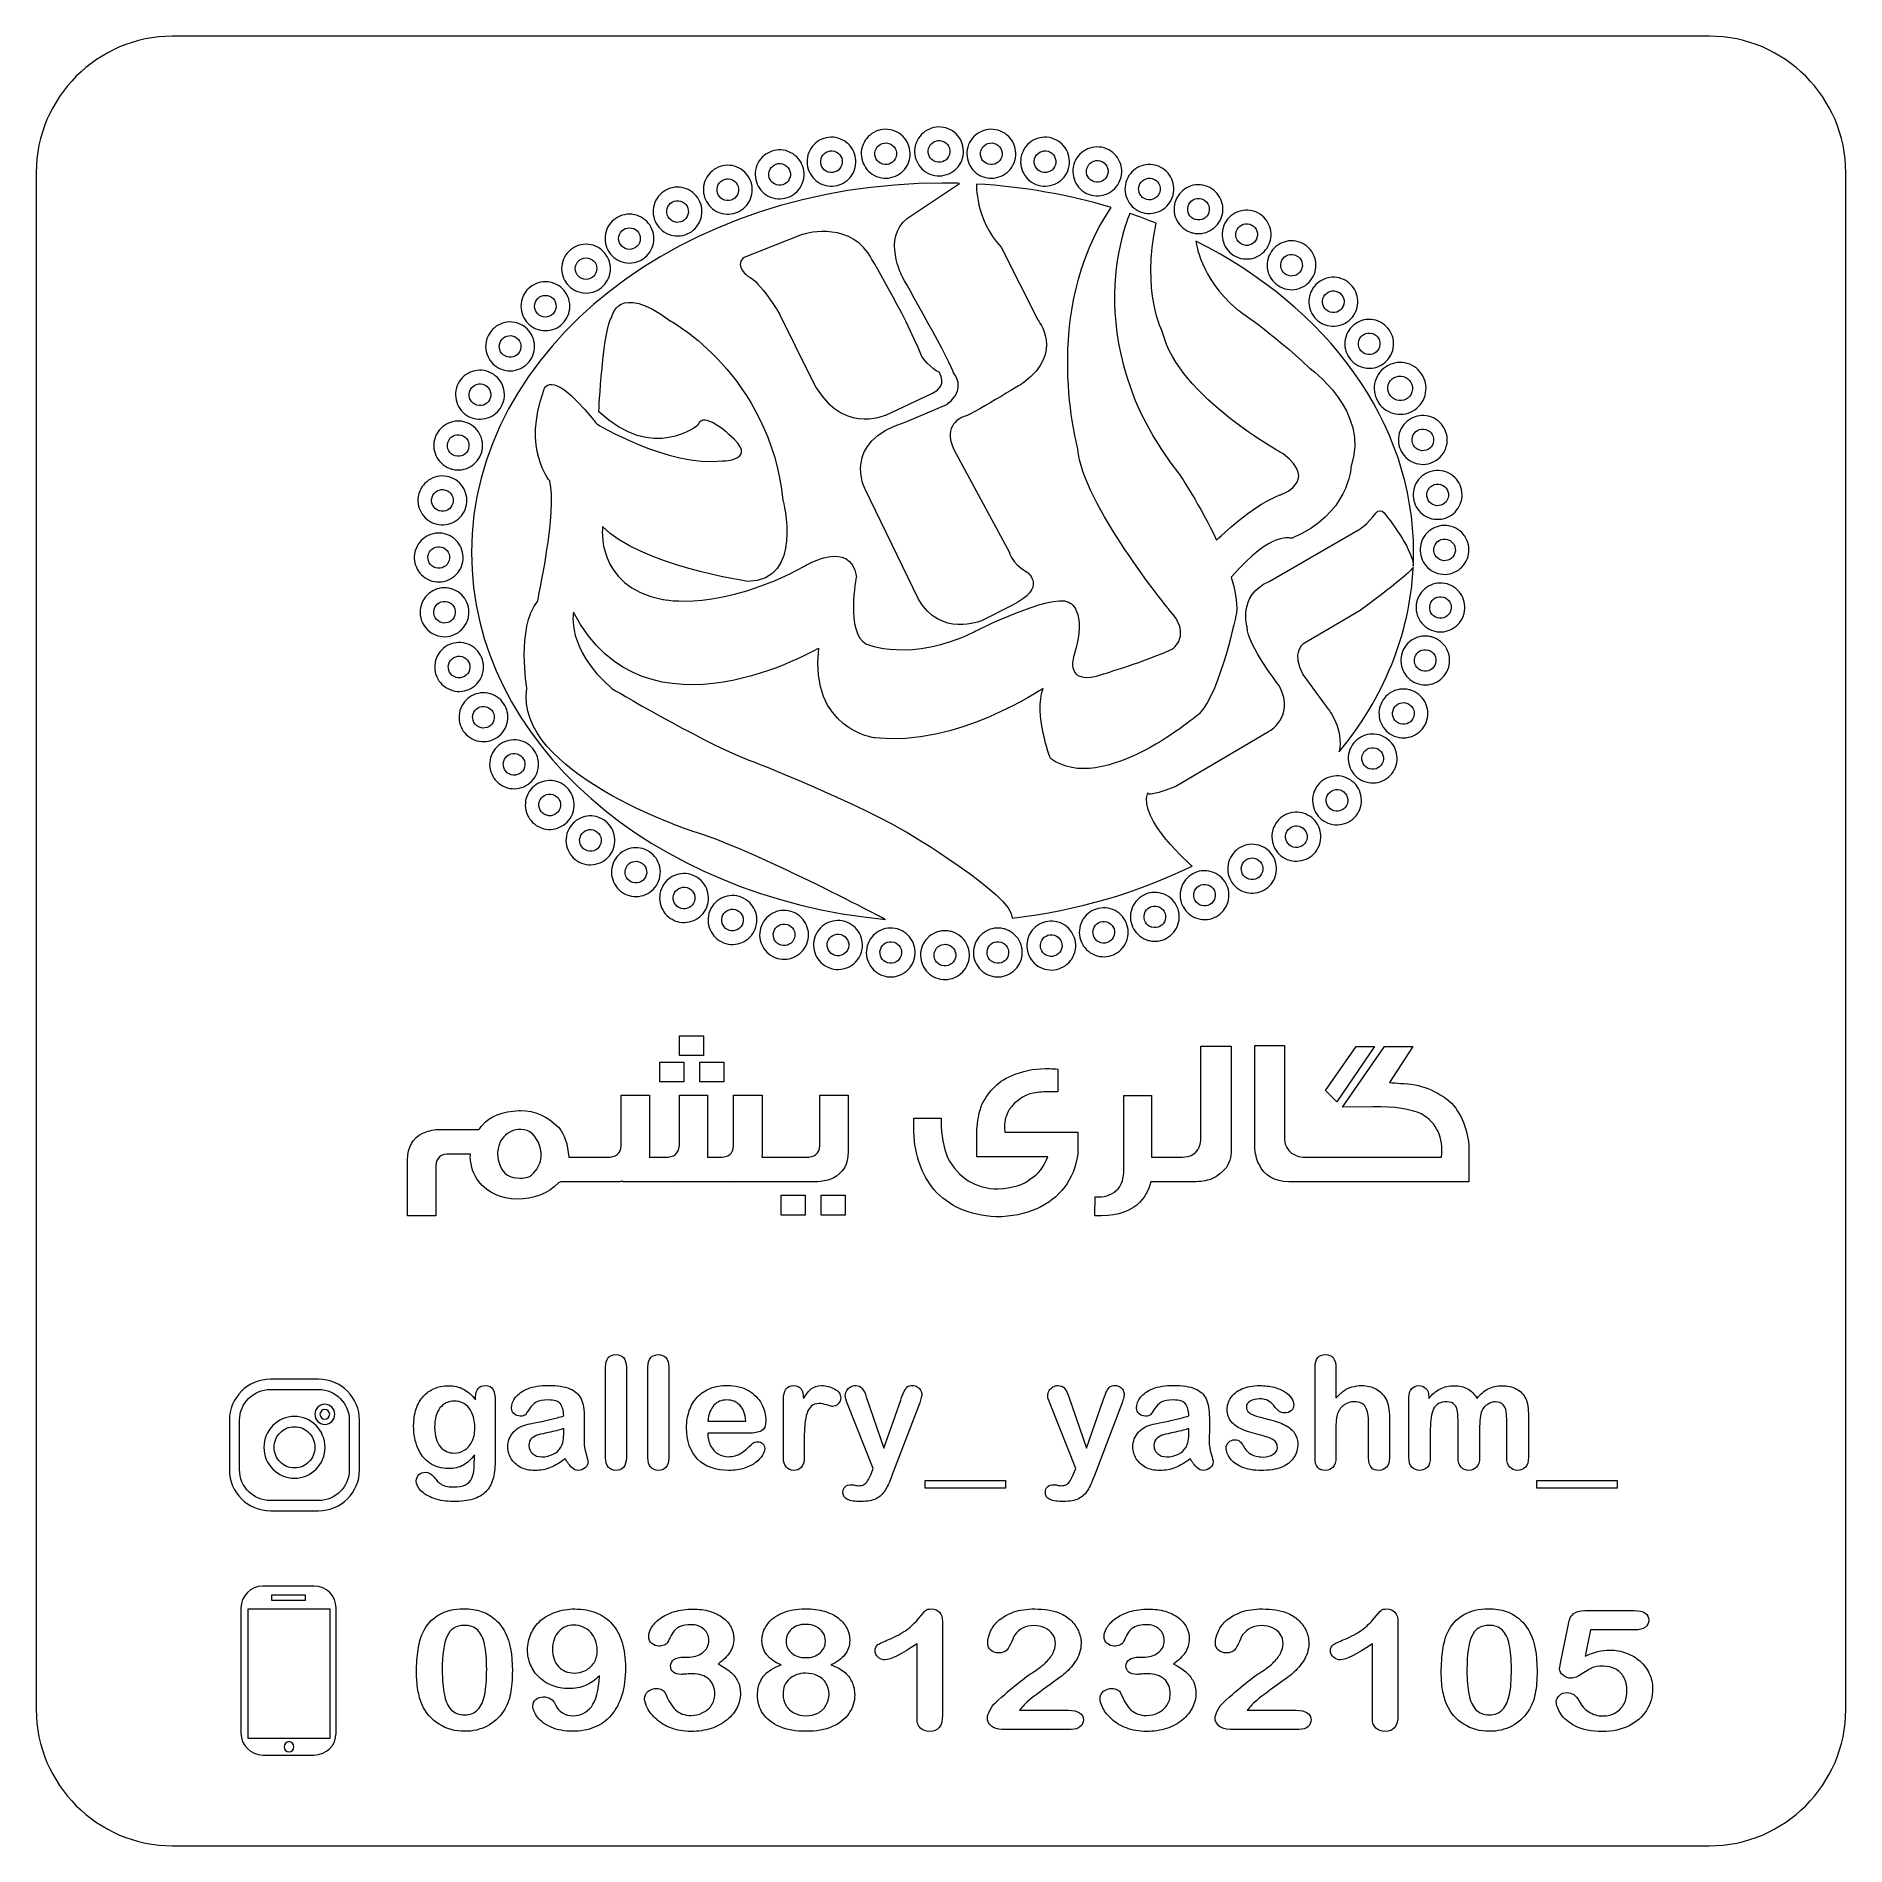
# Model space of a CAD drawing. Header units: millimetres. Extents: x -171.2 to -131.4, y -142.8 to -103.
import ezdxf

# ---------------------------------------------------------------- set-up
doc = ezdxf.new("R2010")
doc.units = ezdxf.units.MM
doc.header["$MEASUREMENT"] = 0
doc.layers.add('Layer 1', color=7, linetype='Continuous')

msp = doc.modelspace()

# ---------------------------------------------------------------- linework, layer by layer
at = {"layer": 'Layer 1', "color": 250, "lineweight": 9}
msp.add_open_spline([(-168.2402, -102.9757), (-168.2402, -102.9757), (-134.4402, -102.9757), (-134.4402, -102.9757), (-132.7902, -102.9757), (-131.4402, -104.3256), (-131.4402, -105.9756), (-131.4402, -105.9756), (-131.4402, -139.7758), (-131.4402, -139.7758), (-131.4402, -141.4258), (-132.7902, -142.7757), (-134.4402, -142.7757), (-134.4402, -142.7757), (-168.2402, -142.7757), (-168.2402, -142.7757), (-169.8902, -142.7757), (-171.2402, -141.4258), (-171.2402, -139.7758), (-171.2402, -139.7758), (-171.2402, -105.9756), (-171.2402, -105.9756), (-171.2402, -104.3256), (-169.8902, -102.9757), (-168.2402, -102.9757)], degree=3, knots=[0, 0, 0, 0, 0.125, 0.125, 0.125, 0.25, 0.25, 0.25, 0.375, 0.375, 0.375, 0.5, 0.5, 0.5, 0.625, 0.625, 0.625, 0.75, 0.75, 0.75, 0.875, 0.875, 0.875, 1, 1, 1, 1], dxfattribs=at)
at = {"layer": 'Layer 1', "lineweight": 9}
for points, knots in [([(-152.0396, -105.7095), (-152.0805, -105.8518), (-152.1759, -105.9644), (-152.2967, -106.0313), (-152.4173, -106.0979), (-152.563, -106.1188), (-152.7046, -106.0781), (-152.8468, -106.0372), (-152.9594, -105.9418), (-153.0263, -105.821), (-153.093, -105.7005), (-153.1139, -105.5548), (-153.0732, -105.4131), (-153.0322, -105.2704), (-152.9368, -105.1575), (-152.8161, -105.0908), (-152.6954, -105.0248), (-152.5499, -105.0038), (-152.4083, -105.0446), (-152.266, -105.0855), (-152.1533, -105.1808), (-152.0865, -105.3016), (-152.0198, -105.4222), (-151.9989, -105.5678), (-152.0396, -105.7095)], [0, 0, 0, 0, 0.125, 0.125, 0.125, 0.25, 0.25, 0.25, 0.375, 0.375, 0.375, 0.5, 0.5, 0.5, 0.625, 0.625, 0.625, 0.75, 0.75, 0.75, 0.875, 0.875, 0.875, 1, 1, 1, 1]), ([(-150.8664, -105.6581), (-150.9073, -105.8008), (-151.0028, -105.9136), (-151.1234, -105.9802), (-151.2439, -106.0465), (-151.3896, -106.0673), (-151.5313, -106.0266), (-151.6737, -105.985), (-151.7863, -105.8898), (-151.8529, -105.7695), (-151.9156, -105.6561), (-151.9377, -105.5201), (-151.9057, -105.3857), (-151.9057, -105.3857), (-151.9057, -105.3819), (-151.9057, -105.3819), (-151.9057, -105.3819), (-151.8998, -105.3616), (-151.8998, -105.3616), (-151.8589, -105.2193), (-151.7636, -105.1067), (-151.6428, -105.0399), (-151.5223, -104.9732), (-151.3765, -104.9523), (-151.2348, -104.993), (-151.0925, -105.0339), (-150.98, -105.1293), (-150.9132, -105.25), (-150.8463, -105.3703), (-150.8256, -105.516), (-150.8664, -105.6581)], [0, 0, 0, 0, 0.1, 0.1, 0.1, 0.2, 0.2, 0.2, 0.3, 0.3, 0.3, 0.4, 0.4, 0.4, 0.5, 0.5, 0.5, 0.6, 0.6, 0.6, 0.7, 0.7, 0.7, 0.8, 0.8, 0.8, 0.9, 0.9, 0.9, 1, 1, 1, 1]), ([(-149.7167, -105.7095), (-149.7576, -105.8519), (-149.8529, -105.9644), (-149.9737, -106.0313), (-150.0943, -106.0979), (-150.2401, -106.1188), (-150.3817, -106.0781), (-150.524, -106.0372), (-150.6366, -105.9418), (-150.7035, -105.821), (-150.7701, -105.7005), (-150.7911, -105.5548), (-150.7503, -105.4131), (-150.7094, -105.2709), (-150.614, -105.1583), (-150.4932, -105.0914), (-150.373, -105.0244), (-150.2275, -105.0038), (-150.0853, -105.0446), (-149.9432, -105.0855), (-149.8304, -105.1809), (-149.7636, -105.3017), (-149.6966, -105.4218), (-149.6759, -105.5674), (-149.7167, -105.7095)], [0, 0, 0, 0, 0.125, 0.125, 0.125, 0.25, 0.25, 0.25, 0.375, 0.375, 0.375, 0.5, 0.5, 0.5, 0.625, 0.625, 0.625, 0.75, 0.75, 0.75, 0.875, 0.875, 0.875, 1, 1, 1, 1]), ([(-154.3724, -106.1631), (-154.4133, -106.3054), (-154.5087, -106.418), (-154.6295, -106.4848), (-154.7501, -106.5515), (-154.8957, -106.5723), (-155.0373, -106.5317), (-155.1797, -106.4908), (-155.2922, -106.3954), (-155.3591, -106.2747), (-155.4257, -106.1541), (-155.4467, -106.0085), (-155.4059, -105.8668), (-155.365, -105.7245), (-155.2697, -105.6118), (-155.1489, -105.545), (-155.0346, -105.4818), (-154.8979, -105.4597), (-154.7632, -105.4922), (-154.7632, -105.4922), (-154.741, -105.4981), (-154.741, -105.4981), (-154.5987, -105.539), (-154.4861, -105.6344), (-154.4192, -105.7552), (-154.356, -105.8696), (-154.3339, -106.0062), (-154.3665, -106.1408), (-154.3665, -106.1408), (-154.3724, -106.1631), (-154.3724, -106.1631)], [0, 0, 0, 0, 0.1, 0.1, 0.1, 0.2, 0.2, 0.2, 0.3, 0.3, 0.3, 0.4, 0.4, 0.4, 0.5, 0.5, 0.5, 0.6, 0.6, 0.6, 0.7, 0.7, 0.7, 0.8, 0.8, 0.8, 0.9, 0.9, 0.9, 1, 1, 1, 1]), ([(-153.2267, -105.8617), (-153.2267, -105.8617), (-153.2325, -105.884), (-153.2325, -105.884), (-153.2734, -106.0262), (-153.3689, -106.1389), (-153.4896, -106.2057), (-153.604, -106.269), (-153.7406, -106.291), (-153.8751, -106.2584), (-153.8751, -106.2584), (-153.8974, -106.2525), (-153.8974, -106.2525), (-154.0397, -106.2116), (-154.1524, -106.1162), (-154.2192, -105.9955), (-154.2859, -105.8749), (-154.3068, -105.7292), (-154.2661, -105.5875), (-154.2251, -105.4449), (-154.1297, -105.332), (-154.009, -105.2653), (-153.8885, -105.1991), (-153.7428, -105.1783), (-153.6011, -105.2191), (-153.4588, -105.26), (-153.3462, -105.3553), (-153.2794, -105.4761), (-153.2162, -105.5904), (-153.1942, -105.7272), (-153.2267, -105.8617)], [0, 0, 0, 0, 0.1, 0.1, 0.1, 0.2, 0.2, 0.2, 0.3, 0.3, 0.3, 0.4, 0.4, 0.4, 0.5, 0.5, 0.5, 0.6, 0.6, 0.6, 0.7, 0.7, 0.7, 0.8, 0.8, 0.8, 0.9, 0.9, 0.9, 1, 1, 1, 1]), ([(-152.4408, -105.77), (-152.388, -105.7408), (-152.3461, -105.6908), (-152.3279, -105.6276), (-152.3095, -105.5635), (-152.3185, -105.4985), (-152.3477, -105.4456), (-152.3769, -105.3929), (-152.4268, -105.3511), (-152.4903, -105.3329), (-152.5542, -105.3145), (-152.6192, -105.3234), (-152.6721, -105.3527), (-152.7249, -105.3825), (-152.7668, -105.4321), (-152.7849, -105.4951), (-152.8032, -105.559), (-152.7943, -105.6241), (-152.765, -105.677), (-152.7359, -105.7297), (-152.6859, -105.7716), (-152.6226, -105.7898), (-152.5586, -105.8082), (-152.4937, -105.7993), (-152.4408, -105.77)], [0, 0, 0, 0, 0.125, 0.125, 0.125, 0.25, 0.25, 0.25, 0.375, 0.375, 0.375, 0.5, 0.5, 0.5, 0.625, 0.625, 0.625, 0.75, 0.75, 0.75, 0.875, 0.875, 0.875, 1, 1, 1, 1]), ([(-151.2677, -105.718), (-151.2147, -105.6886), (-151.1727, -105.6389), (-151.1547, -105.5761), (-151.1364, -105.5125), (-151.1456, -105.4474), (-151.175, -105.3941), (-151.2038, -105.3412), (-151.2535, -105.2995), (-151.3168, -105.2813), (-151.3808, -105.263), (-151.4458, -105.2719), (-151.4987, -105.3012), (-151.5515, -105.3303), (-151.5933, -105.3802), (-151.6115, -105.4436), (-151.6115, -105.4436), (-151.6121, -105.4443), (-151.6121, -105.4443), (-151.6303, -105.5074), (-151.6211, -105.5722), (-151.5917, -105.6254), (-151.5648, -105.6739), (-151.5209, -105.7133), (-151.4656, -105.7336), (-151.4656, -105.7336), (-151.4493, -105.7383), (-151.4493, -105.7383), (-151.3857, -105.7566), (-151.3209, -105.7476), (-151.2677, -105.718)], [0, 0, 0, 0, 0.1, 0.1, 0.1, 0.2, 0.2, 0.2, 0.3, 0.3, 0.3, 0.4, 0.4, 0.4, 0.5, 0.5, 0.5, 0.6, 0.6, 0.6, 0.7, 0.7, 0.7, 0.8, 0.8, 0.8, 0.9, 0.9, 0.9, 1, 1, 1, 1]), ([(-150.1178, -105.77), (-150.065, -105.7408), (-150.0232, -105.6909), (-150.005, -105.6276), (-149.9867, -105.564), (-149.996, -105.4991), (-150.0254, -105.4457), (-150.0542, -105.3928), (-150.1041, -105.3511), (-150.1673, -105.3329), (-150.2308, -105.3146), (-150.2958, -105.3238), (-150.3492, -105.3533), (-150.4021, -105.382), (-150.4438, -105.4319), (-150.462, -105.4951), (-150.4804, -105.559), (-150.4715, -105.6241), (-150.4422, -105.677), (-150.413, -105.7297), (-150.3631, -105.7716), (-150.2998, -105.7898), (-150.2357, -105.8082), (-150.1707, -105.7993), (-150.1178, -105.77)], [0, 0, 0, 0, 0.125, 0.125, 0.125, 0.25, 0.25, 0.25, 0.375, 0.375, 0.375, 0.5, 0.5, 0.5, 0.625, 0.625, 0.625, 0.75, 0.75, 0.75, 0.875, 0.875, 0.875, 1, 1, 1, 1]), ([(-148.5351, -105.884), (-148.576, -106.0263), (-148.6713, -106.1388), (-148.7921, -106.2057), (-148.9127, -106.2724), (-149.0585, -106.2932), (-149.2001, -106.2525), (-149.3423, -106.2116), (-149.455, -106.1162), (-149.5219, -105.9955), (-149.5888, -105.8753), (-149.6095, -105.7297), (-149.5687, -105.5875), (-149.5277, -105.4449), (-149.4323, -105.332), (-149.3116, -105.2653), (-149.1914, -105.1989), (-149.0459, -105.1783), (-148.9037, -105.2191), (-148.7616, -105.26), (-148.6488, -105.3554), (-148.5819, -105.4762), (-148.515, -105.5962), (-148.4943, -105.7418), (-148.5351, -105.884)], [0, 0, 0, 0, 0.125, 0.125, 0.125, 0.25, 0.25, 0.25, 0.375, 0.375, 0.375, 0.5, 0.5, 0.5, 0.625, 0.625, 0.625, 0.75, 0.75, 0.75, 0.875, 0.875, 0.875, 1, 1, 1, 1]), ([(-147.3804, -106.0752), (-147.3804, -106.0752), (-147.3863, -106.0973), (-147.3863, -106.0973), (-147.4273, -106.2398), (-147.5225, -106.3524), (-147.6427, -106.419), (-147.7569, -106.4823), (-147.8939, -106.5044), (-148.0287, -106.4717), (-148.0287, -106.4717), (-148.051, -106.4658), (-148.051, -106.4658), (-148.1934, -106.4249), (-148.3059, -106.3296), (-148.3727, -106.2088), (-148.4394, -106.0882), (-148.4603, -105.9426), (-148.4196, -105.801), (-148.3789, -105.6588), (-148.2835, -105.5461), (-148.1627, -105.4792), (-148.0422, -105.4126), (-147.8964, -105.3916), (-147.7546, -105.4324), (-147.7546, -105.4324), (-147.7506, -105.434), (-147.7506, -105.434), (-147.6101, -105.4754), (-147.499, -105.5701), (-147.4329, -105.6894), (-147.3694, -105.8033), (-147.3476, -105.9402), (-147.3804, -106.0752)], [0, 0, 0, 0, 0.0909091, 0.0909091, 0.0909091, 0.1818182, 0.1818182, 0.1818182, 0.2727273, 0.2727273, 0.2727273, 0.3636364, 0.3636364, 0.3636364, 0.4545455, 0.4545455, 0.4545455, 0.5454545, 0.5454545, 0.5454545, 0.6363636, 0.6363636, 0.6363636, 0.7272727, 0.7272727, 0.7272727, 0.8181818, 0.8181818, 0.8181818, 0.9090909, 0.9090909, 0.9090909, 1, 1, 1, 1]), ([(-155.5122, -106.5005), (-155.5531, -106.6427), (-155.6486, -106.7553), (-155.7693, -106.8222), (-155.8836, -106.8854), (-156.0205, -106.9074), (-156.1549, -106.8749), (-156.1549, -106.8749), (-156.1773, -106.869), (-156.1773, -106.869), (-156.3195, -106.8281), (-156.4322, -106.7327), (-156.4989, -106.6119), (-156.5622, -106.4976), (-156.5842, -106.361), (-156.5516, -106.2264), (-156.5516, -106.2264), (-156.5458, -106.2042), (-156.5458, -106.2042), (-156.5049, -106.0619), (-156.4095, -105.9492), (-156.2888, -105.8823), (-156.1682, -105.8157), (-156.0226, -105.7948), (-155.8809, -105.8355), (-155.7386, -105.8764), (-155.6259, -105.9717), (-155.5591, -106.0925), (-155.4924, -106.2131), (-155.4715, -106.3588), (-155.5122, -106.5005)], [0, 0, 0, 0, 0.1, 0.1, 0.1, 0.2, 0.2, 0.2, 0.3, 0.3, 0.3, 0.4, 0.4, 0.4, 0.5, 0.5, 0.5, 0.6, 0.6, 0.6, 0.7, 0.7, 0.7, 0.8, 0.8, 0.8, 0.9, 0.9, 0.9, 1, 1, 1, 1]), ([(-154.7735, -106.2235), (-154.7217, -106.1949), (-154.6804, -106.1462), (-154.6617, -106.0844), (-154.6617, -106.0844), (-154.6607, -106.081), (-154.6607, -106.081), (-154.6423, -106.0171), (-154.6512, -105.9522), (-154.6805, -105.8993), (-154.7092, -105.8475), (-154.7579, -105.8061), (-154.8197, -105.7874), (-154.8197, -105.7874), (-154.823, -105.7864), (-154.823, -105.7864), (-154.887, -105.768), (-154.952, -105.777), (-155.0049, -105.8062), (-155.0575, -105.8353), (-155.0994, -105.8853), (-155.1176, -105.9488), (-155.136, -106.0127), (-155.1271, -106.0777), (-155.0978, -106.1306), (-155.0686, -106.1833), (-155.0187, -106.2252), (-154.9554, -106.2434), (-154.8914, -106.2617), (-154.8264, -106.2528), (-154.7735, -106.2235)], [0, 0, 0, 0, 0.1, 0.1, 0.1, 0.2, 0.2, 0.2, 0.3, 0.3, 0.3, 0.4, 0.4, 0.4, 0.5, 0.5, 0.5, 0.6, 0.6, 0.6, 0.7, 0.7, 0.7, 0.8, 0.8, 0.8, 0.9, 0.9, 0.9, 1, 1, 1, 1]), ([(-153.6337, -105.9444), (-153.5819, -105.9158), (-153.5405, -105.8671), (-153.5218, -105.8054), (-153.5218, -105.8054), (-153.5208, -105.802), (-153.5208, -105.802), (-153.5025, -105.738), (-153.5114, -105.6731), (-153.5406, -105.6202), (-153.5698, -105.5674), (-153.6197, -105.5256), (-153.6831, -105.5074), (-153.7467, -105.4891), (-153.8115, -105.4979), (-153.8643, -105.5272), (-153.9178, -105.557), (-153.9597, -105.6067), (-153.9778, -105.6695), (-153.9961, -105.7334), (-153.9872, -105.7985), (-153.958, -105.8514), (-153.9293, -105.9032), (-153.8806, -105.9445), (-153.8188, -105.9632), (-153.8188, -105.9632), (-153.8153, -105.9642), (-153.8153, -105.9642), (-153.7515, -105.9826), (-153.6866, -105.9737), (-153.6337, -105.9444)], [0, 0, 0, 0, 0.1, 0.1, 0.1, 0.2, 0.2, 0.2, 0.3, 0.3, 0.3, 0.4, 0.4, 0.4, 0.5, 0.5, 0.5, 0.6, 0.6, 0.6, 0.7, 0.7, 0.7, 0.8, 0.8, 0.8, 0.9, 0.9, 0.9, 1, 1, 1, 1]), ([(-148.9362, -105.9444), (-148.8834, -105.9153), (-148.8416, -105.8653), (-148.8234, -105.802), (-148.8051, -105.7385), (-148.8144, -105.6736), (-148.8438, -105.6202), (-148.8725, -105.5673), (-148.9225, -105.5256), (-148.9857, -105.5074), (-149.0492, -105.4891), (-149.1142, -105.4983), (-149.1676, -105.5278), (-149.2204, -105.557), (-149.2624, -105.6067), (-149.2804, -105.6695), (-149.2986, -105.7329), (-149.2895, -105.798), (-149.26, -105.8514), (-149.2313, -105.9043), (-149.1813, -105.946), (-149.1182, -105.9642), (-149.0541, -105.9826), (-148.9891, -105.9737), (-148.9362, -105.9444)], [0, 0, 0, 0, 0.125, 0.125, 0.125, 0.25, 0.25, 0.25, 0.375, 0.375, 0.375, 0.5, 0.5, 0.5, 0.625, 0.625, 0.625, 0.75, 0.75, 0.75, 0.875, 0.875, 0.875, 1, 1, 1, 1]), ([(-147.788, -106.1577), (-147.7349, -106.1284), (-147.6927, -106.0784), (-147.6746, -106.0154), (-147.6562, -105.9514), (-147.6654, -105.8866), (-147.6948, -105.8334), (-147.7236, -105.7805), (-147.7733, -105.7386), (-147.8364, -105.7203), (-147.9007, -105.7023), (-147.9657, -105.7112), (-148.0186, -105.7405), (-148.0713, -105.7696), (-148.1132, -105.8196), (-148.1313, -105.8829), (-148.1497, -105.9469), (-148.1407, -106.0119), (-148.1115, -106.0648), (-148.0828, -106.1166), (-148.0342, -106.1578), (-147.9724, -106.1765), (-147.9724, -106.1765), (-147.9689, -106.1775), (-147.9689, -106.1775), (-147.9053, -106.1958), (-147.8407, -106.1869), (-147.788, -106.1577)], [0, 0, 0, 0, 0.1111111, 0.1111111, 0.1111111, 0.2222222, 0.2222222, 0.2222222, 0.3333333, 0.3333333, 0.3333333, 0.4444444, 0.4444444, 0.4444444, 0.5555556, 0.5555556, 0.5555556, 0.6666667, 0.6666667, 0.6666667, 0.7777778, 0.7777778, 0.7777778, 0.8888889, 0.8888889, 0.8888889, 1, 1, 1, 1]), ([(-146.2431, -106.497), (-146.2859, -106.6341), (-146.3794, -106.7427), (-146.4966, -106.8074), (-146.617, -106.8736), (-146.7626, -106.8944), (-146.9041, -106.8537), (-147.0471, -106.8126), (-147.1599, -106.7173), (-147.2266, -106.5967), (-147.2927, -106.476), (-147.3137, -106.3304), (-147.2729, -106.1888), (-147.232, -106.0462), (-147.1368, -105.9336), (-147.0165, -105.867), (-146.9017, -105.8039), (-146.765, -105.7817), (-146.6303, -105.8142), (-146.6303, -105.8142), (-146.6081, -105.8201), (-146.6081, -105.8201), (-146.4658, -105.861), (-146.3532, -105.9564), (-146.2863, -106.0772), (-146.2229, -106.1911), (-146.201, -106.3279), (-146.2337, -106.4629), (-146.2337, -106.4629), (-146.2337, -106.4781), (-146.2337, -106.4781), (-146.2337, -106.4781), (-146.2431, -106.497), (-146.2431, -106.497)], [0, 0, 0, 0, 0.0909091, 0.0909091, 0.0909091, 0.1818182, 0.1818182, 0.1818182, 0.2727273, 0.2727273, 0.2727273, 0.3636364, 0.3636364, 0.3636364, 0.4545455, 0.4545455, 0.4545455, 0.5454545, 0.5454545, 0.5454545, 0.6363636, 0.6363636, 0.6363636, 0.7272727, 0.7272727, 0.7272727, 0.8181818, 0.8181818, 0.8181818, 0.9090909, 0.9090909, 0.9090909, 1, 1, 1, 1]), ([(-152.5631, -122.401), (-157.6912, -121.9139), (-161.6649, -118.4883), (-161.6649, -114.3342), (-161.6649, -109.846), (-157.0265, -106.2077), (-151.3052, -106.2077), (-151.1804, -106.2077), (-151.0562, -106.2094), (-150.9325, -106.2129), (-150.9325, -106.2129), (-150.9326, -106.213), (-150.9326, -106.213), (-150.9326, -106.213), (-152.0805, -106.9805), (-152.0805, -106.9805), (-152.6388, -107.4149), (-152.189, -108.2678), (-152.189, -108.2678), (-152.189, -108.2678), (-151.0647, -110.2684), (-151.0647, -110.377), (-150.7621, -110.7801), (-151.212, -111.0726), (-151.212, -111.0726), (-151.212, -111.0726), (-152.1269, -111.4625), (-152.1269, -111.4625), (-153.5383, -111.8969), (-153.011, -112.9359), (-153.011, -112.9359), (-153.011, -112.9359), (-151.8324, -115.3552), (-151.8324, -115.3552), (-151.3671, -116.2081), (-150.4521, -115.836), (-150.4521, -115.836), (-150.4521, -115.836), (-149.7852, -115.4947), (-149.7852, -115.4947), (-148.9787, -115.107), (-149.444, -114.7659), (-149.444, -114.7659), (-149.8163, -114.5333), (-149.8318, -114.3342), (-149.8318, -114.3342), (-149.8318, -114.3342), (-151.0568, -112.0674), (-151.0568, -112.0674), (-151.3206, -111.5246), (-150.8708, -111.3539), (-150.8708, -111.3539), (-150.7158, -111.3386), (-149.5216, -110.5941), (-149.5216, -110.5941), (-148.6221, -109.9272), (-149.2113, -109.2138), (-149.2113, -109.2138), (-149.2113, -109.2138), (-150.0179, -107.6164), (-150.0179, -107.6164), (-150.5916, -106.996), (-150.5611, -106.2284), (-150.5611, -106.2284), (-149.5238, -106.2863), (-148.529, -106.4642), (-147.5984, -106.744), (-149.1714, -109.0583), (-148.3273, -112.0596), (-148.3273, -112.0596), (-148.2459, -113.2345), (-146.3268, -115.5839), (-146.3268, -115.5839), (-145.7918, -116.1539), (-146.2571, -116.4563), (-146.2571, -116.4563), (-146.8387, -116.7238), (-147.7692, -117.003), (-147.7692, -117.003), (-148.6415, -117.3054), (-148.4205, -116.6075), (-148.4205, -116.6075), (-148.0947, -115.5723), (-148.5368, -115.4211), (-148.5368, -115.4212), (-148.9207, -115.2234), (-150.6071, -116.0725), (-150.6071, -116.0725), (-151.9913, -116.7703), (-152.9915, -116.3399), (-152.9916, -116.34), (-153.4452, -116.0958), (-153.2011, -114.8627), (-153.2011, -114.8627), (-153.3173, -114.0137), (-154.3409, -114.63), (-154.3409, -114.6301), (-156.1902, -115.6421), (-157.4581, -115.363), (-157.4581, -115.363), (-158.9586, -115.0723), (-158.7841, -113.7578), (-158.7841, -113.7579), (-157.9816, -114.607), (-155.5971, -114.9675), (-155.5971, -114.9675), (-154.3409, -114.9559), (-154.8178, -113.1852), (-154.8178, -113.1852), (-155.097, -110.426), (-157.2952, -109.2331), (-157.2953, -109.2332), (-158.4584, -108.3725), (-158.5798, -109.1517), (-158.5798, -109.1517), (-158.7711, -109.3727), (-158.8655, -111.2338), (-158.8655, -111.2338), (-157.6791, -112.3621), (-156.6788, -111.5245), (-156.6788, -111.5246), (-156.5857, -111.1989), (-156.0042, -111.7339), (-156.0042, -111.7339), (-155.3063, -112.3155), (-156.1438, -112.3155), (-156.1438, -112.3155), (-157.3534, -112.4551), (-158.9121, -111.5012), (-158.9121, -111.5013), (-158.9461, -111.4581), (-158.9792, -111.4169), (-159.0114, -111.3778), (-159.9663, -110.2129), (-160.0752, -110.7615), (-160.0752, -110.7615), (-160.5502, -112.0578), (-159.946, -112.7574), (-159.946, -112.7574), (-159.7704, -113.3857), (-160.2147, -115.4095), (-160.2147, -115.4095), (-160.68, -115.991), (-160.4474, -117.321), (-160.4474, -117.321), (-160.7499, -119.1629), (-156.8184, -120.4575), (-156.8184, -120.4575), (-155.5452, -120.8279), (-152.5921, -122.3856), (-152.5631, -122.401)], [0, 0, 0, 0, 0.02, 0.02, 0.02, 0.04, 0.04, 0.04, 0.06, 0.06, 0.06, 0.08, 0.08, 0.08, 0.1, 0.1, 0.1, 0.12, 0.12, 0.12, 0.14, 0.14, 0.14, 0.16, 0.16, 0.16, 0.18, 0.18, 0.18, 0.2, 0.2, 0.2, 0.22, 0.22, 0.22, 0.24, 0.24, 0.24, 0.26, 0.26, 0.26, 0.28, 0.28, 0.28, 0.3, 0.3, 0.3, 0.32, 0.32, 0.32, 0.34, 0.34, 0.34, 0.36, 0.36, 0.36, 0.38, 0.38, 0.38, 0.4, 0.4, 0.4, 0.42, 0.42, 0.42, 0.44, 0.44, 0.44, 0.46, 0.46, 0.46, 0.48, 0.48, 0.48, 0.5, 0.5, 0.5, 0.52, 0.52, 0.52, 0.54, 0.54, 0.54, 0.56, 0.56, 0.56, 0.58, 0.58, 0.58, 0.6, 0.6, 0.6, 0.62, 0.62, 0.62, 0.64, 0.64, 0.64, 0.66, 0.66, 0.66, 0.68, 0.68, 0.68, 0.7, 0.7, 0.7, 0.72, 0.72, 0.72, 0.74, 0.74, 0.74, 0.76, 0.76, 0.76, 0.78, 0.78, 0.78, 0.8, 0.8, 0.8, 0.82, 0.82, 0.82, 0.84, 0.84, 0.84, 0.86, 0.86, 0.86, 0.88, 0.88, 0.88, 0.9, 0.9, 0.9, 0.92, 0.92, 0.92, 0.94, 0.94, 0.94, 0.96, 0.96, 0.96, 0.98, 0.98, 0.98, 1, 1, 1, 1]), ([(-155.9134, -106.5609), (-155.8607, -106.5317), (-155.8187, -106.4817), (-155.8005, -106.4185), (-155.7822, -106.3544), (-155.7911, -106.2895), (-155.8203, -106.2366), (-155.8495, -106.1838), (-155.8994, -106.142), (-155.9629, -106.1238), (-156.0268, -106.1054), (-156.0918, -106.1143), (-156.1447, -106.1436), (-156.1964, -106.1722), (-156.2378, -106.221), (-156.2565, -106.2828), (-156.2565, -106.2828), (-156.2575, -106.2862), (-156.2575, -106.2862), (-156.2758, -106.3501), (-156.2669, -106.415), (-156.2377, -106.4679), (-156.209, -106.5197), (-156.1604, -106.561), (-156.0986, -106.5797), (-156.0986, -106.5797), (-156.0952, -106.5807), (-156.0952, -106.5807), (-156.0313, -106.5991), (-155.9663, -106.5902), (-155.9134, -106.5609)], [0, 0, 0, 0, 0.1, 0.1, 0.1, 0.2, 0.2, 0.2, 0.3, 0.3, 0.3, 0.4, 0.4, 0.4, 0.5, 0.5, 0.5, 0.6, 0.6, 0.6, 0.7, 0.7, 0.7, 0.8, 0.8, 0.8, 0.9, 0.9, 0.9, 1, 1, 1, 1]), ([(-146.528, -106.4033), (-146.5096, -106.3395), (-146.5188, -106.2746), (-146.5482, -106.2212), (-146.5764, -106.1693), (-146.6251, -106.128), (-146.6868, -106.1093), (-146.6868, -106.1093), (-146.6901, -106.1084), (-146.6901, -106.1084), (-146.7538, -106.0901), (-146.8186, -106.099), (-146.8714, -106.128), (-146.9243, -106.1576), (-146.9665, -106.2076), (-146.9846, -106.2707), (-147.003, -106.3347), (-146.994, -106.3998), (-146.9647, -106.4527), (-146.935, -106.5054), (-146.8853, -106.5473), (-146.8223, -106.5653), (-146.7585, -106.5836), (-146.694, -106.5747), (-146.6412, -106.5455), (-146.5878, -106.5158), (-146.546, -106.4661), (-146.528, -106.4033)], [0, 0, 0, 0, 0.1111111, 0.1111111, 0.1111111, 0.2222222, 0.2222222, 0.2222222, 0.3333333, 0.3333333, 0.3333333, 0.4444444, 0.4444444, 0.4444444, 0.5555556, 0.5555556, 0.5555556, 0.6666667, 0.6666667, 0.6666667, 0.7777778, 0.7777778, 0.7777778, 0.8888889, 0.8888889, 0.8888889, 1, 1, 1, 1]), ([(-145.1546, -106.9065), (-145.1546, -106.9065), (-145.1604, -106.9288), (-145.1604, -106.9288), (-145.2013, -107.0711), (-145.2968, -107.1837), (-145.4176, -107.2505), (-145.5319, -107.3136), (-145.6686, -107.3358), (-145.8032, -107.3033), (-145.8032, -107.3033), (-145.8255, -107.2974), (-145.8255, -107.2974), (-145.9678, -107.2565), (-146.0804, -107.1612), (-146.1472, -107.0404), (-146.2139, -106.9198), (-146.2348, -106.7741), (-146.1942, -106.6324), (-146.1532, -106.4897), (-146.0579, -106.3769), (-145.9371, -106.3101), (-145.8163, -106.244), (-145.6708, -106.2231), (-145.5291, -106.2639), (-145.387, -106.3048), (-145.2742, -106.4002), (-145.2074, -106.5209), (-145.1442, -106.6352), (-145.122, -106.7719), (-145.1546, -106.9065)], [0, 0, 0, 0, 0.1, 0.1, 0.1, 0.2, 0.2, 0.2, 0.3, 0.3, 0.3, 0.4, 0.4, 0.4, 0.5, 0.5, 0.5, 0.6, 0.6, 0.6, 0.7, 0.7, 0.7, 0.8, 0.8, 0.8, 0.9, 0.9, 0.9, 1, 1, 1, 1]), ([(-156.6181, -106.9805), (-156.6596, -107.1236), (-156.7546, -107.2363), (-156.8749, -107.3028), (-156.9957, -107.3689), (-157.1413, -107.3898), (-157.2828, -107.3491), (-157.2828, -107.3491), (-157.2882, -107.3469), (-157.2882, -107.3469), (-157.4286, -107.305), (-157.5394, -107.2107), (-157.605, -107.092), (-157.6711, -106.9719), (-157.6915, -106.8263), (-157.6507, -106.6844), (-157.6103, -106.5419), (-157.5149, -106.4293), (-157.3942, -106.3624), (-157.2736, -106.2957), (-157.128, -106.2748), (-156.9863, -106.3156), (-156.8442, -106.3565), (-156.7314, -106.4519), (-156.6646, -106.5727), (-156.5977, -106.6928), (-156.5769, -106.8384), (-156.6181, -106.9805)], [0, 0, 0, 0, 0.1111111, 0.1111111, 0.1111111, 0.2222222, 0.2222222, 0.2222222, 0.3333333, 0.3333333, 0.3333333, 0.4444444, 0.4444444, 0.4444444, 0.5555556, 0.5555556, 0.5555556, 0.6666667, 0.6666667, 0.6666667, 0.7777778, 0.7777778, 0.7777778, 0.8888889, 0.8888889, 0.8888889, 1, 1, 1, 1]), ([(-157.019, -107.0407), (-156.9657, -107.011), (-156.9235, -106.9612), (-156.9055, -106.8987), (-156.8877, -106.835), (-156.897, -106.77), (-156.9264, -106.7167), (-156.9552, -106.6638), (-157.0051, -106.6221), (-157.0683, -106.6039), (-157.1322, -106.5855), (-157.1972, -106.5944), (-157.2501, -106.6237), (-157.3028, -106.6529), (-157.3447, -106.7028), (-157.3629, -106.7661), (-157.3629, -106.7661), (-157.3648, -106.7708), (-157.3648, -106.7708), (-157.3813, -106.8325), (-157.3719, -106.8954), (-157.3432, -106.9474), (-157.3131, -107.0012), (-157.2636, -107.0434), (-157.201, -107.0613), (-157.1368, -107.0792), (-157.0719, -107.0702), (-157.019, -107.0407)], [0, 0, 0, 0, 0.1111111, 0.1111111, 0.1111111, 0.2222222, 0.2222222, 0.2222222, 0.3333333, 0.3333333, 0.3333333, 0.4444444, 0.4444444, 0.4444444, 0.5555556, 0.5555556, 0.5555556, 0.6666667, 0.6666667, 0.6666667, 0.7777778, 0.7777778, 0.7777778, 0.8888889, 0.8888889, 0.8888889, 1, 1, 1, 1]), ([(-145.5617, -106.9892), (-145.5099, -106.9605), (-145.4685, -106.9119), (-145.4498, -106.8502), (-145.4498, -106.8502), (-145.4487, -106.8468), (-145.4487, -106.8468), (-145.4304, -106.7829), (-145.4394, -106.7179), (-145.4686, -106.665), (-145.4978, -106.6123), (-145.5478, -106.5704), (-145.6111, -106.5522), (-145.6751, -106.5338), (-145.7401, -106.5427), (-145.793, -106.572), (-145.8459, -106.6017), (-145.8878, -106.6515), (-145.9059, -106.7144), (-145.9241, -106.7784), (-145.9152, -106.8434), (-145.886, -106.8963), (-145.8573, -106.9481), (-145.8086, -106.9894), (-145.7469, -107.0081), (-145.7469, -107.0081), (-145.7434, -107.0091), (-145.7434, -107.0091), (-145.6795, -107.0275), (-145.6146, -107.0185), (-145.5617, -106.9892)], [0, 0, 0, 0, 0.1, 0.1, 0.1, 0.2, 0.2, 0.2, 0.3, 0.3, 0.3, 0.4, 0.4, 0.4, 0.5, 0.5, 0.5, 0.6, 0.6, 0.6, 0.7, 0.7, 0.7, 0.8, 0.8, 0.8, 0.9, 0.9, 0.9, 1, 1, 1, 1]), ([(-157.6544, -107.4279), (-157.6544, -107.5758), (-157.7148, -107.7101), (-157.8123, -107.8077), (-157.9093, -107.9053), (-158.0438, -107.9655), (-158.1922, -107.9655), (-158.3401, -107.9655), (-158.4746, -107.9051), (-158.572, -107.8077), (-158.6696, -107.7107), (-158.7298, -107.5763), (-158.7298, -107.4279), (-158.7298, -107.2795), (-158.6696, -107.1449), (-158.5723, -107.0476), (-158.4746, -106.9505), (-158.3401, -106.8901), (-158.1922, -106.8901), (-158.0443, -106.8901), (-157.9099, -106.9503), (-157.8125, -107.0476), (-157.7146, -107.1449), (-157.6544, -107.2795), (-157.6544, -107.4279)], [0, 0, 0, 0, 0.125, 0.125, 0.125, 0.25, 0.25, 0.25, 0.375, 0.375, 0.375, 0.5, 0.5, 0.5, 0.625, 0.625, 0.625, 0.75, 0.75, 0.75, 0.875, 0.875, 0.875, 1, 1, 1, 1]), ([(-155.6941, -107.8491), (-155.6941, -107.8491), (-154.3913, -107.339), (-154.3913, -107.339), (-154.3913, -107.339), (-153.4452, -107.0271), (-152.9334, -107.756), (-152.9334, -107.756), (-152.1425, -109.0742), (-151.7704, -110.0047), (-151.7704, -110.0047), (-151.554, -110.3149), (-151.3831, -110.3614), (-151.3831, -110.3614), (-151.171, -110.6561), (-151.5248, -110.8267), (-151.5248, -110.8267), (-152.5565, -111.3074), (-152.5565, -111.3074), (-152.5565, -111.3074), (-153.5849, -111.7883), (-154.2051, -110.4856), (-154.2051, -110.4856), (-154.8892, -109.0897), (-154.8892, -109.0897), (-154.8892, -109.0897), (-155.3218, -108.3608), (-155.5854, -108.2522), (-155.5854, -108.2522), (-155.8801, -108.0506), (-155.6941, -107.8491)], [0, 0, 0, 0, 0.1, 0.1, 0.1, 0.2, 0.2, 0.2, 0.3, 0.3, 0.3, 0.4, 0.4, 0.4, 0.5, 0.5, 0.5, 0.6, 0.6, 0.6, 0.7, 0.7, 0.7, 0.8, 0.8, 0.8, 0.9, 0.9, 0.9, 1, 1, 1, 1]), ([(-147.1886, -106.8752), (-146.9919, -106.9421), (-146.7981, -107.0133), (-146.6079, -107.0893), (-146.9353, -108.5935), (-146.4663, -109.493), (-146.4663, -109.493), (-146.1097, -110.9197), (-143.8144, -112.1603), (-143.8145, -112.1603), (-143.0079, -112.7807), (-143.8857, -113.0645), (-143.8857, -113.0645), (-144.4171, -113.2633), (-145.037, -113.8271), (-145.2777, -114.0592), (-145.6404, -113.2888), (-146.0942, -112.6179), (-146.0942, -112.6179), (-148.4391, -109.6461), (-147.1935, -106.886), (-147.1886, -106.8752)], [0, 0, 0, 0, 0.1428571, 0.1428571, 0.1428571, 0.2857143, 0.2857143, 0.2857143, 0.4285714, 0.4285714, 0.4285714, 0.5714286, 0.5714286, 0.5714286, 0.7142857, 0.7142857, 0.7142857, 0.8571429, 0.8571429, 0.8571429, 1, 1, 1, 1]), ([(-144.0964, -107.4649), (-144.0964, -107.4649), (-144.1022, -107.4871), (-144.1022, -107.4871), (-144.1439, -107.6302), (-144.239, -107.743), (-144.3591, -107.8094), (-144.4726, -107.8715), (-144.6082, -107.8933), (-144.7421, -107.8615), (-144.7421, -107.8615), (-144.7464, -107.8615), (-144.7464, -107.8615), (-144.7464, -107.8615), (-144.7669, -107.8556), (-144.7669, -107.8556), (-144.9097, -107.8146), (-145.0226, -107.7193), (-145.0893, -107.5987), (-145.1518, -107.4842), (-145.174, -107.3476), (-145.1415, -107.213), (-145.1415, -107.213), (-145.1356, -107.1907), (-145.1356, -107.1907), (-145.0946, -107.0483), (-144.9994, -106.9356), (-144.8792, -106.869), (-144.7642, -106.8058), (-144.6276, -106.7837), (-144.4931, -106.8163), (-144.4931, -106.8163), (-144.4707, -106.8222), (-144.4707, -106.8222), (-144.3284, -106.8631), (-144.2158, -106.9585), (-144.149, -107.0793), (-144.0856, -107.1931), (-144.0637, -107.33), (-144.0964, -107.4649)], [0, 0, 0, 0, 0.0769231, 0.0769231, 0.0769231, 0.1538462, 0.1538462, 0.1538462, 0.2307692, 0.2307692, 0.2307692, 0.3076923, 0.3076923, 0.3076923, 0.3846154, 0.3846154, 0.3846154, 0.4615385, 0.4615385, 0.4615385, 0.5384615, 0.5384615, 0.5384615, 0.6153846, 0.6153846, 0.6153846, 0.6923077, 0.6923077, 0.6923077, 0.7692308, 0.7692308, 0.7692308, 0.8461538, 0.8461538, 0.8461538, 0.9230769, 0.9230769, 0.9230769, 1, 1, 1, 1]), ([(-158.0238, -107.5959), (-157.9809, -107.5533), (-157.9545, -107.4939), (-157.9545, -107.4279), (-157.9545, -107.3622), (-157.9812, -107.3026), (-158.024, -107.2597), (-158.0666, -107.2167), (-158.1263, -107.1902), (-158.1922, -107.1902), (-158.2582, -107.1902), (-158.3177, -107.2166), (-158.3602, -107.2591), (-158.4031, -107.3026), (-158.4298, -107.3622), (-158.4298, -107.4279), (-158.4298, -107.4935), (-158.4031, -107.553), (-158.3602, -107.5959), (-158.3177, -107.639), (-158.2582, -107.6655), (-158.1922, -107.6655), (-158.1266, -107.6655), (-158.067, -107.6388), (-158.0238, -107.5959)], [0, 0, 0, 0, 0.125, 0.125, 0.125, 0.25, 0.25, 0.25, 0.375, 0.375, 0.375, 0.5, 0.5, 0.5, 0.625, 0.625, 0.625, 0.75, 0.75, 0.75, 0.875, 0.875, 0.875, 1, 1, 1, 1]), ([(-144.5032, -107.5472), (-144.4548, -107.5202), (-144.4157, -107.4768), (-144.3955, -107.4222), (-144.3955, -107.4222), (-144.3905, -107.4052), (-144.3905, -107.4052), (-144.3722, -107.3416), (-144.3814, -107.2767), (-144.4109, -107.2233), (-144.4389, -107.1717), (-144.4871, -107.1306), (-144.5483, -107.1118), (-144.5483, -107.1118), (-144.5529, -107.1105), (-144.5529, -107.1105), (-144.6166, -107.0922), (-144.6813, -107.101), (-144.7341, -107.13), (-144.7861, -107.1591), (-144.8277, -107.2079), (-144.8464, -107.2694), (-144.8464, -107.2694), (-144.8473, -107.2727), (-144.8473, -107.2727), (-144.8657, -107.3367), (-144.8567, -107.4018), (-144.8274, -107.4547), (-144.7976, -107.5074), (-144.748, -107.5493), (-144.685, -107.5673), (-144.6215, -107.5861), (-144.5565, -107.577), (-144.5032, -107.5472)], [0, 0, 0, 0, 0.0909091, 0.0909091, 0.0909091, 0.1818182, 0.1818182, 0.1818182, 0.2727273, 0.2727273, 0.2727273, 0.3636364, 0.3636364, 0.3636364, 0.4545455, 0.4545455, 0.4545455, 0.5454545, 0.5454545, 0.5454545, 0.6363636, 0.6363636, 0.6363636, 0.7272727, 0.7272727, 0.7272727, 0.8181818, 0.8181818, 0.8181818, 0.9090909, 0.9090909, 0.9090909, 1, 1, 1, 1]), ([(-143.1133, -108.1618), (-143.1542, -108.304), (-143.2497, -108.4167), (-143.3704, -108.4835), (-143.4906, -108.5505), (-143.6363, -108.5712), (-143.7785, -108.5304), (-143.921, -108.4888), (-144.0336, -108.3936), (-144.1002, -108.2732), (-144.1671, -108.1531), (-144.1879, -108.0075), (-144.147, -107.8653), (-144.147, -107.8653), (-144.1448, -107.8599), (-144.1448, -107.8599), (-144.103, -107.7197), (-144.0086, -107.6087), (-143.8899, -107.5431), (-143.7702, -107.4769), (-143.6246, -107.4564), (-143.4823, -107.4974), (-143.3397, -107.5378), (-143.2271, -107.6332), (-143.1603, -107.7539), (-143.0936, -107.8745), (-143.0727, -108.0201), (-143.1133, -108.1618)], [0, 0, 0, 0, 0.1111111, 0.1111111, 0.1111111, 0.2222222, 0.2222222, 0.2222222, 0.3333333, 0.3333333, 0.3333333, 0.4444444, 0.4444444, 0.4444444, 0.5555556, 0.5555556, 0.5555556, 0.6666667, 0.6666667, 0.6666667, 0.7777778, 0.7777778, 0.7777778, 0.8888889, 0.8888889, 0.8888889, 1, 1, 1, 1]), ([(-158.6094, -108.0886), (-158.6094, -108.237), (-158.6697, -108.3715), (-158.767, -108.4688), (-158.8649, -108.566), (-158.9993, -108.6264), (-159.1472, -108.6264), (-159.296, -108.6257), (-159.4306, -108.5657), (-159.5274, -108.4688), (-159.6247, -108.3715), (-159.6849, -108.237), (-159.6849, -108.0886), (-159.6849, -107.9402), (-159.6247, -107.8056), (-159.5274, -107.7083), (-159.4302, -107.611), (-159.2956, -107.5508), (-159.1472, -107.5508), (-158.9988, -107.5508), (-158.8643, -107.611), (-158.767, -107.7083), (-158.6698, -107.8062), (-158.6094, -107.9407), (-158.6094, -108.0886)], [0, 0, 0, 0, 0.125, 0.125, 0.125, 0.25, 0.25, 0.25, 0.375, 0.375, 0.375, 0.5, 0.5, 0.5, 0.625, 0.625, 0.625, 0.75, 0.75, 0.75, 0.875, 0.875, 0.875, 1, 1, 1, 1]), ([(-140.9453, -114.3342), (-140.9453, -114.4331), (-140.9482, -114.5315), (-140.9527, -114.6294), (-140.9557, -114.3016), (-141.3949, -113.7088), (-141.5939, -113.4573), (-141.6393, -113.3995), (-141.7281, -113.3994), (-141.7721, -113.4583), (-141.9651, -113.7166), (-142.155, -113.8354), (-142.155, -113.8354), (-142.155, -113.8354), (-144.1244, -114.9675), (-144.1244, -114.9675), (-144.8224, -115.2776), (-144.6052, -115.9754), (-144.6053, -115.9755), (-144.6053, -116.3632), (-143.8857, -117.2835), (-143.8857, -117.2835), (-143.5534, -117.9712), (-144.14, -118.2707), (-144.14, -118.2707), (-144.14, -118.2707), (-146.1871, -119.4805), (-146.1871, -119.4805), (-146.8077, -119.7131), (-146.7921, -119.6201), (-146.7921, -119.6201), (-147.0073, -120.2043), (-145.8383, -121.21), (-145.8178, -121.2275), (-146.9976, -121.8067), (-148.3363, -122.2049), (-149.7715, -122.372), (-149.7469, -121.8695), (-152.1352, -120.4575), (-152.1352, -120.4575), (-153.6399, -119.6201), (-155.6553, -118.8613), (-155.6553, -118.8613), (-156.6788, -118.4514), (-158.5798, -117.321), (-158.5798, -117.321), (-159.5971, -116.4411), (-159.4238, -115.6451), (-159.4238, -115.6451), (-157.8419, -118.6958), (-154.0268, -116.433), (-154.0268, -116.433), (-154.2361, -118.2243), (-152.794, -118.4103), (-152.794, -118.4103), (-151.0027, -118.6197), (-149.095, -117.321), (-149.095, -117.321), (-149.3045, -117.8834), (-148.9323, -118.8613), (-148.9323, -118.8613), (-147.7924, -119.7075), (-145.6521, -117.8713), (-145.6521, -117.8713), (-145.1868, -117.3786), (-144.8379, -115.6451), (-144.8379, -115.6451), (-144.8231, -115.4191), (-144.8711, -115.153), (-144.9557, -114.8739), (-144.9557, -114.8739), (-144.9556, -114.874), (-144.9556, -114.874), (-144.05, -113.819), (-143.6301, -114.0214), (-143.6301, -114.0214), (-142.3603, -113.4942), (-142.3255, -112.4551), (-142.3256, -112.4551), (-141.8913, -111.2145), (-143.2405, -110.2684), (-143.2406, -110.2684), (-144.0627, -109.493), (-144.8352, -108.9811), (-144.8352, -108.9811), (-145.6501, -108.2872), (-145.7315, -107.4915), (-145.7324, -107.4826), (-142.8538, -108.9262), (-140.9453, -111.4553), (-140.9453, -114.3342)], [0, 0, 0, 0, 0.0333333, 0.0333333, 0.0333333, 0.0666667, 0.0666667, 0.0666667, 0.1, 0.1, 0.1, 0.1333333, 0.1333333, 0.1333333, 0.1666667, 0.1666667, 0.1666667, 0.2, 0.2, 0.2, 0.2333333, 0.2333333, 0.2333333, 0.2666667, 0.2666667, 0.2666667, 0.3, 0.3, 0.3, 0.3333333, 0.3333333, 0.3333333, 0.3666667, 0.3666667, 0.3666667, 0.4, 0.4, 0.4, 0.4333333, 0.4333333, 0.4333333, 0.4666667, 0.4666667, 0.4666667, 0.5, 0.5, 0.5, 0.5333333, 0.5333333, 0.5333333, 0.5666667, 0.5666667, 0.5666667, 0.6, 0.6, 0.6, 0.6333333, 0.6333333, 0.6333333, 0.6666667, 0.6666667, 0.6666667, 0.7, 0.7, 0.7, 0.7333333, 0.7333333, 0.7333333, 0.7666667, 0.7666667, 0.7666667, 0.8, 0.8, 0.8, 0.8333333, 0.8333333, 0.8333333, 0.8666667, 0.8666667, 0.8666667, 0.9, 0.9, 0.9, 0.9333333, 0.9333333, 0.9333333, 0.9666667, 0.9666667, 0.9666667, 1, 1, 1, 1]), ([(-158.9791, -108.257), (-158.9361, -108.2138), (-158.9094, -108.1542), (-158.9094, -108.0886), (-158.9094, -108.0226), (-158.9359, -107.963), (-158.9785, -107.9204), (-159.0219, -107.8776), (-159.0816, -107.8509), (-159.1472, -107.8509), (-159.2129, -107.8509), (-159.2725, -107.8776), (-159.3153, -107.9204), (-159.3582, -107.9633), (-159.3849, -108.0229), (-159.3849, -108.0886), (-159.3849, -108.1542), (-159.3582, -108.2138), (-159.3153, -108.2567), (-159.2721, -108.3), (-159.2124, -108.327), (-159.1472, -108.327), (-159.0812, -108.3264), (-159.0217, -108.2999), (-158.9791, -108.257)], [0, 0, 0, 0, 0.125, 0.125, 0.125, 0.25, 0.25, 0.25, 0.375, 0.375, 0.375, 0.5, 0.5, 0.5, 0.625, 0.625, 0.625, 0.75, 0.75, 0.75, 0.875, 0.875, 0.875, 1, 1, 1, 1]), ([(-143.5143, -108.2218), (-143.4616, -108.1929), (-143.4198, -108.143), (-143.4016, -108.0798), (-143.3833, -108.0159), (-143.3923, -107.9509), (-143.4215, -107.898), (-143.4507, -107.8453), (-143.5006, -107.8034), (-143.564, -107.7852), (-143.564, -107.7852), (-143.5687, -107.7833), (-143.5687, -107.7833), (-143.6301, -107.7669), (-143.6933, -107.7765), (-143.7458, -107.8055), (-143.7991, -107.835), (-143.8413, -107.8846), (-143.8593, -107.9471), (-143.8769, -108.0108), (-143.8678, -108.0758), (-143.8383, -108.1291), (-143.8095, -108.182), (-143.7597, -108.2241), (-143.6966, -108.2425), (-143.6329, -108.2603), (-143.5679, -108.2512), (-143.5143, -108.2218)], [0, 0, 0, 0, 0.1111111, 0.1111111, 0.1111111, 0.2222222, 0.2222222, 0.2222222, 0.3333333, 0.3333333, 0.3333333, 0.4444444, 0.4444444, 0.4444444, 0.5555556, 0.5555556, 0.5555556, 0.6666667, 0.6666667, 0.6666667, 0.7777778, 0.7777778, 0.7777778, 0.8888889, 0.8888889, 0.8888889, 1, 1, 1, 1]), ([(-159.5039, -108.9139), (-159.5039, -109.0623), (-159.5641, -109.1969), (-159.6614, -109.2942), (-159.7593, -109.3914), (-159.8937, -109.4518), (-160.0415, -109.4518), (-160.1893, -109.4518), (-160.3236, -109.3915), (-160.4212, -109.2942), (-160.5191, -109.196), (-160.5794, -109.0617), (-160.5794, -108.9139), (-160.5794, -108.766), (-160.519, -108.6315), (-160.4215, -108.5341), (-160.3246, -108.4365), (-160.19, -108.3763), (-160.0415, -108.3763), (-159.8931, -108.3763), (-159.7587, -108.4365), (-159.6614, -108.5338), (-159.5643, -108.6315), (-159.5039, -108.766), (-159.5039, -108.9139)], [0, 0, 0, 0, 0.125, 0.125, 0.125, 0.25, 0.25, 0.25, 0.375, 0.375, 0.375, 0.5, 0.5, 0.5, 0.625, 0.625, 0.625, 0.75, 0.75, 0.75, 0.875, 0.875, 0.875, 1, 1, 1, 1]), ([(-142.1887, -108.9423), (-142.1887, -108.9468), (-142.1931, -108.9588), (-142.1945, -108.9641), (-142.2355, -109.1066), (-142.3308, -109.2192), (-142.4516, -109.286), (-142.5659, -109.3492), (-142.7027, -109.3713), (-142.8374, -109.3387), (-142.8374, -109.3387), (-142.8596, -109.3329), (-142.8596, -109.3329), (-143.0023, -109.2918), (-143.1151, -109.1964), (-143.1817, -109.0759), (-143.2446, -108.9621), (-143.2665, -108.8252), (-143.2338, -108.6902), (-143.2338, -108.6902), (-143.228, -108.6679), (-143.228, -108.6679), (-143.187, -108.5255), (-143.0918, -108.4128), (-142.9716, -108.3463), (-142.8566, -108.283), (-142.72, -108.261), (-142.5855, -108.2935), (-142.5855, -108.2935), (-142.5702, -108.2935), (-142.5702, -108.2935), (-142.5702, -108.2935), (-142.5513, -108.303), (-142.5513, -108.303), (-142.4141, -108.3457), (-142.3056, -108.4391), (-142.2408, -108.5565), (-142.1778, -108.6704), (-142.156, -108.8073), (-142.1887, -108.9423)], [0, 0, 0, 0, 0.0769231, 0.0769231, 0.0769231, 0.1538462, 0.1538462, 0.1538462, 0.2307692, 0.2307692, 0.2307692, 0.3076923, 0.3076923, 0.3076923, 0.3846154, 0.3846154, 0.3846154, 0.4615385, 0.4615385, 0.4615385, 0.5384615, 0.5384615, 0.5384615, 0.6153846, 0.6153846, 0.6153846, 0.6923077, 0.6923077, 0.6923077, 0.7692308, 0.7692308, 0.7692308, 0.8461538, 0.8461538, 0.8461538, 0.9230769, 0.9230769, 0.9230769, 1, 1, 1, 1]), ([(-142.5957, -109.0247), (-142.548, -108.9984), (-142.5092, -108.955), (-142.4888, -108.9002), (-142.4888, -108.9002), (-142.4888, -108.8894), (-142.4888, -108.8894), (-142.4888, -108.8894), (-142.4802, -108.8722), (-142.4802, -108.8722), (-142.4656, -108.812), (-142.4753, -108.7511), (-142.5032, -108.7006), (-142.5324, -108.6477), (-142.5821, -108.6058), (-142.645, -108.5878), (-142.7089, -108.5694), (-142.7737, -108.5782), (-142.8265, -108.6073), (-142.8784, -108.6363), (-142.9201, -108.6851), (-142.9387, -108.7466), (-142.9387, -108.7466), (-142.9397, -108.75), (-142.9397, -108.75), (-142.9579, -108.8134), (-142.9487, -108.8785), (-142.9193, -108.9318), (-142.8906, -108.9837), (-142.8422, -109.025), (-142.7811, -109.0435), (-142.7811, -109.0435), (-142.7776, -109.0446), (-142.7776, -109.0446), (-142.7135, -109.0629), (-142.6486, -109.054), (-142.5957, -109.0247)], [0, 0, 0, 0, 0.0833333, 0.0833333, 0.0833333, 0.1666667, 0.1666667, 0.1666667, 0.25, 0.25, 0.25, 0.3333333, 0.3333333, 0.3333333, 0.4166667, 0.4166667, 0.4166667, 0.5, 0.5, 0.5, 0.5833333, 0.5833333, 0.5833333, 0.6666667, 0.6666667, 0.6666667, 0.75, 0.75, 0.75, 0.8333333, 0.8333333, 0.8333333, 0.9166667, 0.9166667, 0.9166667, 1, 1, 1, 1]), ([(-159.8735, -109.0823), (-159.8306, -109.0392), (-159.8039, -108.9796), (-159.8039, -108.9139), (-159.8039, -108.8479), (-159.8304, -108.7884), (-159.8729, -108.7459), (-159.9164, -108.703), (-159.9759, -108.6763), (-160.0415, -108.6763), (-160.1073, -108.6763), (-160.1669, -108.703), (-160.2098, -108.7459), (-160.2529, -108.7884), (-160.2793, -108.8479), (-160.2793, -108.9139), (-160.2793, -108.9799), (-160.2529, -109.0395), (-160.2103, -109.0821), (-160.1671, -109.1253), (-160.1075, -109.1517), (-160.0415, -109.1517), (-159.9756, -109.1517), (-159.9161, -109.1253), (-159.8735, -109.0823)], [0, 0, 0, 0, 0.125, 0.125, 0.125, 0.25, 0.25, 0.25, 0.375, 0.375, 0.375, 0.5, 0.5, 0.5, 0.625, 0.625, 0.625, 0.75, 0.75, 0.75, 0.875, 0.875, 0.875, 1, 1, 1, 1]), ([(-160.3004, -109.9468), (-160.3413, -110.0891), (-160.4367, -110.2018), (-160.5574, -110.2686), (-160.678, -110.3353), (-160.8237, -110.3561), (-160.9653, -110.3155), (-161.1077, -110.2746), (-161.2202, -110.1792), (-161.287, -110.0585), (-161.354, -109.9382), (-161.3748, -109.7927), (-161.334, -109.6505), (-161.2931, -109.5082), (-161.1976, -109.3956), (-161.0769, -109.3288), (-160.9564, -109.2621), (-160.8106, -109.2412), (-160.6689, -109.2819), (-160.5262, -109.3229), (-160.4134, -109.4182), (-160.3467, -109.5389), (-160.2806, -109.6597), (-160.2598, -109.8053), (-160.3004, -109.9468)], [0, 0, 0, 0, 0.125, 0.125, 0.125, 0.25, 0.25, 0.25, 0.375, 0.375, 0.375, 0.5, 0.5, 0.5, 0.625, 0.625, 0.625, 0.75, 0.75, 0.75, 0.875, 0.875, 0.875, 1, 1, 1, 1]), ([(-141.4055, -109.8896), (-141.4465, -110.0318), (-141.5419, -110.1444), (-141.6626, -110.2113), (-141.7828, -110.2782), (-141.9283, -110.299), (-142.0706, -110.2581), (-142.2131, -110.2166), (-142.3257, -110.1214), (-142.3923, -110.001), (-142.4592, -109.8809), (-142.48, -109.7353), (-142.4392, -109.5931), (-142.3983, -109.451), (-142.3029, -109.3382), (-142.1821, -109.2714), (-142.0619, -109.2044), (-141.9164, -109.1838), (-141.7741, -109.2246), (-141.632, -109.2655), (-141.5193, -109.3609), (-141.4524, -109.4817), (-141.3855, -109.6019), (-141.3647, -109.7475), (-141.4055, -109.8896)], [0, 0, 0, 0, 0.125, 0.125, 0.125, 0.25, 0.25, 0.25, 0.375, 0.375, 0.375, 0.5, 0.5, 0.5, 0.625, 0.625, 0.625, 0.75, 0.75, 0.75, 0.875, 0.875, 0.875, 1, 1, 1, 1]), ([(-160.7015, -110.0073), (-160.6488, -109.9782), (-160.6069, -109.9282), (-160.5887, -109.8648), (-160.5703, -109.8009), (-160.5793, -109.7359), (-160.6085, -109.683), (-160.6383, -109.6302), (-160.688, -109.5882), (-160.7509, -109.5702), (-160.8148, -109.5519), (-160.8799, -109.5608), (-160.9328, -109.59), (-160.9855, -109.6192), (-161.0275, -109.6691), (-161.0457, -109.7325), (-161.0639, -109.7959), (-161.0547, -109.8609), (-161.0252, -109.9144), (-160.9964, -109.9673), (-160.9466, -110.009), (-160.8833, -110.0272), (-160.8194, -110.0455), (-160.7544, -110.0366), (-160.7015, -110.0073)], [0, 0, 0, 0, 0.125, 0.125, 0.125, 0.25, 0.25, 0.25, 0.375, 0.375, 0.375, 0.5, 0.5, 0.5, 0.625, 0.625, 0.625, 0.75, 0.75, 0.75, 0.875, 0.875, 0.875, 1, 1, 1, 1]), ([(-141.8065, -109.9496), (-141.7538, -109.9207), (-141.712, -109.8708), (-141.6938, -109.8076), (-141.6756, -109.7441), (-141.6848, -109.6791), (-141.7143, -109.6258), (-141.743, -109.5729), (-141.7929, -109.5311), (-141.8561, -109.5129), (-141.9196, -109.4947), (-141.9847, -109.5038), (-142.038, -109.5332), (-142.0909, -109.562), (-142.1327, -109.6119), (-142.1509, -109.6751), (-142.1691, -109.7385), (-142.1599, -109.8036), (-142.1305, -109.8569), (-142.1016, -109.9098), (-142.0518, -109.9519), (-141.9887, -109.9703), (-141.9251, -109.988), (-141.86, -109.9789), (-141.8065, -109.9496)], [0, 0, 0, 0, 0.125, 0.125, 0.125, 0.25, 0.25, 0.25, 0.375, 0.375, 0.375, 0.5, 0.5, 0.5, 0.625, 0.625, 0.625, 0.75, 0.75, 0.75, 0.875, 0.875, 0.875, 1, 1, 1, 1]), ([(-140.6945, -110.8785), (-140.7385, -111.0303), (-140.8392, -111.1498), (-140.9668, -111.2203), (-141.0944, -111.2908), (-141.2487, -111.3125), (-141.3993, -111.2692), (-141.5503, -111.2259), (-141.6698, -111.1248), (-141.7406, -110.9968), (-141.8116, -110.8693), (-141.8336, -110.7149), (-141.7903, -110.5641), (-141.7462, -110.413), (-141.6454, -110.2935), (-141.5177, -110.2229), (-141.3902, -110.1519), (-141.2359, -110.1301), (-141.085, -110.1734), (-140.934, -110.2168), (-140.8145, -110.3176), (-140.7438, -110.4453), (-140.6731, -110.5737), (-140.6509, -110.7282), (-140.6945, -110.8785)], [0, 0, 0, 0, 0.125, 0.125, 0.125, 0.25, 0.25, 0.25, 0.375, 0.375, 0.375, 0.5, 0.5, 0.5, 0.625, 0.625, 0.625, 0.75, 0.75, 0.75, 0.875, 0.875, 0.875, 1, 1, 1, 1]), ([(-160.9634, -111.0088), (-161.0049, -111.152), (-161.1, -111.2647), (-161.2202, -111.3312), (-161.3408, -111.3972), (-161.4862, -111.4182), (-161.6277, -111.3774), (-161.7704, -111.3364), (-161.8829, -111.2411), (-161.9498, -111.1203), (-162.0164, -110.9997), (-162.0374, -110.8541), (-161.9966, -110.7125), (-161.9557, -110.5703), (-161.8603, -110.4576), (-161.7395, -110.3907), (-161.6194, -110.3238), (-161.4738, -110.303), (-161.3317, -110.3439), (-161.1895, -110.3848), (-161.0769, -110.4802), (-161.01, -110.601), (-160.9433, -110.7216), (-160.9224, -110.8672), (-160.9634, -111.0088)], [0, 0, 0, 0, 0.125, 0.125, 0.125, 0.25, 0.25, 0.25, 0.375, 0.375, 0.375, 0.5, 0.5, 0.5, 0.625, 0.625, 0.625, 0.75, 0.75, 0.75, 0.875, 0.875, 0.875, 1, 1, 1, 1]), ([(-161.2524, -110.932), (-161.2524, -110.932), (-161.2515, -110.9269), (-161.2515, -110.9269), (-161.2331, -110.8629), (-161.242, -110.7979), (-161.2713, -110.745), (-161.3005, -110.6923), (-161.3504, -110.6504), (-161.4137, -110.6322), (-161.4772, -110.614), (-161.5421, -110.6231), (-161.5955, -110.6526), (-161.6484, -110.6813), (-161.6901, -110.7312), (-161.7083, -110.7944), (-161.7267, -110.8584), (-161.7178, -110.9234), (-161.6885, -110.9763), (-161.6593, -111.029), (-161.6094, -111.0708), (-161.5461, -111.089), (-161.4819, -111.1075), (-161.417, -111.0985), (-161.3642, -111.0693), (-161.3124, -111.04), (-161.271, -110.9923), (-161.2524, -110.932)], [0, 0, 0, 0, 0.1111111, 0.1111111, 0.1111111, 0.2222222, 0.2222222, 0.2222222, 0.3333333, 0.3333333, 0.3333333, 0.4444444, 0.4444444, 0.4444444, 0.5555556, 0.5555556, 0.5555556, 0.6666667, 0.6666667, 0.6666667, 0.7777778, 0.7777778, 0.7777778, 0.8888889, 0.8888889, 0.8888889, 1, 1, 1, 1]), ([(-141.1109, -110.9578), (-141.0503, -110.9243), (-141.0024, -110.8678), (-140.9819, -110.7967), (-140.9617, -110.7241), (-140.9717, -110.6505), (-141.0048, -110.5904), (-141.0385, -110.5301), (-141.0952, -110.4822), (-141.167, -110.4617), (-141.2392, -110.4409), (-141.313, -110.4513), (-141.3737, -110.4848), (-141.4341, -110.5178), (-141.4819, -110.5743), (-141.5025, -110.6459), (-141.5227, -110.7182), (-141.5123, -110.792), (-141.4788, -110.8527), (-141.446, -110.9128), (-141.3893, -110.9603), (-141.3174, -110.9809), (-141.2453, -111.0016), (-141.1715, -110.9913), (-141.1109, -110.9578)], [0, 0, 0, 0, 0.125, 0.125, 0.125, 0.25, 0.25, 0.25, 0.375, 0.375, 0.375, 0.5, 0.5, 0.5, 0.625, 0.625, 0.625, 0.75, 0.75, 0.75, 0.875, 0.875, 0.875, 1, 1, 1, 1]), ([(-161.4421, -112.1267), (-161.483, -112.269), (-161.5783, -112.3815), (-161.6991, -112.4484), (-161.8134, -112.5116), (-161.9502, -112.5336), (-162.0846, -112.5011), (-162.0846, -112.5011), (-162.107, -112.4952), (-162.107, -112.4952), (-162.2492, -112.4543), (-162.3619, -112.3589), (-162.4287, -112.2382), (-162.4919, -112.1238), (-162.514, -111.9872), (-162.4814, -111.8526), (-162.4814, -111.8526), (-162.4755, -111.8304), (-162.4755, -111.8304), (-162.4345, -111.6877), (-162.3392, -111.5747), (-162.2185, -111.508), (-162.104, -111.4455), (-161.9674, -111.4234), (-161.8328, -111.4559), (-161.8328, -111.4559), (-161.8105, -111.4618), (-161.8105, -111.4618), (-161.6678, -111.5028), (-161.5549, -111.5982), (-161.4883, -111.7188), (-161.4256, -111.8333), (-161.4036, -111.9698), (-161.4362, -112.1043), (-161.4362, -112.1043), (-161.4421, -112.1267), (-161.4421, -112.1267)], [0, 0, 0, 0, 0.0833333, 0.0833333, 0.0833333, 0.1666667, 0.1666667, 0.1666667, 0.25, 0.25, 0.25, 0.3333333, 0.3333333, 0.3333333, 0.4166667, 0.4166667, 0.4166667, 0.5, 0.5, 0.5, 0.5833333, 0.5833333, 0.5833333, 0.6666667, 0.6666667, 0.6666667, 0.75, 0.75, 0.75, 0.8333333, 0.8333333, 0.8333333, 0.9166667, 0.9166667, 0.9166667, 1, 1, 1, 1]), ([(-140.2262, -112.0032), (-140.2673, -112.1459), (-140.3627, -112.2587), (-140.4833, -112.3253), (-140.6036, -112.3917), (-140.7493, -112.4124), (-140.8913, -112.3716), (-141.0334, -112.3308), (-141.1459, -112.2355), (-141.2128, -112.1149), (-141.2798, -111.9945), (-141.3008, -111.8487), (-141.26, -111.7067), (-141.219, -111.5644), (-141.1237, -111.4518), (-141.0029, -111.385), (-140.8886, -111.3218), (-140.7518, -111.2998), (-140.6172, -111.3323), (-140.6172, -111.3323), (-140.5948, -111.3381), (-140.5948, -111.3381), (-140.4526, -111.379), (-140.34, -111.4744), (-140.2732, -111.5951), (-140.2097, -111.7091), (-140.1877, -111.8458), (-140.2204, -111.9809), (-140.2204, -111.9809), (-140.2262, -112.0032), (-140.2262, -112.0032)], [0, 0, 0, 0, 0.1, 0.1, 0.1, 0.2, 0.2, 0.2, 0.3, 0.3, 0.3, 0.4, 0.4, 0.4, 0.5, 0.5, 0.5, 0.6, 0.6, 0.6, 0.7, 0.7, 0.7, 0.8, 0.8, 0.8, 0.9, 0.9, 0.9, 1, 1, 1, 1]), ([(-161.8431, -112.1871), (-161.7917, -112.1587), (-161.7507, -112.1105), (-161.7318, -112.0494), (-161.7318, -112.0494), (-161.7304, -112.0445), (-161.7304, -112.0445), (-161.712, -111.9806), (-161.7209, -111.9157), (-161.7502, -111.8629), (-161.7793, -111.8113), (-161.8272, -111.7702), (-161.888, -111.7514), (-161.888, -111.7514), (-161.8926, -111.7501), (-161.8926, -111.7501), (-161.9566, -111.7317), (-162.0215, -111.7406), (-162.0744, -111.7699), (-162.1264, -111.7992), (-162.1677, -111.8478), (-162.1863, -111.9092), (-162.1863, -111.9092), (-162.1872, -111.9124), (-162.1872, -111.9124), (-162.2056, -111.9763), (-162.1967, -112.0412), (-162.1674, -112.0941), (-162.1387, -112.1459), (-162.0901, -112.1872), (-162.0283, -112.2059), (-162.0283, -112.2059), (-162.0249, -112.2069), (-162.0249, -112.2069), (-161.961, -112.2253), (-161.896, -112.2164), (-161.8431, -112.1871)], [0, 0, 0, 0, 0.0833333, 0.0833333, 0.0833333, 0.1666667, 0.1666667, 0.1666667, 0.25, 0.25, 0.25, 0.3333333, 0.3333333, 0.3333333, 0.4166667, 0.4166667, 0.4166667, 0.5, 0.5, 0.5, 0.5833333, 0.5833333, 0.5833333, 0.6666667, 0.6666667, 0.6666667, 0.75, 0.75, 0.75, 0.8333333, 0.8333333, 0.8333333, 0.9166667, 0.9166667, 0.9166667, 1, 1, 1, 1]), ([(-140.6274, -112.0629), (-140.5754, -112.0342), (-140.5341, -111.9857), (-140.5156, -111.9246), (-140.5156, -111.9246), (-140.5145, -111.9211), (-140.5145, -111.9211), (-140.4963, -111.8576), (-140.5055, -111.7926), (-140.535, -111.7392), (-140.5633, -111.6872), (-140.6121, -111.6459), (-140.6738, -111.6273), (-140.6738, -111.6273), (-140.6769, -111.6264), (-140.6769, -111.6264), (-140.7409, -111.6081), (-140.806, -111.617), (-140.8589, -111.6462), (-140.9116, -111.6754), (-140.9535, -111.7253), (-140.9716, -111.7887), (-140.9899, -111.8523), (-140.981, -111.917), (-140.9517, -111.9698), (-140.9226, -112.0232), (-140.8727, -112.0651), (-140.8093, -112.0833), (-140.7459, -112.1015), (-140.6808, -112.0924), (-140.6274, -112.0629)], [0, 0, 0, 0, 0.1, 0.1, 0.1, 0.2, 0.2, 0.2, 0.3, 0.3, 0.3, 0.4, 0.4, 0.4, 0.5, 0.5, 0.5, 0.6, 0.6, 0.6, 0.7, 0.7, 0.7, 0.8, 0.8, 0.8, 0.9, 0.9, 0.9, 1, 1, 1, 1]), ([(-161.7892, -113.3334), (-161.8301, -113.4758), (-161.9254, -113.5883), (-162.0462, -113.6552), (-162.1605, -113.7184), (-162.2973, -113.7404), (-162.4318, -113.7079), (-162.4318, -113.7079), (-162.4542, -113.702), (-162.4542, -113.702), (-162.5963, -113.6612), (-162.7088, -113.566), (-162.7756, -113.4454), (-162.8392, -113.3312), (-162.8613, -113.1942), (-162.8286, -113.0594), (-162.8286, -113.0594), (-162.8227, -113.0371), (-162.8227, -113.0371), (-162.7818, -112.8949), (-162.6864, -112.7823), (-162.5657, -112.7154), (-162.4451, -112.6487), (-162.2995, -112.6278), (-162.1578, -112.6686), (-162.0155, -112.7095), (-161.9029, -112.8048), (-161.8361, -112.9256), (-161.7694, -113.0462), (-161.7486, -113.1918), (-161.7892, -113.3334)], [0, 0, 0, 0, 0.1, 0.1, 0.1, 0.2, 0.2, 0.2, 0.3, 0.3, 0.3, 0.4, 0.4, 0.4, 0.5, 0.5, 0.5, 0.6, 0.6, 0.6, 0.7, 0.7, 0.7, 0.8, 0.8, 0.8, 0.9, 0.9, 0.9, 1, 1, 1, 1]), ([(-139.9008, -113.2127), (-139.9416, -113.355), (-140.0368, -113.4674), (-140.1573, -113.5342), (-140.2714, -113.5978), (-140.4084, -113.6199), (-140.5434, -113.5872), (-140.5434, -113.5872), (-140.5656, -113.5813), (-140.5656, -113.5813), (-140.7079, -113.5404), (-140.8205, -113.445), (-140.8874, -113.3243), (-140.9509, -113.2105), (-140.9727, -113.0736), (-140.94, -112.9388), (-140.94, -112.9388), (-140.9341, -112.9164), (-140.9341, -112.9164), (-140.8932, -112.7737), (-140.7976, -112.6607), (-140.6771, -112.5942), (-140.5629, -112.5314), (-140.4263, -112.5094), (-140.2916, -112.542), (-140.2856, -112.542), (-140.2759, -112.5461), (-140.2694, -112.5479), (-140.1264, -112.589), (-140.0135, -112.6844), (-139.9469, -112.8049), (-139.8806, -112.9249), (-139.8599, -113.0705), (-139.9008, -113.2127)], [0, 0, 0, 0, 0.0909091, 0.0909091, 0.0909091, 0.1818182, 0.1818182, 0.1818182, 0.2727273, 0.2727273, 0.2727273, 0.3636364, 0.3636364, 0.3636364, 0.4545455, 0.4545455, 0.4545455, 0.5454545, 0.5454545, 0.5454545, 0.6363636, 0.6363636, 0.6363636, 0.7272727, 0.7272727, 0.7272727, 0.8181818, 0.8181818, 0.8181818, 0.9090909, 0.9090909, 0.9090909, 1, 1, 1, 1]), ([(-162.1903, -113.3939), (-162.1375, -113.3647), (-162.0957, -113.3148), (-162.0775, -113.2515), (-162.0591, -113.1875), (-162.0681, -113.1225), (-162.0973, -113.0696), (-162.1265, -113.0169), (-162.1764, -112.9751), (-162.2398, -112.9569), (-162.3037, -112.9385), (-162.3687, -112.9474), (-162.4216, -112.9767), (-162.4735, -113.0053), (-162.5148, -113.0541), (-162.5335, -113.1159), (-162.5335, -113.1159), (-162.5344, -113.1192), (-162.5344, -113.1192), (-162.5527, -113.1828), (-162.5438, -113.2475), (-162.5146, -113.3003), (-162.486, -113.3527), (-162.4373, -113.394), (-162.3756, -113.4127), (-162.3756, -113.4127), (-162.3721, -113.4137), (-162.3721, -113.4137), (-162.3081, -113.4321), (-162.2432, -113.4232), (-162.1903, -113.3939)], [0, 0, 0, 0, 0.1, 0.1, 0.1, 0.2, 0.2, 0.2, 0.3, 0.3, 0.3, 0.4, 0.4, 0.4, 0.5, 0.5, 0.5, 0.6, 0.6, 0.6, 0.7, 0.7, 0.7, 0.8, 0.8, 0.8, 0.9, 0.9, 0.9, 1, 1, 1, 1]), ([(-140.3021, -113.2732), (-140.2491, -113.2441), (-140.2073, -113.1941), (-140.1891, -113.1308), (-140.1708, -113.0672), (-140.18, -113.0023), (-140.2094, -112.949), (-140.2382, -112.8968), (-140.287, -112.8552), (-140.349, -112.8369), (-140.349, -112.8369), (-140.3514, -112.8362), (-140.3514, -112.8362), (-140.4151, -112.8179), (-140.4798, -112.8268), (-140.5325, -112.856), (-140.5845, -112.8851), (-140.6258, -112.9331), (-140.6445, -112.9939), (-140.6445, -112.9939), (-140.6458, -112.9985), (-140.6458, -112.9985), (-140.664, -113.062), (-140.6549, -113.127), (-140.6255, -113.1802), (-140.5973, -113.2321), (-140.5487, -113.2734), (-140.4871, -113.292), (-140.4871, -113.292), (-140.4836, -113.293), (-140.4836, -113.293), (-140.4199, -113.3113), (-140.3552, -113.3024), (-140.3021, -113.2732)], [0, 0, 0, 0, 0.0909091, 0.0909091, 0.0909091, 0.1818182, 0.1818182, 0.1818182, 0.2727273, 0.2727273, 0.2727273, 0.3636364, 0.3636364, 0.3636364, 0.4545455, 0.4545455, 0.4545455, 0.5454545, 0.5454545, 0.5454545, 0.6363636, 0.6363636, 0.6363636, 0.7272727, 0.7272727, 0.7272727, 0.8181818, 0.8181818, 0.8181818, 0.9090909, 0.9090909, 0.9090909, 1, 1, 1, 1]), ([(-139.7485, -114.4226), (-139.7894, -114.5648), (-139.8845, -114.6771), (-140.005, -114.7439), (-140.1254, -114.8109), (-140.2712, -114.8318), (-140.4132, -114.791), (-140.5556, -114.75), (-140.668, -114.6548), (-140.7349, -114.5343), (-140.7984, -114.4201), (-140.8206, -114.2832), (-140.788, -114.1483), (-140.788, -114.1483), (-140.7821, -114.126), (-140.7821, -114.126), (-140.7412, -113.9838), (-140.6457, -113.8711), (-140.5249, -113.8043), (-140.4043, -113.7377), (-140.2587, -113.7167), (-140.1171, -113.7575), (-139.9746, -113.7991), (-139.8619, -113.8942), (-139.7953, -114.0146), (-139.7286, -114.1351), (-139.7078, -114.2809), (-139.7485, -114.4226)], [0, 0, 0, 0, 0.1111111, 0.1111111, 0.1111111, 0.2222222, 0.2222222, 0.2222222, 0.3333333, 0.3333333, 0.3333333, 0.4444444, 0.4444444, 0.4444444, 0.5555556, 0.5555556, 0.5555556, 0.6666667, 0.6666667, 0.6666667, 0.7777778, 0.7777778, 0.7777778, 0.8888889, 0.8888889, 0.8888889, 1, 1, 1, 1]), ([(-161.8703, -114.5895), (-161.9112, -114.7318), (-162.0066, -114.8443), (-162.1273, -114.9112), (-162.2479, -114.9779), (-162.3936, -114.9988), (-162.5353, -114.958), (-162.6782, -114.9169), (-162.7909, -114.8216), (-162.8576, -114.701), (-162.9205, -114.5867), (-162.9423, -114.4497), (-162.9097, -114.3152), (-162.9097, -114.311), (-162.9054, -114.298), (-162.904, -114.2933), (-162.863, -114.1509), (-162.7676, -114.0383), (-162.6468, -113.9714), (-162.5324, -113.9082), (-162.3958, -113.8861), (-162.2613, -113.9187), (-162.2613, -113.9187), (-162.239, -113.9246), (-162.239, -113.9246), (-162.0967, -113.9655), (-161.984, -114.0608), (-161.9172, -114.1816), (-161.8505, -114.3022), (-161.8297, -114.4479), (-161.8703, -114.5895)], [0, 0, 0, 0, 0.1, 0.1, 0.1, 0.2, 0.2, 0.2, 0.3, 0.3, 0.3, 0.4, 0.4, 0.4, 0.5, 0.5, 0.5, 0.6, 0.6, 0.6, 0.7, 0.7, 0.7, 0.8, 0.8, 0.8, 0.9, 0.9, 0.9, 1, 1, 1, 1]), ([(-162.2714, -114.6499), (-162.2187, -114.6208), (-162.1768, -114.5708), (-162.1586, -114.5075), (-162.1403, -114.4435), (-162.1492, -114.3786), (-162.1785, -114.3257), (-162.2071, -114.2739), (-162.2558, -114.2325), (-162.3177, -114.2138), (-162.3177, -114.2138), (-162.3211, -114.2129), (-162.3211, -114.2129), (-162.3849, -114.1945), (-162.4498, -114.2034), (-162.5027, -114.2327), (-162.5504, -114.2591), (-162.5892, -114.3024), (-162.6097, -114.3573), (-162.6097, -114.3573), (-162.6097, -114.3681), (-162.6097, -114.3681), (-162.6097, -114.3681), (-162.6183, -114.3853), (-162.6183, -114.3853), (-162.6328, -114.4455), (-162.6235, -114.5063), (-162.5958, -114.5564), (-162.566, -114.6097), (-162.5162, -114.6516), (-162.4535, -114.6697), (-162.3892, -114.6881), (-162.3243, -114.6792), (-162.2714, -114.6499)], [0, 0, 0, 0, 0.0909091, 0.0909091, 0.0909091, 0.1818182, 0.1818182, 0.1818182, 0.2727273, 0.2727273, 0.2727273, 0.3636364, 0.3636364, 0.3636364, 0.4545455, 0.4545455, 0.4545455, 0.5454545, 0.5454545, 0.5454545, 0.6363636, 0.6363636, 0.6363636, 0.7272727, 0.7272727, 0.7272727, 0.8181818, 0.8181818, 0.8181818, 0.9090909, 0.9090909, 0.9090909, 1, 1, 1, 1]), ([(-140.0368, -114.3406), (-140.0184, -114.2765), (-140.0273, -114.2115), (-140.0566, -114.1586), (-140.0834, -114.11), (-140.1275, -114.0707), (-140.1831, -114.0504), (-140.1831, -114.0504), (-140.1991, -114.0458), (-140.1991, -114.0458), (-140.263, -114.0274), (-140.3279, -114.0363), (-140.3808, -114.0656), (-140.4327, -114.0943), (-140.4742, -114.1431), (-140.4928, -114.2048), (-140.4928, -114.2048), (-140.4938, -114.208), (-140.4938, -114.208), (-140.5121, -114.2717), (-140.5031, -114.3364), (-140.4739, -114.3892), (-140.4447, -114.4425), (-140.3948, -114.4844), (-140.3314, -114.5026), (-140.2675, -114.521), (-140.2028, -114.5121), (-140.1501, -114.4829), (-140.0968, -114.4537), (-140.055, -114.4039), (-140.0368, -114.3406)], [0, 0, 0, 0, 0.1, 0.1, 0.1, 0.2, 0.2, 0.2, 0.3, 0.3, 0.3, 0.4, 0.4, 0.4, 0.5, 0.5, 0.5, 0.6, 0.6, 0.6, 0.7, 0.7, 0.7, 0.8, 0.8, 0.8, 0.9, 0.9, 0.9, 1, 1, 1, 1]), ([(-140.954, -114.6604), (-141.0291, -116.1516), (-141.6165, -117.5392), (-142.5817, -118.7186), (-142.4818, -118.2062), (-142.8218, -117.7746), (-142.8218, -117.7746), (-142.8218, -117.7746), (-143.3803, -117.0146), (-143.3803, -117.0146), (-143.6437, -116.5338), (-143.3803, -116.3477), (-143.3803, -116.3477), (-143.3803, -116.3477), (-142.1239, -115.6034), (-142.1239, -115.6034), (-141.1684, -114.9209), (-140.9626, -114.6711), (-140.954, -114.6604)], [0, 0, 0, 0, 0.1666667, 0.1666667, 0.1666667, 0.3333333, 0.3333333, 0.3333333, 0.5, 0.5, 0.5, 0.6666667, 0.6666667, 0.6666667, 0.8333333, 0.8333333, 0.8333333, 1, 1, 1, 1]), ([(-139.8327, -115.6663), (-139.8327, -115.6708), (-139.8372, -115.6829), (-139.8385, -115.6882), (-139.8796, -115.8309), (-139.9748, -115.9435), (-140.095, -116.0101), (-140.21, -116.0733), (-140.3466, -116.0954), (-140.4811, -116.0628), (-140.4811, -116.0628), (-140.5035, -116.0569), (-140.5035, -116.0569), (-140.6461, -116.0159), (-140.7586, -115.9208), (-140.8252, -115.8005), (-140.8886, -115.686), (-140.9105, -115.5494), (-140.8778, -115.4143), (-140.8778, -115.4083), (-140.8738, -115.3986), (-140.872, -115.3921), (-140.8311, -115.2498), (-140.7359, -115.1372), (-140.6155, -115.0706), (-140.4951, -115.0035), (-140.3493, -114.9826), (-140.2075, -115.0234), (-140.0644, -115.0644), (-139.9515, -115.1599), (-139.8849, -115.2805), (-139.8222, -115.395), (-139.8002, -115.5318), (-139.8327, -115.6663)], [0, 0, 0, 0, 0.0909091, 0.0909091, 0.0909091, 0.1818182, 0.1818182, 0.1818182, 0.2727273, 0.2727273, 0.2727273, 0.3636364, 0.3636364, 0.3636364, 0.4545455, 0.4545455, 0.4545455, 0.5454545, 0.5454545, 0.5454545, 0.6363636, 0.6363636, 0.6363636, 0.7272727, 0.7272727, 0.7272727, 0.8181818, 0.8181818, 0.8181818, 0.9090909, 0.9090909, 0.9090909, 1, 1, 1, 1]), ([(-161.7425, -115.7934), (-161.7835, -115.9358), (-161.8788, -116.0482), (-161.9995, -116.1151), (-162.1201, -116.1818), (-162.2658, -116.2026), (-162.4074, -116.1619), (-162.5496, -116.1211), (-162.6622, -116.0257), (-162.729, -115.9049), (-162.7957, -115.7844), (-162.8167, -115.6387), (-162.776, -115.4969), (-162.7343, -115.3538), (-162.6392, -115.2412), (-162.5188, -115.1747), (-162.398, -115.1087), (-162.2525, -115.0877), (-162.1109, -115.1285), (-162.1109, -115.1285), (-162.1054, -115.1307), (-162.1054, -115.1307), (-161.9652, -115.1726), (-161.8543, -115.2668), (-161.7887, -115.3855), (-161.7224, -115.5061), (-161.7017, -115.6514), (-161.7425, -115.7934)], [0, 0, 0, 0, 0.1111111, 0.1111111, 0.1111111, 0.2222222, 0.2222222, 0.2222222, 0.3333333, 0.3333333, 0.3333333, 0.4444444, 0.4444444, 0.4444444, 0.5555556, 0.5555556, 0.5555556, 0.6666667, 0.6666667, 0.6666667, 0.7777778, 0.7777778, 0.7777778, 0.8888889, 0.8888889, 0.8888889, 1, 1, 1, 1]), ([(-162.1436, -115.8538), (-162.0909, -115.8247), (-162.049, -115.7747), (-162.0308, -115.7114), (-162.0124, -115.6474), (-162.0214, -115.5829), (-162.0505, -115.5301), (-162.0805, -115.4764), (-162.1302, -115.4342), (-162.1927, -115.4163), (-162.2569, -115.3984), (-162.3218, -115.4073), (-162.3747, -115.4366), (-162.4278, -115.4664), (-162.4698, -115.5162), (-162.4881, -115.5788), (-162.506, -115.6429), (-162.497, -115.708), (-162.4678, -115.7609), (-162.4386, -115.8136), (-162.3887, -115.8555), (-162.3254, -115.8736), (-162.2615, -115.892), (-162.1965, -115.8831), (-162.1436, -115.8538)], [0, 0, 0, 0, 0.125, 0.125, 0.125, 0.25, 0.25, 0.25, 0.375, 0.375, 0.375, 0.5, 0.5, 0.5, 0.625, 0.625, 0.625, 0.75, 0.75, 0.75, 0.875, 0.875, 0.875, 1, 1, 1, 1]), ([(-140.2401, -115.749), (-140.1923, -115.7223), (-140.1532, -115.6789), (-140.1328, -115.6242), (-140.1328, -115.6242), (-140.1328, -115.6134), (-140.1328, -115.6134), (-140.1328, -115.6134), (-140.1242, -115.5962), (-140.1242, -115.5962), (-140.1096, -115.5357), (-140.119, -115.4747), (-140.1467, -115.4245), (-140.1765, -115.3718), (-140.2261, -115.3299), (-140.2891, -115.3118), (-140.353, -115.2935), (-140.4176, -115.3023), (-140.4704, -115.3316), (-140.523, -115.3604), (-140.5645, -115.4096), (-140.5831, -115.4719), (-140.5831, -115.4719), (-140.5837, -115.4741), (-140.5837, -115.4741), (-140.6019, -115.5375), (-140.5928, -115.6025), (-140.5634, -115.6558), (-140.5349, -115.7074), (-140.4868, -115.7485), (-140.4262, -115.7672), (-140.4262, -115.7672), (-140.4213, -115.7686), (-140.4213, -115.7686), (-140.3576, -115.7869), (-140.2929, -115.7781), (-140.2401, -115.749)], [0, 0, 0, 0, 0.0833333, 0.0833333, 0.0833333, 0.1666667, 0.1666667, 0.1666667, 0.25, 0.25, 0.25, 0.3333333, 0.3333333, 0.3333333, 0.4166667, 0.4166667, 0.4166667, 0.5, 0.5, 0.5, 0.5833333, 0.5833333, 0.5833333, 0.6666667, 0.6666667, 0.6666667, 0.75, 0.75, 0.75, 0.8333333, 0.8333333, 0.8333333, 0.9166667, 0.9166667, 0.9166667, 1, 1, 1, 1]), ([(-140.1738, -116.8539), (-140.2148, -116.9962), (-140.3101, -117.1087), (-140.4309, -117.1756), (-140.5514, -117.2423), (-140.6972, -117.2631), (-140.8389, -117.2224), (-140.9811, -117.1815), (-141.0938, -117.0861), (-141.1606, -116.9654), (-141.2241, -116.8516), (-141.2461, -116.7149), (-141.2133, -116.5798), (-141.2133, -116.5798), (-141.2075, -116.5575), (-141.2075, -116.5575), (-141.1665, -116.4148), (-141.0711, -116.3019), (-140.9503, -116.2352), (-140.8358, -116.1726), (-140.6992, -116.1505), (-140.5647, -116.183), (-140.5647, -116.183), (-140.5424, -116.1889), (-140.5424, -116.1889), (-140.4002, -116.2298), (-140.2876, -116.3252), (-140.2207, -116.446), (-140.154, -116.5666), (-140.1331, -116.7123), (-140.1738, -116.8539)], [0, 0, 0, 0, 0.1, 0.1, 0.1, 0.2, 0.2, 0.2, 0.3, 0.3, 0.3, 0.4, 0.4, 0.4, 0.5, 0.5, 0.5, 0.6, 0.6, 0.6, 0.7, 0.7, 0.7, 0.8, 0.8, 0.8, 0.9, 0.9, 0.9, 1, 1, 1, 1]), ([(-161.4221, -116.9972), (-161.463, -117.1396), (-161.5583, -117.2521), (-161.6791, -117.319), (-161.7997, -117.3856), (-161.9453, -117.4066), (-162.087, -117.3658), (-162.2295, -117.3242), (-162.3422, -117.2291), (-162.4088, -117.1087), (-162.4754, -116.9882), (-162.4963, -116.8425), (-162.4556, -116.7008), (-162.4146, -116.5582), (-162.3192, -116.4453), (-162.1985, -116.3786), (-162.0778, -116.3126), (-161.9322, -116.2916), (-161.7907, -116.3324), (-161.6485, -116.3733), (-161.5359, -116.4686), (-161.469, -116.5894), (-161.4023, -116.71), (-161.3813, -116.8556), (-161.4221, -116.9972)], [0, 0, 0, 0, 0.125, 0.125, 0.125, 0.25, 0.25, 0.25, 0.375, 0.375, 0.375, 0.5, 0.5, 0.5, 0.625, 0.625, 0.625, 0.75, 0.75, 0.75, 0.875, 0.875, 0.875, 1, 1, 1, 1]), ([(-161.8231, -117.0577), (-161.7704, -117.0285), (-161.7286, -116.9786), (-161.7104, -116.9153), (-161.692, -116.8513), (-161.701, -116.7863), (-161.7303, -116.7334), (-161.7594, -116.6807), (-161.8094, -116.6389), (-161.8727, -116.6207), (-161.9366, -116.6023), (-162.0016, -116.6112), (-162.0545, -116.6405), (-162.1073, -116.6703), (-162.1493, -116.72), (-162.1673, -116.7828), (-162.1857, -116.8467), (-162.1768, -116.9118), (-162.1475, -116.9647), (-162.1181, -117.0177), (-162.0682, -117.0598), (-162.0052, -117.078), (-161.941, -117.0959), (-161.876, -117.087), (-161.8231, -117.0577)], [0, 0, 0, 0, 0.125, 0.125, 0.125, 0.25, 0.25, 0.25, 0.375, 0.375, 0.375, 0.5, 0.5, 0.5, 0.625, 0.625, 0.625, 0.75, 0.75, 0.75, 0.875, 0.875, 0.875, 1, 1, 1, 1]), ([(-140.5749, -116.9143), (-140.5222, -116.8852), (-140.4803, -116.8352), (-140.4621, -116.7719), (-140.4438, -116.7079), (-140.4527, -116.643), (-140.482, -116.5901), (-140.5106, -116.5383), (-140.5594, -116.4968), (-140.6212, -116.4781), (-140.6212, -116.4781), (-140.6245, -116.4772), (-140.6245, -116.4772), (-140.6884, -116.4588), (-140.7533, -116.4678), (-140.8062, -116.497), (-140.8582, -116.5263), (-140.8997, -116.5747), (-140.9182, -116.6361), (-140.9182, -116.6361), (-140.9192, -116.6396), (-140.9192, -116.6396), (-140.9374, -116.703), (-140.9282, -116.768), (-140.8988, -116.8213), (-140.87, -116.8742), (-140.8201, -116.9159), (-140.7569, -116.9341), (-140.6929, -116.9525), (-140.6278, -116.9436), (-140.5749, -116.9143)], [0, 0, 0, 0, 0.1, 0.1, 0.1, 0.2, 0.2, 0.2, 0.3, 0.3, 0.3, 0.4, 0.4, 0.4, 0.5, 0.5, 0.5, 0.6, 0.6, 0.6, 0.7, 0.7, 0.7, 0.8, 0.8, 0.8, 0.9, 0.9, 0.9, 1, 1, 1, 1]), ([(-160.8871, -118.1022), (-160.9281, -118.2447), (-161.0234, -118.3571), (-161.1441, -118.424), (-161.2647, -118.4906), (-161.4104, -118.5115), (-161.552, -118.4708), (-161.6942, -118.4299), (-161.8069, -118.3345), (-161.8737, -118.2137), (-161.9393, -118.0949), (-161.9603, -117.9513), (-161.9212, -117.8105), (-161.9212, -117.8105), (-161.9197, -117.8054), (-161.9197, -117.8054), (-161.8788, -117.6631), (-161.7837, -117.5506), (-161.6635, -117.4841), (-161.5435, -117.4172), (-161.3981, -117.3964), (-161.2559, -117.4373), (-161.2559, -117.4373), (-161.2404, -117.4425), (-161.2404, -117.4425), (-161.1047, -117.4858), (-160.9974, -117.5784), (-160.9333, -117.6944), (-160.8671, -117.815), (-160.8463, -117.9603), (-160.8871, -118.1022)], [0, 0, 0, 0, 0.1, 0.1, 0.1, 0.2, 0.2, 0.2, 0.3, 0.3, 0.3, 0.4, 0.4, 0.4, 0.5, 0.5, 0.5, 0.6, 0.6, 0.6, 0.7, 0.7, 0.7, 0.8, 0.8, 0.8, 0.9, 0.9, 0.9, 1, 1, 1, 1]), ([(-140.6534, -118.0195), (-140.6944, -118.1621), (-140.7899, -118.2751), (-140.9105, -118.3417), (-141.0311, -118.408), (-141.1766, -118.4288), (-141.3182, -118.3881), (-141.4611, -118.347), (-141.5739, -118.2516), (-141.6405, -118.131), (-141.7031, -118.0166), (-141.7251, -117.8798), (-141.6927, -117.7452), (-141.6927, -117.7452), (-141.6868, -117.7229), (-141.6868, -117.7229), (-141.6458, -117.5803), (-141.5505, -117.4675), (-141.4298, -117.4008), (-141.3163, -117.3388), (-141.1807, -117.3168), (-141.0464, -117.3487), (-141.0464, -117.3487), (-141.0422, -117.3487), (-141.0422, -117.3487), (-141.0422, -117.3487), (-141.0217, -117.3546), (-141.0217, -117.3546), (-140.8791, -117.3955), (-140.7664, -117.4909), (-140.6997, -117.6115), (-140.6333, -117.7317), (-140.6126, -117.8773), (-140.6534, -118.0195)], [0, 0, 0, 0, 0.0909091, 0.0909091, 0.0909091, 0.1818182, 0.1818182, 0.1818182, 0.2727273, 0.2727273, 0.2727273, 0.3636364, 0.3636364, 0.3636364, 0.4545455, 0.4545455, 0.4545455, 0.5454545, 0.5454545, 0.5454545, 0.6363636, 0.6363636, 0.6363636, 0.7272727, 0.7272727, 0.7272727, 0.8181818, 0.8181818, 0.8181818, 0.9090909, 0.9090909, 0.9090909, 1, 1, 1, 1]), ([(-161.2882, -118.1627), (-161.2355, -118.1335), (-161.1936, -118.0836), (-161.1754, -118.0202), (-161.1571, -117.9563), (-161.166, -117.8917), (-161.1952, -117.839), (-161.2244, -117.7865), (-161.2725, -117.7451), (-161.3328, -117.7265), (-161.3328, -117.7265), (-161.3379, -117.7256), (-161.3379, -117.7256), (-161.4012, -117.7074), (-161.4662, -117.7166), (-161.5194, -117.746), (-161.5712, -117.7741), (-161.6124, -117.8222), (-161.6312, -117.8826), (-161.6312, -117.8826), (-161.6327, -117.8878), (-161.6327, -117.8878), (-161.651, -117.9514), (-161.6419, -118.0163), (-161.6124, -118.0697), (-161.5832, -118.1224), (-161.5333, -118.1643), (-161.47, -118.1825), (-161.4061, -118.2009), (-161.3411, -118.192), (-161.2882, -118.1627)], [0, 0, 0, 0, 0.1, 0.1, 0.1, 0.2, 0.2, 0.2, 0.3, 0.3, 0.3, 0.4, 0.4, 0.4, 0.5, 0.5, 0.5, 0.6, 0.6, 0.6, 0.7, 0.7, 0.7, 0.8, 0.8, 0.8, 0.9, 0.9, 0.9, 1, 1, 1, 1]), ([(-141.0548, -118.0795), (-141.0017, -118.0501), (-140.9597, -118.0003), (-140.9417, -117.9375), (-140.9234, -117.874), (-140.9326, -117.809), (-140.9621, -117.7556), (-140.9913, -117.7029), (-141.0409, -117.6609), (-141.1037, -117.6429), (-141.1674, -117.624), (-141.2324, -117.6331), (-141.2857, -117.6626), (-141.3376, -117.6919), (-141.379, -117.7404), (-141.3976, -117.8017), (-141.3976, -117.8017), (-141.3985, -117.805), (-141.3985, -117.805), (-141.4169, -117.869), (-141.4079, -117.934), (-141.3787, -117.9869), (-141.3489, -118.0397), (-141.2992, -118.0817), (-141.2362, -118.0998), (-141.1727, -118.1181), (-141.108, -118.1091), (-141.0548, -118.0795)], [0, 0, 0, 0, 0.1111111, 0.1111111, 0.1111111, 0.2222222, 0.2222222, 0.2222222, 0.3333333, 0.3333333, 0.3333333, 0.4444444, 0.4444444, 0.4444444, 0.5555556, 0.5555556, 0.5555556, 0.6666667, 0.6666667, 0.6666667, 0.7777778, 0.7777778, 0.7777778, 0.8888889, 0.8888889, 0.8888889, 1, 1, 1, 1]), ([(-160.2124, -119.1374), (-160.2533, -119.2797), (-160.3487, -119.3923), (-160.4695, -119.4591), (-160.5901, -119.5258), (-160.7358, -119.5467), (-160.8774, -119.506), (-160.8774, -119.506), (-160.883, -119.5038), (-160.883, -119.5038), (-161.0232, -119.4618), (-161.1341, -119.3676), (-161.1997, -119.249), (-161.2659, -119.1285), (-161.2867, -118.983), (-161.2459, -118.8413), (-161.2049, -118.6987), (-161.1096, -118.5862), (-160.9888, -118.5194), (-160.8683, -118.4527), (-160.7227, -118.4317), (-160.581, -118.4724), (-160.4387, -118.5133), (-160.3261, -118.6088), (-160.2593, -118.7295), (-160.1926, -118.8501), (-160.1717, -118.9958), (-160.2124, -119.1374)], [0, 0, 0, 0, 0.1111111, 0.1111111, 0.1111111, 0.2222222, 0.2222222, 0.2222222, 0.3333333, 0.3333333, 0.3333333, 0.4444444, 0.4444444, 0.4444444, 0.5555556, 0.5555556, 0.5555556, 0.6666667, 0.6666667, 0.6666667, 0.7777778, 0.7777778, 0.7777778, 0.8888889, 0.8888889, 0.8888889, 1, 1, 1, 1]), ([(-141.3296, -119.0093), (-141.3706, -119.152), (-141.4658, -119.2649), (-141.5867, -119.3316), (-141.7074, -119.3977), (-141.853, -119.4187), (-141.9947, -119.378), (-141.9947, -119.378), (-141.9987, -119.3764), (-141.9987, -119.3764), (-142.1396, -119.3349), (-142.251, -119.2403), (-142.317, -119.1209), (-142.3832, -119.001), (-142.4039, -118.8555), (-142.3631, -118.7135), (-142.3221, -118.5708), (-142.227, -118.4583), (-142.1065, -118.3916), (-141.9861, -118.3245), (-141.8402, -118.3036), (-141.6984, -118.3444), (-141.556, -118.3853), (-141.4435, -118.4807), (-141.3766, -118.6014), (-141.31, -118.722), (-141.2889, -118.8677), (-141.3296, -119.0093)], [0, 0, 0, 0, 0.1111111, 0.1111111, 0.1111111, 0.2222222, 0.2222222, 0.2222222, 0.3333333, 0.3333333, 0.3333333, 0.4444444, 0.4444444, 0.4444444, 0.5555556, 0.5555556, 0.5555556, 0.6666667, 0.6666667, 0.6666667, 0.7777778, 0.7777778, 0.7777778, 0.8888889, 0.8888889, 0.8888889, 1, 1, 1, 1]), ([(-160.6135, -119.1979), (-160.5608, -119.1687), (-160.5189, -119.1187), (-160.5007, -119.0554), (-160.4823, -118.9915), (-160.4913, -118.9265), (-160.5205, -118.8736), (-160.5497, -118.8209), (-160.5996, -118.7789), (-160.663, -118.7607), (-160.7268, -118.7424), (-160.7919, -118.7514), (-160.8448, -118.7806), (-160.8975, -118.8098), (-160.9394, -118.8597), (-160.9576, -118.9231), (-160.9759, -118.987), (-160.967, -119.0516), (-160.9378, -119.1043), (-160.9079, -119.1581), (-160.8581, -119.2002), (-160.7956, -119.2182), (-160.7314, -119.236), (-160.6664, -119.2271), (-160.6135, -119.1979)], [0, 0, 0, 0, 0.125, 0.125, 0.125, 0.25, 0.25, 0.25, 0.375, 0.375, 0.375, 0.5, 0.5, 0.5, 0.625, 0.625, 0.625, 0.75, 0.75, 0.75, 0.875, 0.875, 0.875, 1, 1, 1, 1]), ([(-141.7308, -119.0694), (-141.6778, -119.0399), (-141.6359, -118.9903), (-141.6179, -118.9273), (-141.5995, -118.8635), (-141.6086, -118.7984), (-141.6379, -118.7455), (-141.6671, -118.6928), (-141.717, -118.6509), (-141.7803, -118.6327), (-141.844, -118.6145), (-141.9087, -118.6234), (-141.9614, -118.6526), (-142.0146, -118.6816), (-142.0564, -118.7316), (-142.0746, -118.7948), (-142.093, -118.8588), (-142.0839, -118.9237), (-142.0545, -118.9768), (-142.0252, -119.0298), (-141.9754, -119.0719), (-141.9128, -119.09), (-141.8487, -119.1081), (-141.7837, -119.099), (-141.7308, -119.0694)], [0, 0, 0, 0, 0.125, 0.125, 0.125, 0.25, 0.25, 0.25, 0.375, 0.375, 0.375, 0.5, 0.5, 0.5, 0.625, 0.625, 0.625, 0.75, 0.75, 0.75, 0.875, 0.875, 0.875, 1, 1, 1, 1]), ([(-159.4235, -120.0094), (-159.4235, -120.0094), (-159.4294, -120.0316), (-159.4294, -120.0316), (-159.4704, -120.174), (-159.5655, -120.2866), (-159.6857, -120.3532), (-159.8006, -120.4164), (-159.9374, -120.4384), (-160.0719, -120.4059), (-160.0719, -120.4059), (-160.0943, -120.4001), (-160.0943, -120.4001), (-160.2366, -120.3591), (-160.3491, -120.2638), (-160.416, -120.143), (-160.4827, -120.0225), (-160.5036, -119.8769), (-160.4628, -119.7352), (-160.422, -119.593), (-160.3265, -119.4802), (-160.2058, -119.4134), (-160.0852, -119.3467), (-159.9395, -119.3258), (-159.7978, -119.3665), (-159.6552, -119.4075), (-159.5423, -119.5029), (-159.4756, -119.6236), (-159.4131, -119.7381), (-159.391, -119.8748), (-159.4235, -120.0094)], [0, 0, 0, 0, 0.1, 0.1, 0.1, 0.2, 0.2, 0.2, 0.3, 0.3, 0.3, 0.4, 0.4, 0.4, 0.5, 0.5, 0.5, 0.6, 0.6, 0.6, 0.7, 0.7, 0.7, 0.8, 0.8, 0.8, 0.9, 0.9, 0.9, 1, 1, 1, 1]), ([(-142.114, -119.9306), (-142.1549, -120.073), (-142.2502, -120.1855), (-142.371, -120.2523), (-142.4916, -120.319), (-142.6372, -120.3398), (-142.779, -120.2993), (-142.9216, -120.2576), (-143.0342, -120.1624), (-143.1007, -120.0421), (-143.1674, -119.9215), (-143.1883, -119.7759), (-143.1477, -119.6342), (-143.1068, -119.492), (-143.0113, -119.3793), (-142.8905, -119.3126), (-142.7699, -119.2459), (-142.6242, -119.225), (-142.4826, -119.2657), (-142.3405, -119.3065), (-142.228, -119.4018), (-142.1612, -119.5224), (-142.0942, -119.6428), (-142.0731, -119.7887), (-142.114, -119.9306)], [0, 0, 0, 0, 0.125, 0.125, 0.125, 0.25, 0.25, 0.25, 0.375, 0.375, 0.375, 0.5, 0.5, 0.5, 0.625, 0.625, 0.625, 0.75, 0.75, 0.75, 0.875, 0.875, 0.875, 1, 1, 1, 1]), ([(-159.8308, -120.0922), (-159.7788, -120.0631), (-159.7373, -120.0145), (-159.7187, -119.953), (-159.7187, -119.953), (-159.7177, -119.9496), (-159.7177, -119.9496), (-159.6993, -119.8855), (-159.7082, -119.8206), (-159.7375, -119.7677), (-159.7673, -119.7148), (-159.817, -119.6728), (-159.8798, -119.6548), (-159.9437, -119.6364), (-160.0088, -119.6454), (-160.0617, -119.6746), (-160.1144, -119.7038), (-160.1563, -119.7538), (-160.1745, -119.8172), (-160.1929, -119.8811), (-160.184, -119.9461), (-160.1547, -119.999), (-160.1261, -120.0508), (-160.0774, -120.092), (-160.0157, -120.1107), (-160.0157, -120.1107), (-160.0122, -120.1118), (-160.0122, -120.1118), (-159.9484, -120.13), (-159.8836, -120.1213), (-159.8308, -120.0922)], [0, 0, 0, 0, 0.1, 0.1, 0.1, 0.2, 0.2, 0.2, 0.3, 0.3, 0.3, 0.4, 0.4, 0.4, 0.5, 0.5, 0.5, 0.6, 0.6, 0.6, 0.7, 0.7, 0.7, 0.8, 0.8, 0.8, 0.9, 0.9, 0.9, 1, 1, 1, 1]), ([(-142.515, -119.9911), (-142.4623, -119.9619), (-142.4205, -119.912), (-142.4023, -119.8486), (-142.384, -119.785), (-142.3929, -119.7203), (-142.4222, -119.6675), (-142.4513, -119.6142), (-142.5013, -119.5722), (-142.5646, -119.554), (-142.6286, -119.5357), (-142.6935, -119.5446), (-142.7464, -119.5738), (-142.7992, -119.603), (-142.8412, -119.6529), (-142.8594, -119.7162), (-142.8777, -119.7801), (-142.8687, -119.8451), (-142.8395, -119.898), (-142.8101, -119.9511), (-142.7602, -119.9933), (-142.6972, -120.0115), (-142.633, -120.0293), (-142.5679, -120.0203), (-142.515, -119.9911)], [0, 0, 0, 0, 0.125, 0.125, 0.125, 0.25, 0.25, 0.25, 0.375, 0.375, 0.375, 0.5, 0.5, 0.5, 0.625, 0.625, 0.625, 0.75, 0.75, 0.75, 0.875, 0.875, 0.875, 1, 1, 1, 1]), ([(-158.5337, -120.8107), (-158.5746, -120.953), (-158.6699, -121.0657), (-158.7907, -121.1325), (-158.9113, -121.1992), (-159.057, -121.2201), (-159.1986, -121.1794), (-159.3409, -121.1385), (-159.4535, -121.0432), (-159.5204, -120.9224), (-159.5871, -120.8018), (-159.608, -120.6563), (-159.5672, -120.5144), (-159.5263, -120.3722), (-159.4309, -120.2596), (-159.3102, -120.1927), (-159.1959, -120.1295), (-159.0591, -120.1074), (-158.9245, -120.14), (-158.9245, -120.14), (-158.9022, -120.1459), (-158.9022, -120.1459), (-158.76, -120.1868), (-158.6473, -120.2822), (-158.5806, -120.4029), (-158.5173, -120.5173), (-158.4953, -120.6539), (-158.5278, -120.7885), (-158.5278, -120.7885), (-158.5337, -120.8107), (-158.5337, -120.8107)], [0, 0, 0, 0, 0.1, 0.1, 0.1, 0.2, 0.2, 0.2, 0.3, 0.3, 0.3, 0.4, 0.4, 0.4, 0.5, 0.5, 0.5, 0.6, 0.6, 0.6, 0.7, 0.7, 0.7, 0.8, 0.8, 0.8, 0.9, 0.9, 0.9, 1, 1, 1, 1]), ([(-143.0085, -120.7294), (-143.0494, -120.8718), (-143.1447, -120.9843), (-143.2655, -121.0512), (-143.3861, -121.1178), (-143.5317, -121.1387), (-143.6735, -121.0981), (-143.8157, -121.0572), (-143.9282, -120.9618), (-143.9951, -120.841), (-144.062, -120.7208), (-144.0827, -120.5753), (-144.0418, -120.4331), (-144.001, -120.291), (-143.9059, -120.1785), (-143.7853, -120.1117), (-143.6712, -120.0481), (-143.5342, -120.026), (-143.3992, -120.0587), (-143.3992, -120.0587), (-143.377, -120.0646), (-143.377, -120.0646), (-143.2344, -120.1055), (-143.1218, -120.2007), (-143.0552, -120.321), (-142.9918, -120.4354), (-142.9699, -120.5722), (-143.0026, -120.7071), (-143.0026, -120.7071), (-143.0085, -120.7294), (-143.0085, -120.7294)], [0, 0, 0, 0, 0.1, 0.1, 0.1, 0.2, 0.2, 0.2, 0.3, 0.3, 0.3, 0.4, 0.4, 0.4, 0.5, 0.5, 0.5, 0.6, 0.6, 0.6, 0.7, 0.7, 0.7, 0.8, 0.8, 0.8, 0.9, 0.9, 0.9, 1, 1, 1, 1]), ([(-158.9348, -120.8713), (-158.883, -120.8426), (-158.8417, -120.7939), (-158.823, -120.7322), (-158.823, -120.7322), (-158.822, -120.7287), (-158.822, -120.7287), (-158.8036, -120.6647), (-158.8126, -120.5999), (-158.8418, -120.547), (-158.8705, -120.4951), (-158.9193, -120.4537), (-158.981, -120.4351), (-158.981, -120.4351), (-158.9843, -120.4342), (-158.9843, -120.4342), (-159.0482, -120.4158), (-159.1132, -120.4247), (-159.1661, -120.454), (-159.2188, -120.4831), (-159.2607, -120.5331), (-159.2789, -120.5964), (-159.2973, -120.6605), (-159.2884, -120.7254), (-159.2591, -120.7783), (-159.23, -120.831), (-159.1799, -120.8729), (-159.1166, -120.8911), (-159.0526, -120.9095), (-158.9877, -120.9005), (-158.9348, -120.8713)], [0, 0, 0, 0, 0.1, 0.1, 0.1, 0.2, 0.2, 0.2, 0.3, 0.3, 0.3, 0.4, 0.4, 0.4, 0.5, 0.5, 0.5, 0.6, 0.6, 0.6, 0.7, 0.7, 0.7, 0.8, 0.8, 0.8, 0.9, 0.9, 0.9, 1, 1, 1, 1]), ([(-143.4095, -120.7899), (-143.3577, -120.7612), (-143.3165, -120.7126), (-143.2978, -120.6508), (-143.2978, -120.6508), (-143.2968, -120.6474), (-143.2968, -120.6474), (-143.2785, -120.5838), (-143.2877, -120.5189), (-143.3171, -120.4656), (-143.3458, -120.4137), (-143.3944, -120.3723), (-143.4557, -120.3538), (-143.4557, -120.3538), (-143.459, -120.3529), (-143.459, -120.3529), (-143.5227, -120.3346), (-143.5875, -120.3435), (-143.6402, -120.3727), (-143.6935, -120.4018), (-143.7353, -120.4518), (-143.7535, -120.5151), (-143.7718, -120.5786), (-143.7626, -120.6436), (-143.7332, -120.6969), (-143.7045, -120.7498), (-143.6546, -120.7916), (-143.5915, -120.8098), (-143.5275, -120.8281), (-143.4624, -120.8192), (-143.4095, -120.7899)], [0, 0, 0, 0, 0.1, 0.1, 0.1, 0.2, 0.2, 0.2, 0.3, 0.3, 0.3, 0.4, 0.4, 0.4, 0.5, 0.5, 0.5, 0.6, 0.6, 0.6, 0.7, 0.7, 0.7, 0.8, 0.8, 0.8, 0.9, 0.9, 0.9, 1, 1, 1, 1]), ([(-157.5334, -121.5087), (-157.5743, -121.6511), (-157.6696, -121.7636), (-157.7904, -121.8304), (-157.911, -121.8971), (-158.0567, -121.918), (-158.1984, -121.8773), (-158.3407, -121.8364), (-158.4532, -121.741), (-158.5201, -121.6203), (-158.5868, -121.4997), (-158.6077, -121.3541), (-158.5669, -121.2124), (-158.526, -121.0701), (-158.4306, -120.9575), (-158.3099, -120.8907), (-158.1894, -120.824), (-158.0437, -120.803), (-157.9019, -120.8437), (-157.7593, -120.8847), (-157.6464, -120.9801), (-157.5798, -121.1008), (-157.5137, -121.2216), (-157.4927, -121.3671), (-157.5334, -121.5087)], [0, 0, 0, 0, 0.125, 0.125, 0.125, 0.25, 0.25, 0.25, 0.375, 0.375, 0.375, 0.5, 0.5, 0.5, 0.625, 0.625, 0.625, 0.75, 0.75, 0.75, 0.875, 0.875, 0.875, 1, 1, 1, 1]), ([(-143.975, -121.4127), (-143.975, -121.4127), (-143.9809, -121.435), (-143.9809, -121.435), (-144.0218, -121.5772), (-144.1173, -121.6898), (-144.238, -121.7566), (-144.3523, -121.8198), (-144.4892, -121.8419), (-144.6236, -121.8093), (-144.6236, -121.8093), (-144.6459, -121.8035), (-144.6459, -121.8035), (-144.7882, -121.7626), (-144.9008, -121.6671), (-144.9676, -121.5464), (-145.0343, -121.4258), (-145.0553, -121.2801), (-145.0146, -121.1385), (-144.9737, -120.9962), (-144.8783, -120.8836), (-144.7575, -120.8168), (-144.6369, -120.7501), (-144.4911, -120.7293), (-144.3495, -120.7699), (-144.2073, -120.8108), (-144.0946, -120.9062), (-144.0277, -121.027), (-143.9643, -121.1409), (-143.9423, -121.2777), (-143.975, -121.4127)], [0, 0, 0, 0, 0.1, 0.1, 0.1, 0.2, 0.2, 0.2, 0.3, 0.3, 0.3, 0.4, 0.4, 0.4, 0.5, 0.5, 0.5, 0.6, 0.6, 0.6, 0.7, 0.7, 0.7, 0.8, 0.8, 0.8, 0.9, 0.9, 0.9, 1, 1, 1, 1]), ([(-157.9345, -121.5692), (-157.8817, -121.54), (-157.8399, -121.4901), (-157.8217, -121.4267), (-157.8033, -121.3628), (-157.8123, -121.2978), (-157.8416, -121.2449), (-157.8714, -121.192), (-157.9211, -121.1501), (-157.9839, -121.132), (-158.0478, -121.1137), (-158.1129, -121.1227), (-158.1658, -121.1519), (-158.2185, -121.1811), (-158.2604, -121.231), (-158.2786, -121.2944), (-158.297, -121.3583), (-158.2881, -121.4233), (-158.2588, -121.4762), (-158.2297, -121.5289), (-158.1797, -121.5708), (-158.1164, -121.589), (-158.0523, -121.6073), (-157.9874, -121.5984), (-157.9345, -121.5692)], [0, 0, 0, 0, 0.125, 0.125, 0.125, 0.25, 0.25, 0.25, 0.375, 0.375, 0.375, 0.5, 0.5, 0.5, 0.625, 0.625, 0.625, 0.75, 0.75, 0.75, 0.875, 0.875, 0.875, 1, 1, 1, 1]), ([(-156.4749, -122.0787), (-156.5158, -122.2209), (-156.6112, -122.3335), (-156.7319, -122.4004), (-156.8525, -122.4671), (-156.9982, -122.4879), (-157.1398, -122.4472), (-157.2823, -122.4056), (-157.3949, -122.3105), (-157.4615, -122.1902), (-157.5282, -122.0696), (-157.5491, -121.9239), (-157.5084, -121.7822), (-157.4674, -121.6396), (-157.3721, -121.5267), (-157.2514, -121.46), (-157.1306, -121.394), (-156.9851, -121.373), (-156.8435, -121.4138), (-156.7012, -121.4547), (-156.5886, -121.55), (-156.5217, -121.6708), (-156.455, -121.7914), (-156.4342, -121.9371), (-156.4749, -122.0787)], [0, 0, 0, 0, 0.125, 0.125, 0.125, 0.25, 0.25, 0.25, 0.375, 0.375, 0.375, 0.5, 0.5, 0.5, 0.625, 0.625, 0.625, 0.75, 0.75, 0.75, 0.875, 0.875, 0.875, 1, 1, 1, 1]), ([(-145.0272, -122.0157), (-145.0682, -122.1583), (-145.1632, -122.2709), (-145.2835, -122.3375), (-145.4047, -122.4042), (-145.5502, -122.4252), (-145.6919, -122.3845), (-145.8348, -122.3435), (-145.9475, -122.2481), (-146.0142, -122.1275), (-146.0803, -122.0067), (-146.1013, -121.8612), (-146.0605, -121.7195), (-146.0197, -121.5774), (-145.9246, -121.4649), (-145.804, -121.3981), (-145.6836, -121.331), (-145.5378, -121.3101), (-145.3958, -121.3509), (-145.2528, -121.392), (-145.1399, -121.4874), (-145.0733, -121.6079), (-145.007, -121.7279), (-144.9863, -121.8735), (-145.0272, -122.0157)], [0, 0, 0, 0, 0.125, 0.125, 0.125, 0.25, 0.25, 0.25, 0.375, 0.375, 0.375, 0.5, 0.5, 0.5, 0.625, 0.625, 0.625, 0.75, 0.75, 0.75, 0.875, 0.875, 0.875, 1, 1, 1, 1]), ([(-144.3821, -121.4953), (-144.3303, -121.4667), (-144.2889, -121.418), (-144.2702, -121.3563), (-144.2702, -121.3563), (-144.2692, -121.3529), (-144.2692, -121.3529), (-144.2509, -121.2894), (-144.2602, -121.2244), (-144.2896, -121.1711), (-144.3183, -121.1182), (-144.3682, -121.0764), (-144.4314, -121.0582), (-144.4955, -121.0398), (-144.5605, -121.0488), (-144.6134, -121.078), (-144.6662, -121.1072), (-144.7081, -121.1571), (-144.7263, -121.2205), (-144.7447, -121.2843), (-144.7356, -121.3494), (-144.7064, -121.4023), (-144.6777, -121.4541), (-144.6291, -121.4954), (-144.5673, -121.5141), (-144.5673, -121.5141), (-144.5638, -121.5152), (-144.5638, -121.5152), (-144.5, -121.5335), (-144.435, -121.5246), (-144.3821, -121.4953)], [0, 0, 0, 0, 0.1, 0.1, 0.1, 0.2, 0.2, 0.2, 0.3, 0.3, 0.3, 0.4, 0.4, 0.4, 0.5, 0.5, 0.5, 0.6, 0.6, 0.6, 0.7, 0.7, 0.7, 0.8, 0.8, 0.8, 0.9, 0.9, 0.9, 1, 1, 1, 1]), ([(-156.876, -122.1391), (-156.8233, -122.11), (-156.7814, -122.06), (-156.7632, -121.9967), (-156.7448, -121.9327), (-156.7537, -121.8678), (-156.783, -121.8149), (-156.8121, -121.7621), (-156.8621, -121.7203), (-156.9255, -121.7021), (-156.9895, -121.6837), (-157.0544, -121.6926), (-157.1073, -121.7219), (-157.1601, -121.7517), (-157.2021, -121.8013), (-157.2201, -121.8642), (-157.2385, -121.9281), (-157.2295, -121.9932), (-157.2003, -122.0461), (-157.1709, -122.0992), (-157.121, -122.1413), (-157.058, -122.1595), (-156.9939, -122.1773), (-156.9289, -122.1684), (-156.876, -122.1391)], [0, 0, 0, 0, 0.125, 0.125, 0.125, 0.25, 0.25, 0.25, 0.375, 0.375, 0.375, 0.5, 0.5, 0.5, 0.625, 0.625, 0.625, 0.75, 0.75, 0.75, 0.875, 0.875, 0.875, 1, 1, 1, 1]), ([(-146.1147, -122.4705), (-146.1147, -122.4705), (-146.1206, -122.4927), (-146.1206, -122.4927), (-146.1616, -122.6352), (-146.2568, -122.7478), (-146.377, -122.8144), (-146.4912, -122.8777), (-146.6281, -122.8998), (-146.763, -122.8671), (-146.763, -122.8671), (-146.7854, -122.8612), (-146.7854, -122.8612), (-146.9277, -122.8203), (-147.0404, -122.7252), (-147.107, -122.6049), (-147.1702, -122.49), (-147.1924, -122.3533), (-147.1598, -122.2186), (-147.1598, -122.2186), (-147.154, -122.1964), (-147.154, -122.1964), (-147.1131, -122.0541), (-147.0177, -121.9415), (-146.897, -121.8746), (-146.7764, -121.808), (-146.6306, -121.7871), (-146.4889, -121.8278), (-146.4889, -121.8278), (-146.4849, -121.8294), (-146.4849, -121.8294), (-146.3439, -121.871), (-146.2326, -121.9656), (-146.1667, -122.0849), (-146.1038, -122.1987), (-146.082, -122.3356), (-146.1147, -122.4705)], [0, 0, 0, 0, 0.0833333, 0.0833333, 0.0833333, 0.1666667, 0.1666667, 0.1666667, 0.25, 0.25, 0.25, 0.3333333, 0.3333333, 0.3333333, 0.4166667, 0.4166667, 0.4166667, 0.5, 0.5, 0.5, 0.5833333, 0.5833333, 0.5833333, 0.6666667, 0.6666667, 0.6666667, 0.75, 0.75, 0.75, 0.8333333, 0.8333333, 0.8333333, 0.9166667, 0.9166667, 0.9166667, 1, 1, 1, 1]), ([(-145.4286, -122.0765), (-145.3757, -122.0469), (-145.3336, -121.9969), (-145.3155, -121.9338), (-145.2972, -121.8702), (-145.3064, -121.8053), (-145.3358, -121.752), (-145.365, -121.6993), (-145.4145, -121.6574), (-145.4775, -121.6393), (-145.5414, -121.621), (-145.6062, -121.6299), (-145.6589, -121.6591), (-145.7122, -121.6882), (-145.754, -121.7381), (-145.7722, -121.8015), (-145.7906, -121.8655), (-145.7816, -121.9305), (-145.7523, -121.9834), (-145.7226, -122.0361), (-145.6729, -122.0782), (-145.6099, -122.0962), (-145.5462, -122.1145), (-145.4814, -122.1056), (-145.4286, -122.0765)], [0, 0, 0, 0, 0.125, 0.125, 0.125, 0.25, 0.25, 0.25, 0.375, 0.375, 0.375, 0.5, 0.5, 0.5, 0.625, 0.625, 0.625, 0.75, 0.75, 0.75, 0.875, 0.875, 0.875, 1, 1, 1, 1]), ([(-155.4097, -122.5617), (-155.4507, -122.7043), (-155.546, -122.8168), (-155.6668, -122.8837), (-155.7874, -122.9504), (-155.933, -122.9712), (-156.0746, -122.9306), (-156.2168, -122.8896), (-156.3295, -122.7942), (-156.3964, -122.6735), (-156.4633, -122.5535), (-156.4841, -122.408), (-156.4432, -122.2657), (-156.4015, -122.1227), (-156.3062, -122.0097), (-156.186, -121.9434), (-156.0653, -121.8773), (-155.9198, -121.8564), (-155.7782, -121.8971), (-155.7782, -121.8971), (-155.7726, -121.8994), (-155.7726, -121.8994), (-155.6322, -121.9413), (-155.5214, -122.0355), (-155.4559, -122.1542), (-155.3899, -122.2748), (-155.3691, -122.4201), (-155.4097, -122.5617)], [0, 0, 0, 0, 0.1111111, 0.1111111, 0.1111111, 0.2222222, 0.2222222, 0.2222222, 0.3333333, 0.3333333, 0.3333333, 0.4444444, 0.4444444, 0.4444444, 0.5555556, 0.5555556, 0.5555556, 0.6666667, 0.6666667, 0.6666667, 0.7777778, 0.7777778, 0.7777778, 0.8888889, 0.8888889, 0.8888889, 1, 1, 1, 1]), ([(-155.8108, -122.6224), (-155.7581, -122.5933), (-155.7163, -122.5433), (-155.6981, -122.48), (-155.6797, -122.4158), (-155.6886, -122.3511), (-155.7178, -122.2982), (-155.7477, -122.2451), (-155.7972, -122.2029), (-155.8596, -122.185), (-155.9241, -122.167), (-155.9891, -122.176), (-156.042, -122.2052), (-156.0951, -122.2352), (-156.1374, -122.285), (-156.1554, -122.3475), (-156.1731, -122.4111), (-156.1639, -122.4761), (-156.1345, -122.5294), (-156.1058, -122.5823), (-156.0558, -122.6241), (-155.9926, -122.6423), (-155.9287, -122.6606), (-155.8637, -122.6517), (-155.8108, -122.6224)], [0, 0, 0, 0, 0.125, 0.125, 0.125, 0.25, 0.25, 0.25, 0.375, 0.375, 0.375, 0.5, 0.5, 0.5, 0.625, 0.625, 0.625, 0.75, 0.75, 0.75, 0.875, 0.875, 0.875, 1, 1, 1, 1]), ([(-154.2748, -122.8885), (-154.3157, -123.0308), (-154.4111, -123.1433), (-154.5318, -123.2102), (-154.6524, -123.2769), (-154.7981, -123.2979), (-154.9397, -123.2571), (-155.0821, -123.2162), (-155.1946, -123.1209), (-155.2614, -123.0001), (-155.3285, -122.8799), (-155.3492, -122.7343), (-155.3084, -122.592), (-155.2674, -122.4494), (-155.1721, -122.3365), (-155.0513, -122.2698), (-154.9308, -122.2036), (-154.7851, -122.1828), (-154.6434, -122.2236), (-154.5011, -122.2645), (-154.3885, -122.3598), (-154.3217, -122.4806), (-154.255, -122.6012), (-154.2342, -122.7469), (-154.2748, -122.8885)], [0, 0, 0, 0, 0.125, 0.125, 0.125, 0.25, 0.25, 0.25, 0.375, 0.375, 0.375, 0.5, 0.5, 0.5, 0.625, 0.625, 0.625, 0.75, 0.75, 0.75, 0.875, 0.875, 0.875, 1, 1, 1, 1]), ([(-147.2439, -122.8326), (-147.2848, -122.9748), (-147.38, -123.0872), (-147.5006, -123.1541), (-147.6206, -123.2209), (-147.7665, -123.2415), (-147.9087, -123.2006), (-147.9087, -123.2006), (-147.9097, -123.2002), (-147.9097, -123.2002), (-148.0521, -123.159), (-148.1644, -123.0642), (-148.2307, -122.9445), (-148.2976, -122.8238), (-148.3184, -122.6782), (-148.2776, -122.536), (-148.2366, -122.3934), (-148.1412, -122.2806), (-148.0205, -122.2139), (-147.8998, -122.1478), (-147.7541, -122.1269), (-147.6125, -122.1676), (-147.4702, -122.2085), (-147.3576, -122.3039), (-147.2908, -122.4246), (-147.2241, -122.5452), (-147.2032, -122.6908), (-147.2439, -122.8326)], [0, 0, 0, 0, 0.1111111, 0.1111111, 0.1111111, 0.2222222, 0.2222222, 0.2222222, 0.3333333, 0.3333333, 0.3333333, 0.4444444, 0.4444444, 0.4444444, 0.5555556, 0.5555556, 0.5555556, 0.6666667, 0.6666667, 0.6666667, 0.7777778, 0.7777778, 0.7777778, 0.8888889, 0.8888889, 0.8888889, 1, 1, 1, 1]), ([(-146.5223, -122.5531), (-146.4692, -122.5238), (-146.427, -122.4738), (-146.4089, -122.4108), (-146.3906, -122.3469), (-146.3998, -122.2821), (-146.4291, -122.2289), (-146.4584, -122.176), (-146.5081, -122.1339), (-146.5708, -122.1157), (-146.6349, -122.0977), (-146.7, -122.1066), (-146.7529, -122.1359), (-146.8047, -122.1646), (-146.846, -122.2133), (-146.8647, -122.2751), (-146.8647, -122.2751), (-146.8657, -122.2784), (-146.8657, -122.2784), (-146.8839, -122.3421), (-146.8751, -122.407), (-146.846, -122.4598), (-146.8171, -122.5115), (-146.7689, -122.5528), (-146.708, -122.5716), (-146.708, -122.5716), (-146.7032, -122.5729), (-146.7032, -122.5729), (-146.6396, -122.5912), (-146.575, -122.5823), (-146.5223, -122.5531)], [0, 0, 0, 0, 0.1, 0.1, 0.1, 0.2, 0.2, 0.2, 0.3, 0.3, 0.3, 0.4, 0.4, 0.4, 0.5, 0.5, 0.5, 0.6, 0.6, 0.6, 0.7, 0.7, 0.7, 0.8, 0.8, 0.8, 0.9, 0.9, 0.9, 1, 1, 1, 1]), ([(-154.6759, -122.9489), (-154.6232, -122.9198), (-154.5813, -122.8698), (-154.5631, -122.8065), (-154.5448, -122.7425), (-154.5537, -122.6775), (-154.5829, -122.6246), (-154.6121, -122.5719), (-154.662, -122.5301), (-154.7254, -122.5119), (-154.789, -122.4936), (-154.8538, -122.5024), (-154.9066, -122.5317), (-154.9601, -122.5615), (-155.002, -122.6112), (-155.0201, -122.674), (-155.0383, -122.7375), (-155.0291, -122.8026), (-154.9996, -122.8561), (-154.9708, -122.909), (-154.921, -122.9506), (-154.8577, -122.9688), (-154.7939, -122.9872), (-154.7288, -122.9782), (-154.6759, -122.9489)], [0, 0, 0, 0, 0.125, 0.125, 0.125, 0.25, 0.25, 0.25, 0.375, 0.375, 0.375, 0.5, 0.5, 0.5, 0.625, 0.625, 0.625, 0.75, 0.75, 0.75, 0.875, 0.875, 0.875, 1, 1, 1, 1]), ([(-153.0885, -123.1114), (-153.1295, -123.2539), (-153.2248, -123.3663), (-153.3456, -123.4332), (-153.4661, -123.4998), (-153.6118, -123.5207), (-153.7534, -123.48), (-153.8966, -123.4383), (-154.0093, -123.3432), (-154.0757, -123.223), (-154.1411, -123.1048), (-154.1619, -122.9612), (-154.1228, -122.8203), (-154.1228, -122.8203), (-154.1219, -122.8151), (-154.1219, -122.8151), (-154.081, -122.6729), (-153.9857, -122.5603), (-153.8649, -122.4934), (-153.7444, -122.4267), (-153.5986, -122.4058), (-153.457, -122.4466), (-153.457, -122.4466), (-153.4514, -122.4488), (-153.4514, -122.4488), (-153.3112, -122.4907), (-153.2003, -122.5849), (-153.1347, -122.7036), (-153.0685, -122.8242), (-153.0477, -122.9695), (-153.0885, -123.1114)], [0, 0, 0, 0, 0.1, 0.1, 0.1, 0.2, 0.2, 0.2, 0.3, 0.3, 0.3, 0.4, 0.4, 0.4, 0.5, 0.5, 0.5, 0.6, 0.6, 0.6, 0.7, 0.7, 0.7, 0.8, 0.8, 0.8, 0.9, 0.9, 0.9, 1, 1, 1, 1]), ([(-151.9228, -123.2541), (-151.9228, -123.2541), (-151.9286, -123.2764), (-151.9286, -123.2764), (-151.9697, -123.4191), (-152.065, -123.532), (-152.1856, -123.5986), (-152.3002, -123.6613), (-152.4367, -123.6833), (-152.5711, -123.6507), (-152.5711, -123.6507), (-152.5935, -123.6448), (-152.5935, -123.6448), (-152.7359, -123.6039), (-152.8484, -123.5086), (-152.9152, -123.3878), (-152.9819, -123.2672), (-153.0028, -123.1216), (-152.9621, -122.98), (-152.9212, -122.8377), (-152.8258, -122.7251), (-152.705, -122.6582), (-152.5845, -122.5916), (-152.4387, -122.5706), (-152.297, -122.6114), (-152.154, -122.6531), (-152.0412, -122.7482), (-151.9748, -122.8684), (-151.9121, -122.9829), (-151.8901, -123.1195), (-151.9228, -123.2541)], [0, 0, 0, 0, 0.1, 0.1, 0.1, 0.2, 0.2, 0.2, 0.3, 0.3, 0.3, 0.4, 0.4, 0.4, 0.5, 0.5, 0.5, 0.6, 0.6, 0.6, 0.7, 0.7, 0.7, 0.8, 0.8, 0.8, 0.9, 0.9, 0.9, 1, 1, 1, 1]), ([(-149.5673, -123.254), (-149.5673, -123.254), (-149.5731, -123.2763), (-149.5731, -123.2763), (-149.6141, -123.4186), (-149.7096, -123.5312), (-149.8303, -123.598), (-149.9446, -123.6612), (-150.0815, -123.6833), (-150.2159, -123.6507), (-150.2159, -123.6507), (-150.2382, -123.6448), (-150.2382, -123.6448), (-150.3804, -123.6039), (-150.4931, -123.5085), (-150.5599, -123.3878), (-150.6268, -123.2676), (-150.6476, -123.122), (-150.6068, -122.98), (-150.5659, -122.8377), (-150.4705, -122.7251), (-150.3498, -122.6582), (-150.2355, -122.5951), (-150.0986, -122.573), (-149.964, -122.6055), (-149.964, -122.6055), (-149.9416, -122.6114), (-149.9416, -122.6114), (-149.7991, -122.6524), (-149.6862, -122.7477), (-149.6195, -122.8683), (-149.5569, -122.9828), (-149.5348, -123.1194), (-149.5673, -123.254)], [0, 0, 0, 0, 0.0909091, 0.0909091, 0.0909091, 0.1818182, 0.1818182, 0.1818182, 0.2727273, 0.2727273, 0.2727273, 0.3636364, 0.3636364, 0.3636364, 0.4545455, 0.4545455, 0.4545455, 0.5454545, 0.5454545, 0.5454545, 0.6363636, 0.6363636, 0.6363636, 0.7272727, 0.7272727, 0.7272727, 0.8181818, 0.8181818, 0.8181818, 0.9090909, 0.9090909, 0.9090909, 1, 1, 1, 1]), ([(-148.3987, -123.1251), (-148.4395, -123.2674), (-148.5347, -123.3798), (-148.6551, -123.4465), (-148.7755, -123.5135), (-148.9213, -123.5345), (-149.063, -123.4937), (-149.2062, -123.4526), (-149.319, -123.3572), (-149.3857, -123.2366), (-149.4486, -123.1228), (-149.4705, -122.986), (-149.4378, -122.851), (-149.4378, -122.851), (-149.4319, -122.8287), (-149.4319, -122.8287), (-149.3909, -122.6863), (-149.2957, -122.5736), (-149.1755, -122.507), (-149.0613, -122.4438), (-148.9243, -122.4216), (-148.7895, -122.4543), (-148.7895, -122.4543), (-148.7671, -122.4602), (-148.7671, -122.4602), (-148.6246, -122.5012), (-148.512, -122.5963), (-148.4454, -122.7166), (-148.3819, -122.8311), (-148.3601, -122.9678), (-148.3927, -123.1028), (-148.3927, -123.1088), (-148.3968, -123.1187), (-148.3987, -123.1251)], [0, 0, 0, 0, 0.0909091, 0.0909091, 0.0909091, 0.1818182, 0.1818182, 0.1818182, 0.2727273, 0.2727273, 0.2727273, 0.3636364, 0.3636364, 0.3636364, 0.4545455, 0.4545455, 0.4545455, 0.5454545, 0.5454545, 0.5454545, 0.6363636, 0.6363636, 0.6363636, 0.7272727, 0.7272727, 0.7272727, 0.8181818, 0.8181818, 0.8181818, 0.9090909, 0.9090909, 0.9090909, 1, 1, 1, 1]), ([(-147.5322, -122.7508), (-147.5139, -122.6866), (-147.5228, -122.6216), (-147.5521, -122.5687), (-147.5812, -122.516), (-147.6312, -122.4741), (-147.6945, -122.4559), (-147.7585, -122.4376), (-147.8235, -122.4465), (-147.8764, -122.4757), (-147.9292, -122.5055), (-147.9712, -122.5553), (-147.9893, -122.618), (-148.0075, -122.6815), (-147.9983, -122.7465), (-147.9689, -122.7998), (-147.9394, -122.8532), (-147.8895, -122.8953), (-147.8269, -122.9134), (-147.7634, -122.9316), (-147.6988, -122.9224), (-147.6457, -122.893), (-147.5924, -122.8639), (-147.5504, -122.814), (-147.5322, -122.7508)], [0, 0, 0, 0, 0.125, 0.125, 0.125, 0.25, 0.25, 0.25, 0.375, 0.375, 0.375, 0.5, 0.5, 0.5, 0.625, 0.625, 0.625, 0.75, 0.75, 0.75, 0.875, 0.875, 0.875, 1, 1, 1, 1]), ([(-153.4896, -123.1719), (-153.4369, -123.1427), (-153.395, -123.0928), (-153.3768, -123.0295), (-153.3585, -122.9655), (-153.3674, -122.901), (-153.3966, -122.8482), (-153.4265, -122.7945), (-153.4763, -122.7523), (-153.5388, -122.7344), (-153.6029, -122.7165), (-153.668, -122.7254), (-153.7209, -122.7547), (-153.7736, -122.7839), (-153.8154, -122.8338), (-153.8336, -122.8971), (-153.8524, -122.9603), (-153.843, -123.0253), (-153.8133, -123.079), (-153.7846, -123.1308), (-153.7368, -123.1722), (-153.6765, -123.1908), (-153.6765, -123.1908), (-153.6714, -123.1917), (-153.6714, -123.1917), (-153.6075, -123.2101), (-153.5425, -123.2012), (-153.4896, -123.1719)], [0, 0, 0, 0, 0.1111111, 0.1111111, 0.1111111, 0.2222222, 0.2222222, 0.2222222, 0.3333333, 0.3333333, 0.3333333, 0.4444444, 0.4444444, 0.4444444, 0.5555556, 0.5555556, 0.5555556, 0.6666667, 0.6666667, 0.6666667, 0.7777778, 0.7777778, 0.7777778, 0.8888889, 0.8888889, 0.8888889, 1, 1, 1, 1]), ([(-152.3297, -123.3364), (-152.2771, -123.307), (-152.2352, -123.2576), (-152.2171, -123.195), (-152.2171, -123.195), (-152.2168, -123.1939), (-152.2168, -123.1939), (-152.1985, -123.1301), (-152.2075, -123.0653), (-152.2367, -123.0125), (-152.2659, -122.9606), (-152.3137, -122.9192), (-152.3739, -122.9006), (-152.3739, -122.9006), (-152.379, -122.8997), (-152.379, -122.8997), (-152.443, -122.8813), (-152.508, -122.8902), (-152.5609, -122.9195), (-152.6137, -122.9487), (-152.6556, -122.9986), (-152.6738, -123.0619), (-152.6922, -123.1259), (-152.6832, -123.1909), (-152.654, -123.2438), (-152.6256, -123.2952), (-152.5773, -123.3362), (-152.5163, -123.3551), (-152.5163, -123.3551), (-152.5113, -123.3565), (-152.5113, -123.3565), (-152.4475, -123.3749), (-152.3826, -123.366), (-152.3297, -123.3364)], [0, 0, 0, 0, 0.0909091, 0.0909091, 0.0909091, 0.1818182, 0.1818182, 0.1818182, 0.2727273, 0.2727273, 0.2727273, 0.3636364, 0.3636364, 0.3636364, 0.4545455, 0.4545455, 0.4545455, 0.5454545, 0.5454545, 0.5454545, 0.6363636, 0.6363636, 0.6363636, 0.7272727, 0.7272727, 0.7272727, 0.8181818, 0.8181818, 0.8181818, 0.9090909, 0.9090909, 0.9090909, 1, 1, 1, 1]), ([(-150.7363, -123.3344), (-150.7772, -123.4767), (-150.8726, -123.5893), (-150.9934, -123.6562), (-151.114, -123.7228), (-151.2597, -123.7438), (-151.4013, -123.703), (-151.5435, -123.6621), (-151.6562, -123.5667), (-151.723, -123.4459), (-151.7897, -123.3253), (-151.8107, -123.1798), (-151.7699, -123.0381), (-151.7291, -122.8959), (-151.6336, -122.7832), (-151.5128, -122.7163), (-151.4001, -122.6535), (-151.2642, -122.6316), (-151.1295, -122.6637), (-151.1295, -122.6637), (-151.1048, -122.6701), (-151.1048, -122.6701), (-150.9624, -122.7111), (-150.8498, -122.8062), (-150.7832, -122.9266), (-150.7201, -123.0409), (-150.6979, -123.1775), (-150.7304, -123.3121), (-150.7304, -123.3121), (-150.7363, -123.3344), (-150.7363, -123.3344)], [0, 0, 0, 0, 0.1, 0.1, 0.1, 0.2, 0.2, 0.2, 0.3, 0.3, 0.3, 0.4, 0.4, 0.4, 0.5, 0.5, 0.5, 0.6, 0.6, 0.6, 0.7, 0.7, 0.7, 0.8, 0.8, 0.8, 0.9, 0.9, 0.9, 1, 1, 1, 1]), ([(-151.1375, -123.3949), (-151.0857, -123.3662), (-151.0442, -123.3175), (-151.0256, -123.2558), (-151.0256, -123.2558), (-151.0246, -123.2524), (-151.0246, -123.2524), (-151.0062, -123.1885), (-151.0152, -123.1235), (-151.0445, -123.0706), (-151.0734, -123.0183), (-151.1221, -122.9768), (-151.1836, -122.9582), (-151.1836, -122.9582), (-151.1869, -122.9573), (-151.1869, -122.9573), (-151.2499, -122.9391), (-151.315, -122.9485), (-151.3688, -122.9782), (-151.4217, -123.0069), (-151.4634, -123.0568), (-151.4816, -123.1201), (-151.5, -123.184), (-151.491, -123.249), (-151.4617, -123.3019), (-151.4326, -123.3546), (-151.3826, -123.3965), (-151.3194, -123.4147), (-151.2553, -123.4331), (-151.1904, -123.4242), (-151.1375, -123.3949)], [0, 0, 0, 0, 0.1, 0.1, 0.1, 0.2, 0.2, 0.2, 0.3, 0.3, 0.3, 0.4, 0.4, 0.4, 0.5, 0.5, 0.5, 0.6, 0.6, 0.6, 0.7, 0.7, 0.7, 0.8, 0.8, 0.8, 0.9, 0.9, 0.9, 1, 1, 1, 1]), ([(-149.9744, -123.3367), (-149.9229, -123.3082), (-149.8817, -123.26), (-149.8628, -123.199), (-149.8628, -123.199), (-149.8614, -123.1942), (-149.8614, -123.1942), (-149.8431, -123.1302), (-149.8521, -123.0653), (-149.8813, -123.0124), (-149.9106, -122.9605), (-149.9592, -122.9191), (-150.0206, -122.9006), (-150.0206, -122.9006), (-150.0237, -122.8997), (-150.0237, -122.8997), (-150.0877, -122.8813), (-150.1528, -122.8902), (-150.2057, -122.9195), (-150.2584, -122.9487), (-150.3003, -122.9986), (-150.3185, -123.0619), (-150.3367, -123.1253), (-150.3275, -123.1904), (-150.2981, -123.2437), (-150.2698, -123.2957), (-150.2212, -123.3369), (-150.1595, -123.3555), (-150.1595, -123.3555), (-150.1561, -123.3565), (-150.1561, -123.3565), (-150.0923, -123.3749), (-150.0273, -123.366), (-149.9744, -123.3367)], [0, 0, 0, 0, 0.0909091, 0.0909091, 0.0909091, 0.1818182, 0.1818182, 0.1818182, 0.2727273, 0.2727273, 0.2727273, 0.3636364, 0.3636364, 0.3636364, 0.4545455, 0.4545455, 0.4545455, 0.5454545, 0.5454545, 0.5454545, 0.6363636, 0.6363636, 0.6363636, 0.7272727, 0.7272727, 0.7272727, 0.8181818, 0.8181818, 0.8181818, 0.9090909, 0.9090909, 0.9090909, 1, 1, 1, 1]), ([(-148.7998, -123.1855), (-148.7476, -123.1568), (-148.7062, -123.1078), (-148.6877, -123.0456), (-148.6877, -123.0456), (-148.6869, -123.043), (-148.6869, -123.043), (-148.6686, -122.9795), (-148.6778, -122.9146), (-148.7072, -122.8612), (-148.7357, -122.8096), (-148.7839, -122.7685), (-148.8447, -122.7498), (-148.8447, -122.7498), (-148.8492, -122.7485), (-148.8492, -122.7485), (-148.9129, -122.7302), (-148.9775, -122.7391), (-149.0302, -122.7683), (-149.0833, -122.7976), (-149.1255, -122.8476), (-149.1436, -122.9107), (-149.1619, -122.9744), (-149.1527, -123.0392), (-149.1233, -123.0926), (-149.0941, -123.1453), (-149.0443, -123.1872), (-148.9816, -123.2052), (-148.9175, -123.2236), (-148.8529, -123.2147), (-148.7998, -123.1855)], [0, 0, 0, 0, 0.1, 0.1, 0.1, 0.2, 0.2, 0.2, 0.3, 0.3, 0.3, 0.4, 0.4, 0.4, 0.5, 0.5, 0.5, 0.6, 0.6, 0.6, 0.7, 0.7, 0.7, 0.8, 0.8, 0.8, 0.9, 0.9, 0.9, 1, 1, 1, 1]), ([(-157.0943, -125.3967), (-157.0943, -125.3967), (-156.5639, -125.3967), (-156.5639, -125.3967), (-156.5639, -125.3967), (-156.5639, -124.9617), (-156.5639, -124.9617), (-156.5639, -124.9617), (-157.089, -124.9617), (-157.089, -124.9617), (-157.089, -124.9617), (-157.0943, -125.3967), (-157.0943, -125.3967)], [0, 0, 0, 0, 0.25, 0.25, 0.25, 0.5, 0.5, 0.5, 0.75, 0.75, 0.75, 1, 1, 1, 1]), ([(-145.6228, -127.2638), (-145.6493, -127.4813), (-145.7714, -127.6033), (-145.9782, -127.6245), (-146.0524, -127.6298), (-146.1161, -127.6352), (-146.1534, -127.6298), (-146.1534, -127.6298), (-146.2481, -127.6298), (-146.2481, -127.6298), (-146.2481, -127.6298), (-146.4185, -127.6298), (-146.4185, -127.6298), (-146.4185, -127.6298), (-146.7095, -127.6298), (-146.7095, -127.6298), (-146.7095, -127.6298), (-146.7095, -126.2718), (-146.7095, -126.2718), (-146.7095, -126.2718), (-147.3195, -126.2718), (-147.3195, -126.2718), (-147.3195, -126.2718), (-147.3195, -127.9057), (-147.3195, -127.9057), (-147.3195, -128.0914), (-147.3619, -128.2345), (-147.4467, -128.3247), (-147.5635, -128.4466), (-147.7068, -128.505), (-147.8711, -128.505), (-147.8976, -128.505), (-147.9243, -128.505), (-147.9508, -128.4997), (-147.9508, -128.4997), (-147.956, -128.9187), (-147.956, -128.9187), (-147.5582, -128.9347), (-147.2506, -128.8604), (-147.0331, -128.6853), (-146.8687, -128.5369), (-146.7678, -128.3671), (-146.7254, -128.1708), (-146.7254, -128.1708), (-146.4185, -128.1708), (-146.4185, -128.1708), (-146.4185, -128.1708), (-146.2481, -128.1708), (-146.2481, -128.1708), (-146.2481, -128.1708), (-145.782, -128.1708), (-145.782, -128.1708), (-145.6388, -128.1708), (-145.5115, -128.1497), (-145.4001, -128.1125), (-145.1084, -127.9799), (-144.9598, -127.7783), (-144.9598, -127.5078), (-144.9598, -127.5078), (-144.9598, -125.1899), (-144.9598, -125.1899), (-144.9598, -125.1899), (-145.6228, -125.1899), (-145.6228, -125.1899), (-145.6228, -125.1899), (-145.6228, -127.2638), (-145.6228, -127.2638)], [0, 0, 0, 0, 0.0454545, 0.0454545, 0.0454545, 0.0909091, 0.0909091, 0.0909091, 0.1363636, 0.1363636, 0.1363636, 0.1818182, 0.1818182, 0.1818182, 0.2272727, 0.2272727, 0.2272727, 0.2727273, 0.2727273, 0.2727273, 0.3181818, 0.3181818, 0.3181818, 0.3636364, 0.3636364, 0.3636364, 0.4090909, 0.4090909, 0.4090909, 0.4545455, 0.4545455, 0.4545455, 0.5, 0.5, 0.5, 0.5454545, 0.5454545, 0.5454545, 0.5909091, 0.5909091, 0.5909091, 0.6363636, 0.6363636, 0.6363636, 0.6818182, 0.6818182, 0.6818182, 0.7272727, 0.7272727, 0.7272727, 0.7727273, 0.7727273, 0.7727273, 0.8181818, 0.8181818, 0.8181818, 0.8636364, 0.8636364, 0.8636364, 0.9090909, 0.9090909, 0.9090909, 0.9545455, 0.9545455, 0.9545455, 1, 1, 1, 1]), ([(-142.5125, -126.5319), (-142.5125, -126.5319), (-141.8442, -126.5265), (-141.8442, -126.5265), (-141.3615, -126.5159), (-141.0008, -126.5689), (-140.7727, -126.6803), (-140.4332, -126.8766), (-140.29, -127.1949), (-140.3325, -127.6298), (-140.3325, -127.6298), (-142.9762, -127.6298), (-142.9762, -127.6298), (-142.9762, -127.6298), (-143.1597, -127.6298), (-143.1597, -127.6298), (-143.1597, -127.6298), (-143.374, -127.6298), (-143.374, -127.6298), (-143.6604, -127.5979), (-143.7984, -127.4389), (-143.7879, -127.1471), (-143.7879, -127.1471), (-143.7878, -125.1739), (-143.7878, -125.1739), (-143.7878, -125.1739), (-144.4402, -125.1739), (-144.4402, -125.1739), (-144.4402, -125.1739), (-144.4402, -127.3965), (-144.4402, -127.3965), (-144.4296, -127.5449), (-144.4031, -127.6722), (-144.35, -127.7783), (-144.2228, -128.0382), (-144.0053, -128.1708), (-143.6923, -128.1708), (-143.6923, -128.1708), (-143.1491, -128.1708), (-143.1491, -128.1708), (-143.1491, -128.1708), (-142.9762, -128.1708), (-142.9762, -128.1708), (-142.9762, -128.1708), (-139.7278, -128.1708), (-139.7278, -128.1708), (-139.7278, -128.1708), (-139.7278, -127.5555), (-139.7278, -127.5555), (-139.7278, -127.5555), (-139.7278, -127.5184), (-139.7278, -127.5184), (-139.7278, -127.0941), (-139.8551, -126.7387), (-140.1096, -126.4416), (-140.4278, -126.1606), (-140.8045, -126.0173), (-141.2342, -126.0067), (-141.3137, -125.9961), (-141.3986, -125.9908), (-141.4729, -125.9908), (-141.4729, -125.9908), (-140.9637, -125.1952), (-140.9637, -125.1952), (-140.9637, -125.1952), (-141.5843, -125.1952), (-141.5843, -125.1952), (-141.5843, -125.1952), (-142.5125, -126.5319), (-142.5125, -126.5319)], [0, 0, 0, 0, 0.0434783, 0.0434783, 0.0434783, 0.0869565, 0.0869565, 0.0869565, 0.1304348, 0.1304348, 0.1304348, 0.173913, 0.173913, 0.173913, 0.2173913, 0.2173913, 0.2173913, 0.2608696, 0.2608696, 0.2608696, 0.3043478, 0.3043478, 0.3043478, 0.3478261, 0.3478261, 0.3478261, 0.3913043, 0.3913043, 0.3913043, 0.4347826, 0.4347826, 0.4347826, 0.4782609, 0.4782609, 0.4782609, 0.5217391, 0.5217391, 0.5217391, 0.5652174, 0.5652174, 0.5652174, 0.6086957, 0.6086957, 0.6086957, 0.6521739, 0.6521739, 0.6521739, 0.6956522, 0.6956522, 0.6956522, 0.7391304, 0.7391304, 0.7391304, 0.7826087, 0.7826087, 0.7826087, 0.826087, 0.826087, 0.826087, 0.8695652, 0.8695652, 0.8695652, 0.9130435, 0.9130435, 0.9130435, 0.9565217, 0.9565217, 0.9565217, 1, 1, 1, 1]), ([(-142.8838, -126.1658), (-142.8838, -126.1658), (-142.6345, -126.4098), (-142.6345, -126.4098), (-142.6345, -126.4098), (-141.8071, -125.1952), (-141.8071, -125.1952), (-141.8071, -125.1952), (-142.2101, -125.1952), (-142.2101, -125.1952), (-142.2101, -125.1952), (-142.8838, -126.1658), (-142.8838, -126.1658)], [0, 0, 0, 0, 0.25, 0.25, 0.25, 0.5, 0.5, 0.5, 0.75, 0.75, 0.75, 1, 1, 1, 1]), ([(-157.5239, -125.9749), (-157.5239, -125.9749), (-156.9935, -125.9749), (-156.9935, -125.9749), (-156.9935, -125.9749), (-156.9935, -125.5399), (-156.9935, -125.5399), (-156.9935, -125.5399), (-157.5239, -125.5399), (-157.5239, -125.5399), (-157.5239, -125.5399), (-157.5239, -125.9749), (-157.5239, -125.9749)], [0, 0, 0, 0, 0.25, 0.25, 0.25, 0.5, 0.5, 0.5, 0.75, 0.75, 0.75, 1, 1, 1, 1]), ([(-156.6435, -125.9749), (-156.6435, -125.9749), (-156.1131, -125.9749), (-156.1131, -125.9749), (-156.1131, -125.9749), (-156.1131, -125.5399), (-156.1131, -125.5399), (-156.1131, -125.5399), (-156.6435, -125.5399), (-156.6435, -125.5399), (-156.6435, -125.5399), (-156.6435, -125.9749), (-156.6435, -125.9749)], [0, 0, 0, 0, 0.25, 0.25, 0.25, 0.5, 0.5, 0.5, 0.75, 0.75, 0.75, 1, 1, 1, 1]), ([(-148.333, -127.0782), (-148.333, -127.0782), (-149.9349, -127.0782), (-149.9349, -127.0782), (-149.9402, -127.0463), (-149.9455, -127.004), (-149.9455, -126.9615), (-149.9454, -126.8236), (-149.9084, -126.7015), (-149.8394, -126.5848), (-149.7015, -126.3886), (-149.5212, -126.2666), (-149.3037, -126.2189), (-149.1976, -126.203), (-149.0756, -126.1923), (-148.9325, -126.1923), (-148.8793, -126.1923), (-148.8263, -126.1923), (-148.7733, -126.1923), (-148.7733, -126.1923), (-148.7733, -125.6938), (-148.7733, -125.6938), (-148.8316, -125.6885), (-148.8953, -125.6831), (-148.9536, -125.6831), (-149.2082, -125.6725), (-149.4628, -125.7096), (-149.7068, -125.8051), (-149.903, -125.8794), (-150.0464, -125.9695), (-150.1417, -126.065), (-150.2691, -126.187), (-150.3646, -126.325), (-150.4388, -126.4735), (-150.4707, -126.5478), (-150.5024, -126.6591), (-150.529, -126.8129), (-150.5449, -126.9296), (-150.5555, -127.0092), (-150.5555, -127.0516), (-150.5555, -127.0516), (-150.5555, -127.6192), (-150.5555, -127.6192), (-150.5555, -127.6192), (-148.9908, -127.6192), (-148.9908, -127.6192), (-149.0756, -127.842), (-149.1976, -128.0011), (-149.3621, -128.1019), (-149.5264, -128.2344), (-149.7651, -128.3141), (-150.0834, -128.33), (-150.5873, -128.3194), (-150.9586, -128.086), (-151.1973, -127.6352), (-151.2874, -127.4124), (-151.3352, -127.1471), (-151.3352, -126.8395), (-151.3352, -126.8395), (-151.3352, -126.7705), (-151.3352, -126.7705), (-151.3352, -126.7705), (-151.9399, -126.7705), (-151.9399, -126.7705), (-151.9399, -126.7705), (-151.9399, -127.0834), (-151.9399, -127.0834), (-151.9134, -127.5979), (-151.7649, -128.0169), (-151.489, -128.3459), (-151.1761, -128.7066), (-150.7253, -128.9081), (-150.1311, -128.9453), (-149.4416, -128.9293), (-148.9377, -128.7066), (-148.6194, -128.2823), (-148.4709, -128.0914), (-148.3755, -127.8526), (-148.333, -127.5661), (-148.333, -127.5661), (-148.333, -127.0782), (-148.333, -127.0782)], [0, 0, 0, 0, 0.037037, 0.037037, 0.037037, 0.0740741, 0.0740741, 0.0740741, 0.1111111, 0.1111111, 0.1111111, 0.1481481, 0.1481481, 0.1481481, 0.1851852, 0.1851852, 0.1851852, 0.2222222, 0.2222222, 0.2222222, 0.2592593, 0.2592593, 0.2592593, 0.2962963, 0.2962963, 0.2962963, 0.3333333, 0.3333333, 0.3333333, 0.3703704, 0.3703704, 0.3703704, 0.4074074, 0.4074074, 0.4074074, 0.4444444, 0.4444444, 0.4444444, 0.4814815, 0.4814815, 0.4814815, 0.5185185, 0.5185185, 0.5185185, 0.5555556, 0.5555556, 0.5555556, 0.5925926, 0.5925926, 0.5925926, 0.6296296, 0.6296296, 0.6296296, 0.6666667, 0.6666667, 0.6666667, 0.7037037, 0.7037037, 0.7037037, 0.7407407, 0.7407407, 0.7407407, 0.7777778, 0.7777778, 0.7777778, 0.8148148, 0.8148148, 0.8148148, 0.8518519, 0.8518519, 0.8518519, 0.8888889, 0.8888889, 0.8888889, 0.9259259, 0.9259259, 0.9259259, 0.962963, 0.962963, 0.962963, 1, 1, 1, 1]), ([(-154.0019, -127.0782), (-154.0019, -127.0782), (-154.0019, -127.3751), (-154.0019, -127.3751), (-154.0125, -127.5502), (-154.1187, -127.6352), (-154.3203, -127.6298), (-154.3203, -127.6298), (-154.7605, -127.6298), (-154.7605, -127.6298), (-154.7605, -127.6298), (-154.9939, -127.6298), (-154.9939, -127.6298), (-154.9939, -127.6298), (-155.2803, -127.6298), (-155.2803, -127.6298), (-155.2749, -127.5927), (-155.2749, -127.5502), (-155.2749, -127.5078), (-155.2749, -127.5078), (-155.2749, -127.5078), (-155.2749, -127.5078), (-155.2749, -127.5078), (-155.2749, -126.2666), (-155.2749, -126.2666), (-155.2749, -126.2666), (-155.9009, -126.2666), (-155.9009, -126.2666), (-155.9009, -126.2666), (-155.9009, -127.3751), (-155.9009, -127.3751), (-155.9115, -127.5502), (-156.0123, -127.6352), (-156.2138, -127.6298), (-156.2138, -127.6298), (-156.4791, -127.6298), (-156.4791, -127.6298), (-156.4738, -127.5927), (-156.4738, -127.5502), (-156.4738, -127.5078), (-156.4738, -127.5078), (-156.4738, -126.2666), (-156.4738, -126.2666), (-156.4738, -126.2666), (-157.0943, -126.2666), (-157.0943, -126.2666), (-157.0943, -126.2666), (-157.0943, -127.3751), (-157.0943, -127.3751), (-157.1049, -127.5502), (-157.2111, -127.6352), (-157.4127, -127.6298), (-157.4127, -127.6298), (-157.7574, -127.6298), (-157.7574, -127.6298), (-157.752, -127.5927), (-157.752, -127.5502), (-157.752, -127.5078), (-157.752, -127.5078), (-157.752, -126.2666), (-157.752, -126.2666), (-157.752, -126.2666), (-158.3727, -126.2666), (-158.3727, -126.2666), (-158.3727, -126.2666), (-158.3727, -127.3751), (-158.3727, -127.3751), (-158.3833, -127.5502), (-158.4894, -127.6352), (-158.691, -127.6298), (-158.691, -127.6298), (-159.11, -127.6298), (-159.11, -127.6298), (-159.11, -127.6298), (-159.3593, -127.6298), (-159.3593, -127.6298), (-159.3593, -127.6298), (-159.529, -127.6298), (-159.529, -127.6298), (-159.5449, -127.3487), (-159.6192, -127.1259), (-159.7518, -126.9721), (-159.9958, -126.7281), (-160.277, -126.6061), (-160.5845, -126.6061), (-160.5845, -126.6061), (-160.6164, -126.6061), (-160.6164, -126.6061), (-160.9877, -126.6166), (-161.2583, -126.7281), (-161.4333, -126.9349), (-161.4545, -126.9615), (-161.481, -126.988), (-161.5022, -127.0199), (-161.5022, -127.0199), (-162.404, -127.0199), (-162.404, -127.0199), (-162.5312, -127.0304), (-162.6426, -127.0569), (-162.7381, -127.0993), (-162.961, -127.2108), (-163.0722, -127.4071), (-163.0722, -127.6829), (-163.0722, -127.6829), (-163.0722, -128.9187), (-163.0722, -128.9187), (-163.0722, -128.9187), (-162.4517, -128.9187), (-162.4517, -128.9187), (-162.4517, -128.9187), (-162.4517, -127.8207), (-162.4517, -127.8207), (-162.4411, -127.6404), (-162.3403, -127.5555), (-162.1387, -127.5608), (-162.1387, -127.5608), (-161.6879, -127.5608), (-161.6879, -127.5608), (-161.6879, -127.5873), (-161.6932, -127.6086), (-161.6932, -127.6298), (-161.6825, -127.8314), (-161.6242, -128.0117), (-161.5128, -128.1602), (-161.2953, -128.4202), (-161.0142, -128.5528), (-160.6695, -128.5528), (-160.2981, -128.5528), (-159.9905, -128.4361), (-159.7518, -128.1974), (-159.7359, -128.1815), (-159.7041, -128.1708), (-159.6616, -128.1708), (-159.6616, -128.1708), (-159.3593, -128.1708), (-159.3593, -128.1708), (-159.3593, -128.1708), (-159.11, -128.1708), (-159.11, -128.1708), (-159.11, -128.1708), (-158.4204, -128.1708), (-158.4204, -128.1708), (-158.3939, -128.1708), (-158.3673, -128.1656), (-158.3409, -128.1602), (-158.3409, -128.1602), (-158.3409, -128.1708), (-158.3409, -128.1708), (-158.3409, -128.1708), (-157.1422, -128.1708), (-157.1422, -128.1708), (-157.1315, -128.1708), (-157.1209, -128.1708), (-157.1103, -128.1656), (-157.1103, -128.1656), (-157.1103, -128.1708), (-157.1103, -128.1708), (-157.1103, -128.1708), (-155.9486, -128.1708), (-155.9486, -128.1708), (-155.938, -128.1708), (-155.9274, -128.1708), (-155.9168, -128.1656), (-155.9168, -128.1656), (-155.9168, -128.1708), (-155.9168, -128.1708), (-155.9168, -128.1708), (-154.9939, -128.1708), (-154.9939, -128.1708), (-154.9939, -128.1708), (-154.7605, -128.1708), (-154.7605, -128.1708), (-154.7605, -128.1708), (-154.0498, -128.1708), (-154.0498, -128.1708), (-153.917, -128.1602), (-153.8057, -128.1338), (-153.7155, -128.0914), (-153.4928, -127.9799), (-153.3814, -127.7836), (-153.3814, -127.5078), (-153.3814, -127.5078), (-153.3814, -126.2666), (-153.3814, -126.2666), (-153.3814, -126.2666), (-154.0019, -126.2666), (-154.0019, -126.2666), (-154.0019, -126.2666), (-154.0019, -127.0782), (-154.0019, -127.0782)], [0, 0, 0, 0, 0.015873, 0.015873, 0.015873, 0.031746, 0.031746, 0.031746, 0.047619, 0.047619, 0.047619, 0.0634921, 0.0634921, 0.0634921, 0.0793651, 0.0793651, 0.0793651, 0.0952381, 0.0952381, 0.0952381, 0.1111111, 0.1111111, 0.1111111, 0.1269841, 0.1269841, 0.1269841, 0.1428571, 0.1428571, 0.1428571, 0.1587302, 0.1587302, 0.1587302, 0.1746032, 0.1746032, 0.1746032, 0.1904762, 0.1904762, 0.1904762, 0.2063492, 0.2063492, 0.2063492, 0.2222222, 0.2222222, 0.2222222, 0.2380952, 0.2380952, 0.2380952, 0.2539683, 0.2539683, 0.2539683, 0.2698413, 0.2698413, 0.2698413, 0.2857143, 0.2857143, 0.2857143, 0.3015873, 0.3015873, 0.3015873, 0.3174603, 0.3174603, 0.3174603, 0.3333333, 0.3333333, 0.3333333, 0.3492063, 0.3492063, 0.3492063, 0.3650794, 0.3650794, 0.3650794, 0.3809524, 0.3809524, 0.3809524, 0.3968254, 0.3968254, 0.3968254, 0.4126984, 0.4126984, 0.4126984, 0.4285714, 0.4285714, 0.4285714, 0.4444444, 0.4444444, 0.4444444, 0.4603175, 0.4603175, 0.4603175, 0.4761905, 0.4761905, 0.4761905, 0.4920635, 0.4920635, 0.4920635, 0.5079365, 0.5079365, 0.5079365, 0.5238095, 0.5238095, 0.5238095, 0.5396825, 0.5396825, 0.5396825, 0.5555556, 0.5555556, 0.5555556, 0.5714286, 0.5714286, 0.5714286, 0.5873016, 0.5873016, 0.5873016, 0.6031746, 0.6031746, 0.6031746, 0.6190476, 0.6190476, 0.6190476, 0.6349206, 0.6349206, 0.6349206, 0.6507937, 0.6507937, 0.6507937, 0.6666667, 0.6666667, 0.6666667, 0.6825397, 0.6825397, 0.6825397, 0.6984127, 0.6984127, 0.6984127, 0.7142857, 0.7142857, 0.7142857, 0.7301587, 0.7301587, 0.7301587, 0.7460317, 0.7460317, 0.7460317, 0.7619048, 0.7619048, 0.7619048, 0.7777778, 0.7777778, 0.7777778, 0.7936508, 0.7936508, 0.7936508, 0.8095238, 0.8095238, 0.8095238, 0.8253968, 0.8253968, 0.8253968, 0.8412698, 0.8412698, 0.8412698, 0.8571429, 0.8571429, 0.8571429, 0.8730159, 0.8730159, 0.8730159, 0.8888889, 0.8888889, 0.8888889, 0.9047619, 0.9047619, 0.9047619, 0.9206349, 0.9206349, 0.9206349, 0.9365079, 0.9365079, 0.9365079, 0.952381, 0.952381, 0.952381, 0.968254, 0.968254, 0.968254, 0.984127, 0.984127, 0.984127, 1, 1, 1, 1]), ([(-160.6376, -127.0251), (-160.6164, -127.0199), (-160.5952, -127.0199), (-160.5793, -127.0199), (-160.383, -127.0199), (-160.2452, -127.1471), (-160.1602, -127.3965), (-160.1443, -127.46), (-160.1337, -127.5185), (-160.1337, -127.5714), (-160.1337, -127.7094), (-160.1761, -127.826), (-160.2611, -127.9321), (-160.3194, -128.0064), (-160.3777, -128.0541), (-160.4307, -128.0701), (-160.4785, -128.086), (-160.5316, -128.0914), (-160.6005, -128.0914), (-160.818, -128.0914), (-160.9612, -128.0011), (-161.0354, -127.8207), (-161.0726, -127.7305), (-161.0938, -127.6457), (-161.0938, -127.5555), (-161.0938, -127.4548), (-161.0672, -127.3646), (-161.0248, -127.2797), (-160.9877, -127.2055), (-160.9347, -127.1524), (-160.8763, -127.11), (-160.7862, -127.0516), (-160.7066, -127.0251), (-160.6376, -127.0251), (-160.6376, -127.0251), (-160.6376, -127.0251), (-160.6376, -127.0251)], [0, 0, 0, 0, 0.0833333, 0.0833333, 0.0833333, 0.1666667, 0.1666667, 0.1666667, 0.25, 0.25, 0.25, 0.3333333, 0.3333333, 0.3333333, 0.4166667, 0.4166667, 0.4166667, 0.5, 0.5, 0.5, 0.5833333, 0.5833333, 0.5833333, 0.6666667, 0.6666667, 0.6666667, 0.75, 0.75, 0.75, 0.8333333, 0.8333333, 0.8333333, 0.9166667, 0.9166667, 0.9166667, 1, 1, 1, 1]), ([(-154.8559, -128.9028), (-154.8559, -128.9028), (-154.3255, -128.9028), (-154.3255, -128.9028), (-154.3255, -128.9028), (-154.3255, -128.4679), (-154.3255, -128.4679), (-154.3255, -128.4679), (-154.8559, -128.4679), (-154.8559, -128.4679), (-154.8559, -128.4679), (-154.8559, -128.9028), (-154.8559, -128.9028)], [0, 0, 0, 0, 0.25, 0.25, 0.25, 0.5, 0.5, 0.5, 0.75, 0.75, 0.75, 1, 1, 1, 1]), ([(-153.9754, -128.9028), (-153.9754, -128.9028), (-153.445, -128.9028), (-153.445, -128.9028), (-153.445, -128.9028), (-153.445, -128.4679), (-153.445, -128.4679), (-153.445, -128.4679), (-153.9754, -128.4679), (-153.9754, -128.4679), (-153.9754, -128.4679), (-153.9754, -128.9028), (-153.9754, -128.9028)], [0, 0, 0, 0, 0.25, 0.25, 0.25, 0.5, 0.5, 0.5, 0.75, 0.75, 0.75, 1, 1, 1, 1]), ([(-158.6571, -134.4485), (-158.6157, -134.4967), (-158.5606, -134.5208), (-158.4917, -134.5208), (-158.4227, -134.5208), (-158.3676, -134.4967), (-158.3263, -134.4519), (-158.2815, -134.4037), (-158.2608, -134.3347), (-158.2608, -134.2417), (-158.2608, -134.2417), (-158.2608, -132.2498), (-158.2608, -132.2498), (-158.2608, -132.1568), (-158.2815, -132.0879), (-158.3263, -132.0397), (-158.3676, -131.9949), (-158.4227, -131.9707), (-158.4917, -131.9707), (-158.5606, -131.9707), (-158.6157, -131.9949), (-158.6571, -132.0397), (-158.6984, -132.0879), (-158.7191, -132.1568), (-158.7191, -132.2498), (-158.7191, -132.2498), (-158.7191, -134.2417), (-158.7191, -134.2417), (-158.7191, -134.3313), (-158.6984, -134.4002), (-158.6571, -134.4485), (-158.6571, -134.4485), (-158.6571, -134.4485), (-158.6571, -134.4485)], [0, 0, 0, 0, 0.0909091, 0.0909091, 0.0909091, 0.1818182, 0.1818182, 0.1818182, 0.2727273, 0.2727273, 0.2727273, 0.3636364, 0.3636364, 0.3636364, 0.4545455, 0.4545455, 0.4545455, 0.5454545, 0.5454545, 0.5454545, 0.6363636, 0.6363636, 0.6363636, 0.7272727, 0.7272727, 0.7272727, 0.8181818, 0.8181818, 0.8181818, 0.9090909, 0.9090909, 0.9090909, 1, 1, 1, 1]), ([(-157.7231, -134.4485), (-157.6818, -134.4967), (-157.6267, -134.5208), (-157.5577, -134.5208), (-157.4888, -134.5208), (-157.4337, -134.4967), (-157.3923, -134.4519), (-157.3476, -134.4037), (-157.3268, -134.3347), (-157.3268, -134.2417), (-157.3268, -134.2417), (-157.3268, -132.2498), (-157.3268, -132.2498), (-157.3268, -132.1568), (-157.3476, -132.0879), (-157.3923, -132.0397), (-157.4337, -131.9949), (-157.4888, -131.9707), (-157.5577, -131.9707), (-157.6267, -131.9707), (-157.6818, -131.9949), (-157.7231, -132.0397), (-157.7645, -132.0879), (-157.7852, -132.1568), (-157.7852, -132.2498), (-157.7852, -132.2498), (-157.7852, -134.2417), (-157.7852, -134.2417), (-157.7852, -134.3313), (-157.7646, -134.4002), (-157.7231, -134.4485), (-157.7231, -134.4485), (-157.7231, -134.4485), (-157.7231, -134.4485)], [0, 0, 0, 0, 0.0909091, 0.0909091, 0.0909091, 0.1818182, 0.1818182, 0.1818182, 0.2727273, 0.2727273, 0.2727273, 0.3636364, 0.3636364, 0.3636364, 0.4545455, 0.4545455, 0.4545455, 0.5454545, 0.5454545, 0.5454545, 0.6363636, 0.6363636, 0.6363636, 0.7272727, 0.7272727, 0.7272727, 0.8181818, 0.8181818, 0.8181818, 0.9090909, 0.9090909, 0.9090909, 1, 1, 1, 1]), ([(-142.718, -132.0397), (-142.7594, -131.9949), (-142.8146, -131.9707), (-142.8869, -131.9707), (-142.9593, -131.9707), (-143.0144, -131.9949), (-143.0558, -132.0397), (-143.0937, -132.0879), (-143.1143, -132.1568), (-143.1143, -132.2498), (-143.1143, -132.2498), (-143.1143, -134.2417), (-143.1143, -134.2417), (-143.1143, -134.4277), (-143.0386, -134.5208), (-142.8869, -134.5208), (-142.8146, -134.5208), (-142.7594, -134.4967), (-142.718, -134.4485), (-142.6767, -134.4002), (-142.656, -134.3313), (-142.656, -134.2417), (-142.656, -134.2417), (-142.656, -133.6352), (-142.656, -133.6352), (-142.656, -133.4594), (-142.6423, -133.3388), (-142.6181, -133.2699), (-142.5871, -133.1872), (-142.5389, -133.1252), (-142.4734, -133.0769), (-142.4045, -133.0321), (-142.3321, -133.008), (-142.2494, -133.008), (-142.1288, -133.008), (-142.0461, -133.0459), (-142.0013, -133.1252), (-141.9565, -133.2044), (-141.9358, -133.3182), (-141.9358, -133.4663), (-141.9358, -133.4663), (-141.9358, -134.2417), (-141.9358, -134.2417), (-141.9358, -134.4277), (-141.86, -134.5208), (-141.7084, -134.5208), (-141.6394, -134.5208), (-141.5843, -134.4967), (-141.5395, -134.4485), (-141.4982, -134.4037), (-141.4775, -134.3347), (-141.4775, -134.2417), (-141.4775, -134.2417), (-141.4775, -133.363), (-141.4775, -133.363), (-141.4775, -133.2733), (-141.4844, -133.1941), (-141.4947, -133.1252), (-141.505, -133.0597), (-141.5292, -132.9976), (-141.5602, -132.9425), (-141.6119, -132.8495), (-141.6842, -132.7771), (-141.7739, -132.7254), (-141.8634, -132.6772), (-141.9668, -132.653), (-142.084, -132.653), (-142.1598, -132.653), (-142.2322, -132.6634), (-142.3011, -132.6841), (-142.3666, -132.7013), (-142.4285, -132.7323), (-142.4837, -132.7702), (-142.5423, -132.8115), (-142.5974, -132.8633), (-142.656, -132.9322), (-142.656, -132.9322), (-142.656, -132.2498), (-142.656, -132.2498), (-142.656, -132.1568), (-142.6767, -132.0879), (-142.718, -132.0397), (-142.718, -132.0397), (-142.718, -132.0397), (-142.718, -132.0397)], [0, 0, 0, 0, 0.0357143, 0.0357143, 0.0357143, 0.0714286, 0.0714286, 0.0714286, 0.1071429, 0.1071429, 0.1071429, 0.1428571, 0.1428571, 0.1428571, 0.1785714, 0.1785714, 0.1785714, 0.2142857, 0.2142857, 0.2142857, 0.25, 0.25, 0.25, 0.2857143, 0.2857143, 0.2857143, 0.3214286, 0.3214286, 0.3214286, 0.3571429, 0.3571429, 0.3571429, 0.3928571, 0.3928571, 0.3928571, 0.4285714, 0.4285714, 0.4285714, 0.4642857, 0.4642857, 0.4642857, 0.5, 0.5, 0.5, 0.5357143, 0.5357143, 0.5357143, 0.5714286, 0.5714286, 0.5714286, 0.6071429, 0.6071429, 0.6071429, 0.6428571, 0.6428571, 0.6428571, 0.6785714, 0.6785714, 0.6785714, 0.7142857, 0.7142857, 0.7142857, 0.75, 0.75, 0.75, 0.7857143, 0.7857143, 0.7857143, 0.8214286, 0.8214286, 0.8214286, 0.8571429, 0.8571429, 0.8571429, 0.8928571, 0.8928571, 0.8928571, 0.9285714, 0.9285714, 0.9285714, 0.9642857, 0.9642857, 0.9642857, 1, 1, 1, 1]), ([(-165.0301, -135.4068), (-165.0301, -135.4068), (-166.0904, -135.4068), (-166.0904, -135.4068), (-166.339, -135.4068), (-166.5644, -135.3058), (-166.7275, -135.1428), (-166.8909, -134.9795), (-166.992, -134.754), (-166.992, -134.5055), (-166.992, -134.5055), (-166.992, -133.4166), (-166.992, -133.4166), (-166.992, -133.1677), (-166.8909, -132.9423), (-166.7278, -132.7791), (-166.5647, -132.616), (-166.3393, -132.515), (-166.0904, -132.515), (-166.0904, -132.515), (-165.0301, -132.515), (-165.0301, -132.515), (-164.7813, -132.515), (-164.5559, -132.616), (-164.3928, -132.7791), (-164.2296, -132.9423), (-164.1287, -133.1677), (-164.1287, -133.4166), (-164.1287, -133.4166), (-164.1287, -134.5055), (-164.1287, -134.5055), (-164.1287, -134.7539), (-164.2297, -134.9793), (-164.393, -135.1425), (-164.5558, -135.3058), (-164.7812, -135.4068), (-165.0301, -135.4068)], [0, 0, 0, 0, 0.0833333, 0.0833333, 0.0833333, 0.1666667, 0.1666667, 0.1666667, 0.25, 0.25, 0.25, 0.3333333, 0.3333333, 0.3333333, 0.4166667, 0.4166667, 0.4166667, 0.5, 0.5, 0.5, 0.5833333, 0.5833333, 0.5833333, 0.6666667, 0.6666667, 0.6666667, 0.75, 0.75, 0.75, 0.8333333, 0.8333333, 0.8333333, 0.9166667, 0.9166667, 0.9166667, 1, 1, 1, 1]), ([(-166.0904, -135.1817), (-166.0904, -135.1817), (-165.0301, -135.1817), (-165.0301, -135.1817), (-164.8432, -135.1817), (-164.6741, -135.106), (-164.5518, -134.9838), (-164.4293, -134.8618), (-164.3537, -134.6926), (-164.3537, -134.5055), (-164.3537, -134.5055), (-164.3537, -133.4166), (-164.3537, -133.4166), (-164.3537, -133.2297), (-164.4295, -133.0605), (-164.5518, -132.9382), (-164.6741, -132.8159), (-164.8433, -132.74), (-165.0301, -132.74), (-165.0301, -132.74), (-166.0904, -132.74), (-166.0904, -132.74), (-166.2773, -132.74), (-166.4465, -132.8159), (-166.5688, -132.9382), (-166.6911, -133.0605), (-166.7669, -133.2297), (-166.7669, -133.4166), (-166.7669, -133.4166), (-166.7669, -134.5055), (-166.7669, -134.5055), (-166.7669, -134.6926), (-166.6913, -134.8618), (-166.5693, -134.9838), (-166.447, -135.106), (-166.2775, -135.1817), (-166.0904, -135.1817)], [0, 0, 0, 0, 0.0833333, 0.0833333, 0.0833333, 0.1666667, 0.1666667, 0.1666667, 0.25, 0.25, 0.25, 0.3333333, 0.3333333, 0.3333333, 0.4166667, 0.4166667, 0.4166667, 0.5, 0.5, 0.5, 0.5833333, 0.5833333, 0.5833333, 0.6666667, 0.6666667, 0.6666667, 0.75, 0.75, 0.75, 0.8333333, 0.8333333, 0.8333333, 0.9166667, 0.9166667, 0.9166667, 1, 1, 1, 1]), ([(-161.1911, -132.7392), (-161.2186, -132.6806), (-161.2772, -132.653), (-161.3668, -132.653), (-161.4289, -132.653), (-161.4805, -132.6737), (-161.5184, -132.7185), (-161.5564, -132.7633), (-161.577, -132.8253), (-161.577, -132.9046), (-161.577, -132.9046), (-161.577, -132.9667), (-161.577, -132.9667), (-161.6597, -132.8598), (-161.7493, -132.7806), (-161.8424, -132.7323), (-161.9389, -132.6806), (-162.0526, -132.6565), (-162.1801, -132.6565), (-162.2904, -132.6565), (-162.3903, -132.6772), (-162.4798, -132.7151), (-162.5729, -132.7529), (-162.6521, -132.8115), (-162.7211, -132.8874), (-162.79, -132.9632), (-162.8451, -133.0562), (-162.883, -133.1665), (-162.921, -133.2802), (-162.9382, -133.4043), (-162.9382, -133.5422), (-162.9382, -133.7282), (-162.9072, -133.8902), (-162.8451, -134.0315), (-162.7831, -134.1728), (-162.697, -134.283), (-162.5798, -134.3623), (-162.4661, -134.4415), (-162.3317, -134.4794), (-162.1767, -134.4794), (-162.0491, -134.4794), (-161.9389, -134.4554), (-161.8458, -134.4037), (-161.7562, -134.352), (-161.6735, -134.2761), (-161.6012, -134.1762), (-161.6046, -134.3278), (-161.6081, -134.4346), (-161.6115, -134.5036), (-161.6183, -134.5725), (-161.6321, -134.6346), (-161.6598, -134.6931), (-161.6838, -134.7552), (-161.7321, -134.8), (-161.7975, -134.8344), (-161.863, -134.8654), (-161.9561, -134.8826), (-162.0733, -134.8826), (-162.1318, -134.8826), (-162.1836, -134.8757), (-162.2283, -134.8654), (-162.2731, -134.8551), (-162.311, -134.8413), (-162.3421, -134.8171), (-162.3765, -134.7965), (-162.4041, -134.7689), (-162.4316, -134.7379), (-162.4558, -134.7068), (-162.4833, -134.6793), (-162.5075, -134.6483), (-162.5557, -134.5897), (-162.6177, -134.5587), (-162.6832, -134.5587), (-162.7383, -134.5587), (-162.7831, -134.576), (-162.821, -134.6104), (-162.859, -134.6483), (-162.8796, -134.6931), (-162.8796, -134.7483), (-162.8796, -134.824), (-162.8451, -134.8964), (-162.7797, -134.9654), (-162.7107, -135.0343), (-162.6143, -135.0929), (-162.4902, -135.1377), (-162.3661, -135.1824), (-162.2249, -135.2031), (-162.0664, -135.2031), (-161.8941, -135.2031), (-161.7493, -135.1859), (-161.6321, -135.1515), (-161.5184, -135.1169), (-161.422, -135.0618), (-161.353, -134.9894), (-161.2806, -134.9206), (-161.2289, -134.8275), (-161.1945, -134.7172), (-161.1635, -134.6069), (-161.1463, -134.476), (-161.1463, -134.3244), (-161.1463, -134.3244), (-161.1463, -132.9907), (-161.1463, -132.9907), (-161.1463, -132.8805), (-161.16, -132.7978), (-161.1911, -132.7392), (-161.1911, -132.7392), (-161.1911, -132.7392), (-161.1911, -132.7392)], [0, 0, 0, 0, 0.0277778, 0.0277778, 0.0277778, 0.0555556, 0.0555556, 0.0555556, 0.0833333, 0.0833333, 0.0833333, 0.1111111, 0.1111111, 0.1111111, 0.1388889, 0.1388889, 0.1388889, 0.1666667, 0.1666667, 0.1666667, 0.1944444, 0.1944444, 0.1944444, 0.2222222, 0.2222222, 0.2222222, 0.25, 0.25, 0.25, 0.2777778, 0.2777778, 0.2777778, 0.3055556, 0.3055556, 0.3055556, 0.3333333, 0.3333333, 0.3333333, 0.3611111, 0.3611111, 0.3611111, 0.3888889, 0.3888889, 0.3888889, 0.4166667, 0.4166667, 0.4166667, 0.4444444, 0.4444444, 0.4444444, 0.4722222, 0.4722222, 0.4722222, 0.5, 0.5, 0.5, 0.5277778, 0.5277778, 0.5277778, 0.5555556, 0.5555556, 0.5555556, 0.5833333, 0.5833333, 0.5833333, 0.6111111, 0.6111111, 0.6111111, 0.6388889, 0.6388889, 0.6388889, 0.6666667, 0.6666667, 0.6666667, 0.6944444, 0.6944444, 0.6944444, 0.7222222, 0.7222222, 0.7222222, 0.75, 0.75, 0.75, 0.7777778, 0.7777778, 0.7777778, 0.8055556, 0.8055556, 0.8055556, 0.8333333, 0.8333333, 0.8333333, 0.8611111, 0.8611111, 0.8611111, 0.8888889, 0.8888889, 0.8888889, 0.9166667, 0.9166667, 0.9166667, 0.9444444, 0.9444444, 0.9444444, 0.9722222, 0.9722222, 0.9722222, 1, 1, 1, 1]), ([(-159.4609, -134.4554), (-159.4126, -134.5001), (-159.3678, -134.5208), (-159.3196, -134.5208), (-159.2645, -134.5208), (-159.2128, -134.5001), (-159.168, -134.4623), (-159.1266, -134.4243), (-159.1025, -134.383), (-159.1025, -134.3347), (-159.1025, -134.3071), (-159.1163, -134.2485), (-159.1473, -134.1521), (-159.1748, -134.0591), (-159.1886, -133.9694), (-159.1886, -133.8833), (-159.1886, -133.7902), (-159.1852, -133.7076), (-159.1852, -133.6317), (-159.1852, -133.5593), (-159.1852, -133.4663), (-159.1852, -133.3595), (-159.1852, -133.1872), (-159.2093, -133.0493), (-159.2575, -132.946), (-159.3058, -132.846), (-159.3851, -132.7702), (-159.5022, -132.722), (-159.616, -132.6737), (-159.7745, -132.6496), (-159.9778, -132.6496), (-160.1569, -132.6496), (-160.3086, -132.6737), (-160.4292, -132.722), (-160.5532, -132.7737), (-160.6429, -132.8357), (-160.698, -132.9115), (-160.7566, -132.9873), (-160.7841, -133.0666), (-160.7841, -133.1493), (-160.7841, -133.201), (-160.7669, -133.2423), (-160.729, -133.2768), (-160.6911, -133.3078), (-160.6463, -133.325), (-160.5946, -133.325), (-160.5361, -133.325), (-160.4981, -133.3147), (-160.4809, -133.294), (-160.4637, -133.2733), (-160.4361, -133.2285), (-160.3913, -133.1665), (-160.3499, -133.101), (-160.3017, -133.0528), (-160.2431, -133.0183), (-160.1811, -132.9873), (-160.0949, -132.9701), (-159.9778, -132.9701), (-159.8434, -132.9701), (-159.7537, -132.9976), (-159.709, -133.0562), (-159.6676, -133.1114), (-159.6435, -133.201), (-159.6366, -133.3216), (-159.7331, -133.3491), (-159.8227, -133.3733), (-159.9054, -133.3939), (-159.9881, -133.4112), (-160.0846, -133.4353), (-160.2018, -133.4594), (-160.3155, -133.4801), (-160.3878, -133.4973), (-160.4189, -133.5042), (-160.5567, -133.5318), (-160.667, -133.5938), (-160.7462, -133.6799), (-160.8255, -133.7696), (-160.8669, -133.8764), (-160.8669, -134.0039), (-160.8668, -134.0969), (-160.8427, -134.1831), (-160.7945, -134.2623), (-160.7462, -134.3416), (-160.6773, -134.4037), (-160.5877, -134.4519), (-160.4981, -134.4967), (-160.3947, -134.5208), (-160.2776, -134.5208), (-160.1501, -134.5208), (-160.0329, -134.5001), (-159.9295, -134.4554), (-159.8261, -134.414), (-159.7159, -134.3485), (-159.6056, -134.2623), (-159.5539, -134.3451), (-159.5057, -134.4106), (-159.4609, -134.4554), (-159.4609, -134.4554), (-159.4609, -134.4554), (-159.4609, -134.4554)], [0, 0, 0, 0, 0.030303, 0.030303, 0.030303, 0.0606061, 0.0606061, 0.0606061, 0.0909091, 0.0909091, 0.0909091, 0.1212121, 0.1212121, 0.1212121, 0.1515152, 0.1515152, 0.1515152, 0.1818182, 0.1818182, 0.1818182, 0.2121212, 0.2121212, 0.2121212, 0.2424242, 0.2424242, 0.2424242, 0.2727273, 0.2727273, 0.2727273, 0.3030303, 0.3030303, 0.3030303, 0.3333333, 0.3333333, 0.3333333, 0.3636364, 0.3636364, 0.3636364, 0.3939394, 0.3939394, 0.3939394, 0.4242424, 0.4242424, 0.4242424, 0.4545455, 0.4545455, 0.4545455, 0.4848485, 0.4848485, 0.4848485, 0.5151515, 0.5151515, 0.5151515, 0.5454545, 0.5454545, 0.5454545, 0.5757576, 0.5757576, 0.5757576, 0.6060606, 0.6060606, 0.6060606, 0.6363636, 0.6363636, 0.6363636, 0.6666667, 0.6666667, 0.6666667, 0.6969697, 0.6969697, 0.6969697, 0.7272727, 0.7272727, 0.7272727, 0.7575758, 0.7575758, 0.7575758, 0.7878788, 0.7878788, 0.7878788, 0.8181818, 0.8181818, 0.8181818, 0.8484848, 0.8484848, 0.8484848, 0.8787879, 0.8787879, 0.8787879, 0.9090909, 0.9090909, 0.9090909, 0.9393939, 0.9393939, 0.9393939, 0.969697, 0.969697, 0.969697, 1, 1, 1, 1]), ([(-155.2903, -133.649), (-155.2248, -133.6144), (-155.1903, -133.5387), (-155.1903, -133.425), (-155.1903, -133.3009), (-155.2248, -133.1768), (-155.2868, -133.0562), (-155.3523, -132.9356), (-155.4487, -132.8391), (-155.5763, -132.7633), (-155.7038, -132.6875), (-155.8588, -132.6496), (-156.038, -132.6496), (-156.1758, -132.6496), (-156.2999, -132.6703), (-156.4136, -132.7151), (-156.5273, -132.7598), (-156.6238, -132.8253), (-156.6996, -132.9081), (-156.7789, -132.9907), (-156.8375, -133.0907), (-156.8754, -133.2044), (-156.9167, -133.3216), (-156.9374, -133.4491), (-156.9374, -133.5835), (-156.9374, -133.873), (-156.8547, -134.1004), (-156.6927, -134.2692), (-156.5273, -134.4381), (-156.2999, -134.5208), (-156.0035, -134.5208), (-155.8761, -134.5208), (-155.7623, -134.5036), (-155.6624, -134.4691), (-155.5625, -134.4381), (-155.4797, -134.3933), (-155.4143, -134.3451), (-155.3488, -134.2934), (-155.3006, -134.2383), (-155.2661, -134.1831), (-155.2351, -134.1279), (-155.2179, -134.0797), (-155.2179, -134.0384), (-155.2179, -133.9901), (-155.2317, -133.9556), (-155.2626, -133.9281), (-155.2903, -133.9039), (-155.3281, -133.8902), (-155.3764, -133.8902), (-155.4211, -133.8902), (-155.4557, -133.9005), (-155.4763, -133.9212), (-155.5349, -133.9763), (-155.5832, -134.0176), (-155.6176, -134.0487), (-155.652, -134.0797), (-155.6934, -134.1107), (-155.7348, -134.1383), (-155.7761, -134.1659), (-155.8209, -134.1865), (-155.8658, -134.1968), (-155.914, -134.2107), (-155.9622, -134.2176), (-156.0173, -134.2176), (-156.1001, -134.2176), (-156.1758, -134.1968), (-156.2413, -134.1555), (-156.3103, -134.1176), (-156.3654, -134.0556), (-156.4067, -133.9763), (-156.4481, -133.8971), (-156.4688, -133.804), (-156.4688, -133.7007), (-156.4688, -133.7007), (-155.5694, -133.7007), (-155.5694, -133.7007), (-155.4487, -133.7007), (-155.3557, -133.6834), (-155.2903, -133.649), (-155.2903, -133.649), (-155.2903, -133.649), (-155.2903, -133.649)], [0, 0, 0, 0, 0.037037, 0.037037, 0.037037, 0.0740741, 0.0740741, 0.0740741, 0.1111111, 0.1111111, 0.1111111, 0.1481481, 0.1481481, 0.1481481, 0.1851852, 0.1851852, 0.1851852, 0.2222222, 0.2222222, 0.2222222, 0.2592593, 0.2592593, 0.2592593, 0.2962963, 0.2962963, 0.2962963, 0.3333333, 0.3333333, 0.3333333, 0.3703704, 0.3703704, 0.3703704, 0.4074074, 0.4074074, 0.4074074, 0.4444444, 0.4444444, 0.4444444, 0.4814815, 0.4814815, 0.4814815, 0.5185185, 0.5185185, 0.5185185, 0.5555556, 0.5555556, 0.5555556, 0.5925926, 0.5925926, 0.5925926, 0.6296296, 0.6296296, 0.6296296, 0.6666667, 0.6666667, 0.6666667, 0.7037037, 0.7037037, 0.7037037, 0.7407407, 0.7407407, 0.7407407, 0.7777778, 0.7777778, 0.7777778, 0.8148148, 0.8148148, 0.8148148, 0.8518519, 0.8518519, 0.8518519, 0.8888889, 0.8888889, 0.8888889, 0.9259259, 0.9259259, 0.9259259, 0.962963, 0.962963, 0.962963, 1, 1, 1, 1]), ([(-154.335, -133.5076), (-154.3246, -133.4112), (-154.3108, -133.3284), (-154.2867, -133.2596), (-154.2626, -133.1906), (-154.2281, -133.139), (-154.1867, -133.101), (-154.1454, -133.0666), (-154.0903, -133.0493), (-154.0213, -133.0493), (-153.9731, -133.0493), (-153.9145, -133.0597), (-153.8525, -133.0804), (-153.787, -133.101), (-153.7457, -133.1114), (-153.7284, -133.1114), (-153.6836, -133.1114), (-153.6423, -133.0941), (-153.6043, -133.0562), (-153.5665, -133.0218), (-153.5458, -132.9736), (-153.5458, -132.9184), (-153.5458, -132.8391), (-153.5906, -132.7737), (-153.6836, -132.7254), (-153.7732, -132.6772), (-153.8663, -132.653), (-153.9628, -132.653), (-154.0592, -132.653), (-154.1385, -132.6772), (-154.1936, -132.7254), (-154.2522, -132.7737), (-154.3074, -132.8461), (-154.3625, -132.9391), (-154.3659, -132.846), (-154.3867, -132.7737), (-154.4176, -132.7254), (-154.4521, -132.6772), (-154.5073, -132.653), (-154.583, -132.653), (-154.7313, -132.653), (-154.807, -132.7564), (-154.807, -132.9632), (-154.807, -132.9632), (-154.807, -134.2417), (-154.807, -134.2417), (-154.807, -134.3347), (-154.7864, -134.4037), (-154.7416, -134.4485), (-154.7002, -134.4967), (-154.6451, -134.5208), (-154.5796, -134.5208), (-154.5141, -134.5208), (-154.459, -134.4967), (-154.4142, -134.4519), (-154.3694, -134.4037), (-154.3487, -134.3347), (-154.3487, -134.2417), (-154.3487, -134.2417), (-154.3487, -133.8591), (-154.3487, -133.8591), (-154.3487, -133.7214), (-154.3453, -133.6042), (-154.335, -133.5076), (-154.335, -133.5076), (-154.335, -133.5076), (-154.335, -133.5076)], [0, 0, 0, 0, 0.0454545, 0.0454545, 0.0454545, 0.0909091, 0.0909091, 0.0909091, 0.1363636, 0.1363636, 0.1363636, 0.1818182, 0.1818182, 0.1818182, 0.2272727, 0.2272727, 0.2272727, 0.2727273, 0.2727273, 0.2727273, 0.3181818, 0.3181818, 0.3181818, 0.3636364, 0.3636364, 0.3636364, 0.4090909, 0.4090909, 0.4090909, 0.4545455, 0.4545455, 0.4545455, 0.5, 0.5, 0.5, 0.5454545, 0.5454545, 0.5454545, 0.5909091, 0.5909091, 0.5909091, 0.6363636, 0.6363636, 0.6363636, 0.6818182, 0.6818182, 0.6818182, 0.7272727, 0.7272727, 0.7272727, 0.7727273, 0.7727273, 0.7727273, 0.8181818, 0.8181818, 0.8181818, 0.8636364, 0.8636364, 0.8636364, 0.9090909, 0.9090909, 0.9090909, 0.9545455, 0.9545455, 0.9545455, 1, 1, 1, 1]), ([(-152.9531, -134.7483), (-152.9772, -134.7896), (-153.0048, -134.8171), (-153.0358, -134.8309), (-153.0669, -134.8482), (-153.1082, -134.8551), (-153.1599, -134.8551), (-153.1806, -134.8551), (-153.2081, -134.8516), (-153.2357, -134.8447), (-153.2598, -134.8378), (-153.2839, -134.8344), (-153.308, -134.8344), (-153.37, -134.8344), (-153.4183, -134.8482), (-153.4493, -134.8792), (-153.4838, -134.9068), (-153.4976, -134.9481), (-153.4976, -134.9998), (-153.4976, -135.0756), (-153.4632, -135.1307), (-153.3977, -135.1583), (-153.3287, -135.1893), (-153.2288, -135.2031), (-153.0944, -135.2031), (-152.9566, -135.2031), (-152.8463, -135.1824), (-152.767, -135.1411), (-152.6843, -135.0963), (-152.6188, -135.0377), (-152.5706, -134.9585), (-152.5189, -134.8792), (-152.4707, -134.7723), (-152.419, -134.6346), (-152.419, -134.6346), (-151.8193, -133.0666), (-151.8193, -133.0666), (-151.8056, -133.0253), (-151.7918, -132.9838), (-151.7815, -132.946), (-151.7711, -132.9081), (-151.7642, -132.877), (-151.7607, -132.8564), (-151.7607, -132.8219), (-151.7711, -132.7875), (-151.7884, -132.7564), (-151.8056, -132.7254), (-151.8297, -132.6978), (-151.8608, -132.6806), (-151.8917, -132.6634), (-151.9262, -132.653), (-151.9607, -132.653), (-152.0089, -132.653), (-152.0468, -132.6599), (-152.0744, -132.6772), (-152.0985, -132.6944), (-152.1226, -132.7289), (-152.1468, -132.7771), (-152.1708, -132.8253), (-152.1985, -132.8908), (-152.226, -132.977), (-152.226, -132.977), (-152.5947, -134.028), (-152.5947, -134.028), (-152.5947, -134.028), (-152.9841, -132.8977), (-152.9841, -132.8977), (-153.0083, -132.8184), (-153.0393, -132.7598), (-153.0737, -132.7151), (-153.1047, -132.6737), (-153.1564, -132.653), (-153.2219, -132.653), (-153.2598, -132.653), (-153.2978, -132.6634), (-153.3322, -132.6841), (-153.3666, -132.7047), (-153.3942, -132.7289), (-153.4149, -132.7633), (-153.4355, -132.7978), (-153.4459, -132.8357), (-153.4459, -132.8736), (-153.4459, -132.9115), (-153.4286, -132.9701), (-153.3942, -133.0528), (-153.3942, -133.0528), (-152.8291, -134.476), (-152.8291, -134.476), (-152.8291, -134.476), (-152.8704, -134.5794), (-152.8704, -134.5794), (-152.9014, -134.6552), (-152.929, -134.7103), (-152.9532, -134.7483), (-152.9532, -134.7483), (-152.9531, -134.7483), (-152.9531, -134.7483)], [0, 0, 0, 0, 0.03125, 0.03125, 0.03125, 0.0625, 0.0625, 0.0625, 0.09375, 0.09375, 0.09375, 0.125, 0.125, 0.125, 0.15625, 0.15625, 0.15625, 0.1875, 0.1875, 0.1875, 0.21875, 0.21875, 0.21875, 0.25, 0.25, 0.25, 0.28125, 0.28125, 0.28125, 0.3125, 0.3125, 0.3125, 0.34375, 0.34375, 0.34375, 0.375, 0.375, 0.375, 0.40625, 0.40625, 0.40625, 0.4375, 0.4375, 0.4375, 0.46875, 0.46875, 0.46875, 0.5, 0.5, 0.5, 0.53125, 0.53125, 0.53125, 0.5625, 0.5625, 0.5625, 0.59375, 0.59375, 0.59375, 0.625, 0.625, 0.625, 0.65625, 0.65625, 0.65625, 0.6875, 0.6875, 0.6875, 0.71875, 0.71875, 0.71875, 0.75, 0.75, 0.75, 0.78125, 0.78125, 0.78125, 0.8125, 0.8125, 0.8125, 0.84375, 0.84375, 0.84375, 0.875, 0.875, 0.875, 0.90625, 0.90625, 0.90625, 0.9375, 0.9375, 0.9375, 0.96875, 0.96875, 0.96875, 1, 1, 1, 1]), ([(-148.5007, -134.7483), (-148.5249, -134.7896), (-148.5524, -134.8171), (-148.5835, -134.8309), (-148.6144, -134.8482), (-148.6558, -134.8551), (-148.7075, -134.8551), (-148.7281, -134.8551), (-148.7558, -134.8516), (-148.7833, -134.8447), (-148.8074, -134.8378), (-148.8316, -134.8344), (-148.8557, -134.8344), (-148.9177, -134.8344), (-148.9659, -134.8482), (-148.997, -134.8792), (-149.0314, -134.9068), (-149.0452, -134.9481), (-149.0452, -134.9998), (-149.0452, -135.0756), (-149.0107, -135.1307), (-148.9453, -135.1583), (-148.8764, -135.1893), (-148.7764, -135.2031), (-148.642, -135.2031), (-148.5041, -135.2031), (-148.3939, -135.1824), (-148.3147, -135.1411), (-148.2319, -135.0963), (-148.1665, -135.0377), (-148.1182, -134.9585), (-148.0665, -134.8792), (-148.0183, -134.7723), (-147.9666, -134.6346), (-147.9666, -134.6346), (-147.367, -133.0666), (-147.367, -133.0666), (-147.3532, -133.0253), (-147.3394, -132.9838), (-147.3291, -132.946), (-147.3187, -132.9081), (-147.3118, -132.877), (-147.3084, -132.8564), (-147.3084, -132.8219), (-147.3187, -132.7875), (-147.336, -132.7564), (-147.3532, -132.7254), (-147.3773, -132.6978), (-147.4083, -132.6806), (-147.4394, -132.6634), (-147.4738, -132.653), (-147.5083, -132.653), (-147.5565, -132.653), (-147.5944, -132.6599), (-147.622, -132.6772), (-147.6461, -132.6944), (-147.6703, -132.7289), (-147.6943, -132.7771), (-147.7185, -132.8253), (-147.746, -132.8908), (-147.7736, -132.977), (-147.7736, -132.977), (-148.1424, -134.028), (-148.1424, -134.028), (-148.1424, -134.028), (-148.5318, -132.8977), (-148.5318, -132.8977), (-148.5558, -132.8184), (-148.5869, -132.7598), (-148.6213, -132.7151), (-148.6524, -132.6737), (-148.7041, -132.653), (-148.7696, -132.653), (-148.8074, -132.653), (-148.8453, -132.6634), (-148.8798, -132.6841), (-148.9142, -132.7047), (-148.9419, -132.7289), (-148.9625, -132.7633), (-148.9832, -132.7978), (-148.9935, -132.8357), (-148.9935, -132.8736), (-148.9935, -132.9115), (-148.9763, -132.9701), (-148.9419, -133.0528), (-148.9419, -133.0528), (-148.3767, -134.476), (-148.3767, -134.476), (-148.3767, -134.476), (-148.418, -134.5794), (-148.418, -134.5794), (-148.449, -134.6552), (-148.4766, -134.7103), (-148.5007, -134.7483), (-148.5007, -134.7483), (-148.5007, -134.7483), (-148.5007, -134.7483)], [0, 0, 0, 0, 0.03125, 0.03125, 0.03125, 0.0625, 0.0625, 0.0625, 0.09375, 0.09375, 0.09375, 0.125, 0.125, 0.125, 0.15625, 0.15625, 0.15625, 0.1875, 0.1875, 0.1875, 0.21875, 0.21875, 0.21875, 0.25, 0.25, 0.25, 0.28125, 0.28125, 0.28125, 0.3125, 0.3125, 0.3125, 0.34375, 0.34375, 0.34375, 0.375, 0.375, 0.375, 0.40625, 0.40625, 0.40625, 0.4375, 0.4375, 0.4375, 0.46875, 0.46875, 0.46875, 0.5, 0.5, 0.5, 0.53125, 0.53125, 0.53125, 0.5625, 0.5625, 0.5625, 0.59375, 0.59375, 0.59375, 0.625, 0.625, 0.625, 0.65625, 0.65625, 0.65625, 0.6875, 0.6875, 0.6875, 0.71875, 0.71875, 0.71875, 0.75, 0.75, 0.75, 0.78125, 0.78125, 0.78125, 0.8125, 0.8125, 0.8125, 0.84375, 0.84375, 0.84375, 0.875, 0.875, 0.875, 0.90625, 0.90625, 0.90625, 0.9375, 0.9375, 0.9375, 0.96875, 0.96875, 0.96875, 1, 1, 1, 1]), ([(-145.7135, -134.4554), (-145.6652, -134.5001), (-145.6204, -134.5208), (-145.5721, -134.5208), (-145.517, -134.5208), (-145.4653, -134.5001), (-145.4206, -134.4623), (-145.3792, -134.4243), (-145.3551, -134.383), (-145.3551, -134.3347), (-145.3551, -134.3071), (-145.3689, -134.2485), (-145.3998, -134.1521), (-145.4274, -134.0591), (-145.4413, -133.9694), (-145.4413, -133.8833), (-145.4413, -133.7902), (-145.4378, -133.7076), (-145.4378, -133.6317), (-145.4378, -133.5593), (-145.4378, -133.4663), (-145.4378, -133.3595), (-145.4378, -133.1872), (-145.4619, -133.0493), (-145.5101, -132.946), (-145.5584, -132.846), (-145.6376, -132.7702), (-145.7548, -132.722), (-145.8685, -132.6737), (-146.027, -132.6496), (-146.2304, -132.6496), (-146.4096, -132.6496), (-146.5612, -132.6737), (-146.6818, -132.722), (-146.8059, -132.7737), (-146.8954, -132.8357), (-146.9506, -132.9115), (-147.0091, -132.9873), (-147.0368, -133.0666), (-147.0368, -133.1493), (-147.0368, -133.201), (-147.0195, -133.2423), (-146.9816, -133.2768), (-146.9437, -133.3078), (-146.8989, -133.325), (-146.8472, -133.325), (-146.7886, -133.325), (-146.7507, -133.3147), (-146.7335, -133.294), (-146.7162, -133.2733), (-146.6887, -133.2285), (-146.6439, -133.1665), (-146.6025, -133.101), (-146.5543, -133.0528), (-146.4957, -133.0183), (-146.4336, -132.9873), (-146.3476, -132.9701), (-146.2304, -132.9701), (-146.0959, -132.9701), (-146.0064, -132.9976), (-145.9616, -133.0562), (-145.9202, -133.1114), (-145.8961, -133.201), (-145.8892, -133.3216), (-145.9857, -133.3491), (-146.0753, -133.3733), (-146.158, -133.3939), (-146.2407, -133.4112), (-146.3372, -133.4353), (-146.4544, -133.4594), (-146.5681, -133.4801), (-146.6405, -133.4973), (-146.6714, -133.5042), (-146.8093, -133.5318), (-146.9196, -133.5938), (-146.9988, -133.6799), (-147.0781, -133.7696), (-147.1194, -133.8764), (-147.1194, -134.0039), (-147.1194, -134.0969), (-147.0953, -134.1831), (-147.0471, -134.2623), (-146.9988, -134.3416), (-146.9299, -134.4037), (-146.8403, -134.4519), (-146.7507, -134.4967), (-146.6474, -134.5208), (-146.5302, -134.5208), (-146.4027, -134.5208), (-146.2855, -134.5001), (-146.1822, -134.4554), (-146.0787, -134.414), (-145.9684, -134.3485), (-145.8582, -134.2623), (-145.8065, -134.3451), (-145.7583, -134.4106), (-145.7135, -134.4554), (-145.7135, -134.4554), (-145.7135, -134.4554), (-145.7135, -134.4554)], [0, 0, 0, 0, 0.030303, 0.030303, 0.030303, 0.0606061, 0.0606061, 0.0606061, 0.0909091, 0.0909091, 0.0909091, 0.1212121, 0.1212121, 0.1212121, 0.1515152, 0.1515152, 0.1515152, 0.1818182, 0.1818182, 0.1818182, 0.2121212, 0.2121212, 0.2121212, 0.2424242, 0.2424242, 0.2424242, 0.2727273, 0.2727273, 0.2727273, 0.3030303, 0.3030303, 0.3030303, 0.3333333, 0.3333333, 0.3333333, 0.3636364, 0.3636364, 0.3636364, 0.3939394, 0.3939394, 0.3939394, 0.4242424, 0.4242424, 0.4242424, 0.4545455, 0.4545455, 0.4545455, 0.4848485, 0.4848485, 0.4848485, 0.5151515, 0.5151515, 0.5151515, 0.5454545, 0.5454545, 0.5454545, 0.5757576, 0.5757576, 0.5757576, 0.6060606, 0.6060606, 0.6060606, 0.6363636, 0.6363636, 0.6363636, 0.6666667, 0.6666667, 0.6666667, 0.6969697, 0.6969697, 0.6969697, 0.7272727, 0.7272727, 0.7272727, 0.7575758, 0.7575758, 0.7575758, 0.7878788, 0.7878788, 0.7878788, 0.8181818, 0.8181818, 0.8181818, 0.8484848, 0.8484848, 0.8484848, 0.8787879, 0.8787879, 0.8787879, 0.9090909, 0.9090909, 0.9090909, 0.9393939, 0.9393939, 0.9393939, 0.969697, 0.969697, 0.969697, 1, 1, 1, 1]), ([(-143.5624, -133.6972), (-143.6107, -133.6317), (-143.6796, -133.5731), (-143.7692, -133.5249), (-143.8587, -133.4767), (-143.9759, -133.4353), (-144.1172, -133.4008), (-144.2378, -133.3699), (-144.3308, -133.3457), (-144.3998, -133.325), (-144.4687, -133.3078), (-144.5239, -133.2802), (-144.5617, -133.2492), (-144.6031, -133.2182), (-144.6238, -133.1803), (-144.6238, -133.1321), (-144.6237, -133.0769), (-144.5962, -133.0356), (-144.5411, -132.9976), (-144.4859, -132.9632), (-144.417, -132.946), (-144.3343, -132.946), (-144.2551, -132.946), (-144.1896, -132.9598), (-144.1447, -132.9873), (-144.0965, -133.0149), (-144.0552, -133.0493), (-144.0208, -133.0941), (-143.9793, -133.1493), (-143.9415, -133.1872), (-143.907, -133.2147), (-143.8725, -133.2423), (-143.8346, -133.2561), (-143.7864, -133.2561), (-143.7209, -133.2561), (-143.6727, -133.2389), (-143.6347, -133.2044), (-143.6003, -133.1699), (-143.583, -133.1286), (-143.583, -133.0769), (-143.583, -133.0287), (-143.6003, -132.977), (-143.6313, -132.9287), (-143.6658, -132.877), (-143.714, -132.8322), (-143.7761, -132.7909), (-143.8415, -132.7495), (-143.9207, -132.7151), (-144.0139, -132.691), (-144.1103, -132.6668), (-144.2171, -132.653), (-144.3343, -132.653), (-144.4859, -132.653), (-144.6134, -132.6772), (-144.7237, -132.7254), (-144.8305, -132.7737), (-144.9098, -132.8391), (-144.9649, -132.9218), (-145.02, -133.0045), (-145.0477, -133.0907), (-145.0477, -133.1838), (-145.0477, -133.2871), (-145.0166, -133.3733), (-144.958, -133.4456), (-144.8994, -133.5146), (-144.8202, -133.5731), (-144.7202, -133.6144), (-144.6203, -133.6593), (-144.4928, -133.7007), (-144.3343, -133.7385), (-144.193, -133.773), (-144.0931, -133.8075), (-144.0345, -133.8453), (-143.9724, -133.8833), (-143.9415, -133.9419), (-143.9415, -134.0211), (-143.9414, -134.0762), (-143.9724, -134.1211), (-144.031, -134.1624), (-144.0896, -134.2037), (-144.1654, -134.2245), (-144.2551, -134.2245), (-144.3688, -134.2245), (-144.4584, -134.2038), (-144.5239, -134.1624), (-144.5893, -134.1245), (-144.6445, -134.0625), (-144.6927, -133.9798), (-144.7168, -133.9385), (-144.7409, -133.9039), (-144.7651, -133.8799), (-144.7926, -133.8557), (-144.8305, -133.8453), (-144.8788, -133.8453), (-144.9339, -133.8453), (-144.9787, -133.8626), (-145.0131, -133.9005), (-145.0511, -133.935), (-145.0683, -133.9798), (-145.0683, -134.028), (-145.0683, -134.1038), (-145.0408, -134.1797), (-144.9822, -134.2554), (-144.927, -134.3313), (-144.8408, -134.3933), (-144.7237, -134.445), (-144.6065, -134.4967), (-144.4653, -134.5208), (-144.2999, -134.5208), (-144.1276, -134.5208), (-143.9793, -134.4967), (-143.8587, -134.4519), (-143.7382, -134.4037), (-143.6485, -134.3347), (-143.5865, -134.2451), (-143.5245, -134.1555), (-143.4935, -134.0487), (-143.4935, -133.9212), (-143.4935, -133.8385), (-143.5176, -133.7627), (-143.5624, -133.6972), (-143.5624, -133.6972), (-143.5624, -133.6972), (-143.5624, -133.6972)], [0, 0, 0, 0, 0.0243902, 0.0243902, 0.0243902, 0.0487805, 0.0487805, 0.0487805, 0.0731707, 0.0731707, 0.0731707, 0.097561, 0.097561, 0.097561, 0.1219512, 0.1219512, 0.1219512, 0.1463415, 0.1463415, 0.1463415, 0.1707317, 0.1707317, 0.1707317, 0.195122, 0.195122, 0.195122, 0.2195122, 0.2195122, 0.2195122, 0.2439024, 0.2439024, 0.2439024, 0.2682927, 0.2682927, 0.2682927, 0.2926829, 0.2926829, 0.2926829, 0.3170732, 0.3170732, 0.3170732, 0.3414634, 0.3414634, 0.3414634, 0.3658537, 0.3658537, 0.3658537, 0.3902439, 0.3902439, 0.3902439, 0.4146341, 0.4146341, 0.4146341, 0.4390244, 0.4390244, 0.4390244, 0.4634146, 0.4634146, 0.4634146, 0.4878049, 0.4878049, 0.4878049, 0.5121951, 0.5121951, 0.5121951, 0.5365854, 0.5365854, 0.5365854, 0.5609756, 0.5609756, 0.5609756, 0.5853659, 0.5853659, 0.5853659, 0.6097561, 0.6097561, 0.6097561, 0.6341463, 0.6341463, 0.6341463, 0.6585366, 0.6585366, 0.6585366, 0.6829268, 0.6829268, 0.6829268, 0.7073171, 0.7073171, 0.7073171, 0.7317073, 0.7317073, 0.7317073, 0.7560976, 0.7560976, 0.7560976, 0.7804878, 0.7804878, 0.7804878, 0.804878, 0.804878, 0.804878, 0.8292683, 0.8292683, 0.8292683, 0.8536585, 0.8536585, 0.8536585, 0.8780488, 0.8780488, 0.8780488, 0.902439, 0.902439, 0.902439, 0.9268293, 0.9268293, 0.9268293, 0.9512195, 0.9512195, 0.9512195, 0.9756098, 0.9756098, 0.9756098, 1, 1, 1, 1]), ([(-139.4443, -133.2113), (-139.4168, -133.1493), (-139.372, -133.101), (-139.3169, -133.0666), (-139.2651, -133.0287), (-139.2065, -133.0114), (-139.1446, -133.0114), (-139.0722, -133.0114), (-139.0136, -133.0321), (-138.9757, -133.0735), (-138.9412, -133.1114), (-138.9171, -133.163), (-138.9102, -133.2216), (-138.8999, -133.2802), (-138.8964, -133.3595), (-138.8964, -133.4594), (-138.8964, -133.4594), (-138.8964, -134.2314), (-138.8964, -134.2314), (-138.8964, -134.3278), (-138.8757, -134.4002), (-138.831, -134.4485), (-138.7862, -134.4967), (-138.7276, -134.5208), (-138.6586, -134.5208), (-138.5862, -134.5208), (-138.5311, -134.4967), (-138.4863, -134.4485), (-138.4416, -134.4002), (-138.4209, -134.3278), (-138.4209, -134.2314), (-138.4209, -134.2314), (-138.4209, -133.3353), (-138.4209, -133.3353), (-138.4209, -133.1561), (-138.4416, -133.0253), (-138.4794, -132.9425), (-138.5242, -132.8495), (-138.5932, -132.7806), (-138.6828, -132.7289), (-138.7758, -132.6806), (-138.8826, -132.6565), (-139.0067, -132.6565), (-139.117, -132.6565), (-139.2134, -132.6806), (-139.3031, -132.7254), (-139.3926, -132.7702), (-139.4754, -132.8391), (-139.5512, -132.9356), (-139.6063, -132.8426), (-139.6752, -132.7702), (-139.758, -132.7254), (-139.8406, -132.6806), (-139.9406, -132.6565), (-140.0543, -132.6565), (-140.1646, -132.6565), (-140.268, -132.6806), (-140.3575, -132.7254), (-140.4471, -132.7702), (-140.5333, -132.8391), (-140.6126, -132.9356), (-140.6126, -132.9356), (-140.6125, -132.8908), (-140.6125, -132.8908), (-140.6125, -132.815), (-140.6333, -132.7598), (-140.678, -132.7151), (-140.7193, -132.6737), (-140.771, -132.653), (-140.8331, -132.653), (-140.8986, -132.653), (-140.9503, -132.6772), (-140.9916, -132.722), (-141.0296, -132.7667), (-141.0502, -132.8322), (-141.0502, -132.9184), (-141.0502, -132.9184), (-141.0502, -134.2314), (-141.0502, -134.2314), (-141.0502, -134.3278), (-141.0296, -134.4002), (-140.9847, -134.4485), (-140.9399, -134.4967), (-140.8813, -134.5208), (-140.8124, -134.5208), (-140.7435, -134.5208), (-140.6849, -134.4967), (-140.6435, -134.4485), (-140.5987, -134.4002), (-140.5781, -134.3278), (-140.5781, -134.2314), (-140.5781, -134.2314), (-140.5781, -133.611), (-140.5781, -133.611), (-140.5781, -133.4181), (-140.554, -133.2699), (-140.5057, -133.1665), (-140.4575, -133.0631), (-140.361, -133.0114), (-140.2094, -133.0114), (-140.1335, -133.0114), (-140.0784, -133.0321), (-140.044, -133.0735), (-140.0095, -133.1148), (-139.9888, -133.1665), (-139.9785, -133.2285), (-139.9716, -133.294), (-139.9681, -133.3836), (-139.9681, -133.5007), (-139.9681, -133.5007), (-139.9681, -134.2314), (-139.9681, -134.2314), (-139.9681, -134.3278), (-139.9475, -134.4002), (-139.9026, -134.4485), (-139.8613, -134.4967), (-139.8027, -134.5208), (-139.7338, -134.5208), (-139.6615, -134.5208), (-139.6063, -134.4967), (-139.5615, -134.4485), (-139.5167, -134.4002), (-139.496, -134.3278), (-139.496, -134.2314), (-139.496, -134.2314), (-139.496, -133.6214), (-139.496, -133.6214), (-139.496, -133.425), (-139.4788, -133.2871), (-139.4443, -133.2113), (-139.4443, -133.2113), (-139.4443, -133.2113), (-139.4443, -133.2113)], [0, 0, 0, 0, 0.0227273, 0.0227273, 0.0227273, 0.0454545, 0.0454545, 0.0454545, 0.0681818, 0.0681818, 0.0681818, 0.0909091, 0.0909091, 0.0909091, 0.1136364, 0.1136364, 0.1136364, 0.1363636, 0.1363636, 0.1363636, 0.1590909, 0.1590909, 0.1590909, 0.1818182, 0.1818182, 0.1818182, 0.2045455, 0.2045455, 0.2045455, 0.2272727, 0.2272727, 0.2272727, 0.25, 0.25, 0.25, 0.2727273, 0.2727273, 0.2727273, 0.2954545, 0.2954545, 0.2954545, 0.3181818, 0.3181818, 0.3181818, 0.3409091, 0.3409091, 0.3409091, 0.3636364, 0.3636364, 0.3636364, 0.3863636, 0.3863636, 0.3863636, 0.4090909, 0.4090909, 0.4090909, 0.4318182, 0.4318182, 0.4318182, 0.4545455, 0.4545455, 0.4545455, 0.4772727, 0.4772727, 0.4772727, 0.5, 0.5, 0.5, 0.5227273, 0.5227273, 0.5227273, 0.5454545, 0.5454545, 0.5454545, 0.5681818, 0.5681818, 0.5681818, 0.5909091, 0.5909091, 0.5909091, 0.6136364, 0.6136364, 0.6136364, 0.6363636, 0.6363636, 0.6363636, 0.6590909, 0.6590909, 0.6590909, 0.6818182, 0.6818182, 0.6818182, 0.7045455, 0.7045455, 0.7045455, 0.7272727, 0.7272727, 0.7272727, 0.75, 0.75, 0.75, 0.7727273, 0.7727273, 0.7727273, 0.7954545, 0.7954545, 0.7954545, 0.8181818, 0.8181818, 0.8181818, 0.8409091, 0.8409091, 0.8409091, 0.8636364, 0.8636364, 0.8636364, 0.8863636, 0.8863636, 0.8863636, 0.9090909, 0.9090909, 0.9090909, 0.9318182, 0.9318182, 0.9318182, 0.9545455, 0.9545455, 0.9545455, 0.9772727, 0.9772727, 0.9772727, 1, 1, 1, 1]), ([(-164.6731, -133.2859), (-164.6731, -133.3462), (-164.6976, -133.4009), (-164.7369, -133.4408), (-164.7772, -133.4813), (-164.8322, -133.5062), (-164.8924, -133.5062), (-164.9528, -133.5062), (-165.0077, -133.4813), (-165.0474, -133.4412), (-165.0871, -133.4009), (-165.1117, -133.3462), (-165.1117, -133.2859), (-165.1117, -133.2258), (-165.0871, -133.1709), (-165.0479, -133.131), (-165.0077, -133.0905), (-164.9528, -133.0656), (-164.8924, -133.0656), (-164.8319, -133.0656), (-164.7768, -133.0907), (-164.7369, -133.1311), (-164.6976, -133.171), (-164.6731, -133.2259), (-164.6731, -133.2859)], [0, 0, 0, 0, 0.125, 0.125, 0.125, 0.25, 0.25, 0.25, 0.375, 0.375, 0.375, 0.5, 0.5, 0.5, 0.625, 0.625, 0.625, 0.75, 0.75, 0.75, 0.875, 0.875, 0.875, 1, 1, 1, 1]), ([(-164.7856, -133.2859), (-164.7856, -133.3454), (-164.8335, -133.3937), (-164.8924, -133.3937), (-164.9514, -133.3937), (-164.9992, -133.3454), (-164.9992, -133.2859), (-164.9992, -133.2264), (-164.9514, -133.1781), (-164.8924, -133.1781), (-164.8335, -133.1781), (-164.7856, -133.2264), (-164.7856, -133.2859)], [0, 0, 0, 0, 0.25, 0.25, 0.25, 0.5, 0.5, 0.5, 0.75, 0.75, 0.75, 1, 1, 1, 1]), ([(-162.3593, -133.1459), (-162.28, -133.0459), (-162.1732, -132.9976), (-162.0422, -132.9976), (-161.9078, -132.9976), (-161.801, -133.0493), (-161.7183, -133.1527), (-161.6356, -133.2596), (-161.5943, -133.4043), (-161.5943, -133.5904), (-161.5943, -133.711), (-161.6149, -133.8109), (-161.6598, -133.8902), (-161.7011, -133.9729), (-161.7562, -134.0349), (-161.8251, -134.0762), (-161.8906, -134.1176), (-161.9629, -134.1383), (-162.0388, -134.1383), (-162.1697, -134.1383), (-162.2731, -134.09), (-162.3559, -133.9936), (-162.4351, -133.9005), (-162.4764, -133.7592), (-162.4764, -133.5731), (-162.4764, -133.3905), (-162.4385, -133.2458), (-162.3593, -133.1459), (-162.3593, -133.1459), (-162.3593, -133.1459), (-162.3593, -133.1459)], [0, 0, 0, 0, 0.1, 0.1, 0.1, 0.2, 0.2, 0.2, 0.3, 0.3, 0.3, 0.4, 0.4, 0.4, 0.5, 0.5, 0.5, 0.6, 0.6, 0.6, 0.7, 0.7, 0.7, 0.8, 0.8, 0.8, 0.9, 0.9, 0.9, 1, 1, 1, 1]), ([(-156.3344, -133.0873), (-156.262, -133.008), (-156.1689, -132.9701), (-156.0518, -132.9701), (-155.9346, -132.9701), (-155.8347, -133.008), (-155.7623, -133.0873), (-155.69, -133.163), (-155.6486, -133.2802), (-155.6349, -133.4387), (-155.6349, -133.4387), (-156.4688, -133.4387), (-156.4688, -133.4387), (-156.4515, -133.2837), (-156.4067, -133.1665), (-156.3344, -133.0873), (-156.3344, -133.0873), (-156.3344, -133.0873), (-156.3344, -133.0873)], [0, 0, 0, 0, 0.1666667, 0.1666667, 0.1666667, 0.3333333, 0.3333333, 0.3333333, 0.5, 0.5, 0.5, 0.6666667, 0.6666667, 0.6666667, 0.8333333, 0.8333333, 0.8333333, 1, 1, 1, 1]), ([(-164.8867, -134.0122), (-164.8867, -134.199), (-164.9621, -134.3686), (-165.0839, -134.4918), (-165.2056, -134.6147), (-165.3739, -134.691), (-165.5597, -134.691), (-165.7453, -134.691), (-165.9135, -134.6147), (-166.0354, -134.4917), (-166.1571, -134.3687), (-166.2325, -134.199), (-166.2325, -134.0122), (-166.2325, -133.8254), (-166.1573, -133.6558), (-166.0358, -133.5329), (-165.9135, -133.4093), (-165.7453, -133.333), (-165.5597, -133.333), (-165.3739, -133.333), (-165.2057, -133.4093), (-165.0838, -133.5325), (-164.9621, -133.6554), (-164.8867, -133.8253), (-164.8867, -134.0122)], [0, 0, 0, 0, 0.125, 0.125, 0.125, 0.25, 0.25, 0.25, 0.375, 0.375, 0.375, 0.5, 0.5, 0.5, 0.625, 0.625, 0.625, 0.75, 0.75, 0.75, 0.875, 0.875, 0.875, 1, 1, 1, 1]), ([(-165.2429, -134.3336), (-165.162, -134.2517), (-165.1117, -134.138), (-165.1117, -134.0122), (-165.1117, -133.8862), (-165.162, -133.7724), (-165.2429, -133.6906), (-165.3238, -133.6088), (-165.4359, -133.5581), (-165.5597, -133.5581), (-165.6831, -133.5581), (-165.795, -133.6086), (-165.8759, -133.6902), (-165.9572, -133.7724), (-166.0075, -133.8863), (-166.0075, -134.0122), (-166.0075, -134.138), (-165.9572, -134.2518), (-165.8764, -134.3335), (-165.7954, -134.4153), (-165.6833, -134.466), (-165.5597, -134.466), (-165.4359, -134.466), (-165.3238, -134.4152), (-165.2429, -134.3336)], [0, 0, 0, 0, 0.125, 0.125, 0.125, 0.25, 0.25, 0.25, 0.375, 0.375, 0.375, 0.5, 0.5, 0.5, 0.625, 0.625, 0.625, 0.75, 0.75, 0.75, 0.875, 0.875, 0.875, 1, 1, 1, 1]), ([(-159.6366, -133.6628), (-159.6366, -133.8213), (-159.6573, -133.9385), (-159.6986, -134.0074), (-159.7331, -134.0694), (-159.7917, -134.1211), (-159.8675, -134.1624), (-159.9433, -134.2003), (-160.0295, -134.221), (-160.1191, -134.221), (-160.2052, -134.221), (-160.2741, -134.1968), (-160.3258, -134.1486), (-160.3775, -134.1004), (-160.4051, -134.0384), (-160.4051, -133.9694), (-160.4051, -133.9039), (-160.3809, -133.8488), (-160.3361, -133.8109), (-160.2914, -133.773), (-160.2466, -133.7489), (-160.1949, -133.7351), (-160.1467, -133.7248), (-160.057, -133.7041), (-159.9295, -133.6765), (-159.8021, -133.649), (-159.7055, -133.6214), (-159.6366, -133.5973), (-159.6366, -133.5973), (-159.6366, -133.6628), (-159.6366, -133.6628)], [0, 0, 0, 0, 0.1, 0.1, 0.1, 0.2, 0.2, 0.2, 0.3, 0.3, 0.3, 0.4, 0.4, 0.4, 0.5, 0.5, 0.5, 0.6, 0.6, 0.6, 0.7, 0.7, 0.7, 0.8, 0.8, 0.8, 0.9, 0.9, 0.9, 1, 1, 1, 1]), ([(-145.8892, -133.6628), (-145.8892, -133.8213), (-145.9098, -133.9385), (-145.9513, -134.0074), (-145.9857, -134.0694), (-146.0443, -134.1211), (-146.1201, -134.1624), (-146.1959, -134.2003), (-146.2821, -134.221), (-146.3716, -134.221), (-146.4578, -134.221), (-146.5268, -134.1968), (-146.5784, -134.1486), (-146.6301, -134.1004), (-146.6576, -134.0384), (-146.6576, -133.9694), (-146.6576, -133.9039), (-146.6336, -133.8488), (-146.5888, -133.8109), (-146.5439, -133.773), (-146.4991, -133.7489), (-146.4475, -133.7351), (-146.3992, -133.7248), (-146.3096, -133.7041), (-146.1822, -133.6765), (-146.0546, -133.649), (-145.9582, -133.6214), (-145.8892, -133.5973), (-145.8892, -133.5973), (-145.8892, -133.6628), (-145.8892, -133.6628)], [0, 0, 0, 0, 0.1, 0.1, 0.1, 0.2, 0.2, 0.2, 0.3, 0.3, 0.3, 0.4, 0.4, 0.4, 0.5, 0.5, 0.5, 0.6, 0.6, 0.6, 0.7, 0.7, 0.7, 0.8, 0.8, 0.8, 0.9, 0.9, 0.9, 1, 1, 1, 1]), ([(-149.9207, -134.9102), (-149.9207, -134.9102), (-149.9207, -134.7379), (-149.9207, -134.7379), (-149.9207, -134.7379), (-151.6851, -134.7379), (-151.6851, -134.7379), (-151.6851, -134.7379), (-151.6851, -134.9102), (-151.6851, -134.9102), (-151.6851, -134.9102), (-149.9207, -134.9102), (-149.9207, -134.9102)], [0, 0, 0, 0, 0.25, 0.25, 0.25, 0.5, 0.5, 0.5, 0.75, 0.75, 0.75, 1, 1, 1, 1]), ([(-136.4679, -134.9102), (-136.4679, -134.9102), (-136.4679, -134.7379), (-136.4679, -134.7379), (-136.4679, -134.7379), (-138.2323, -134.7379), (-138.2323, -134.7379), (-138.2323, -134.7379), (-138.2323, -134.9102), (-138.2323, -134.9102), (-138.2323, -134.9102), (-136.4679, -134.9102), (-136.4679, -134.9102)], [0, 0, 0, 0, 0.25, 0.25, 0.25, 0.5, 0.5, 0.5, 0.75, 0.75, 0.75, 1, 1, 1, 1]), ([(-165.125, -140.7792), (-165.125, -140.7792), (-166.2563, -140.7792), (-166.2563, -140.7792), (-166.5218, -140.7792), (-166.737, -140.5641), (-166.737, -140.2986), (-166.737, -140.2986), (-166.737, -137.5453), (-166.737, -137.5453), (-166.737, -137.2798), (-166.5218, -137.0647), (-166.2563, -137.0647), (-166.2563, -137.0647), (-165.125, -137.0647), (-165.125, -137.0647), (-164.8596, -137.0647), (-164.6444, -137.2798), (-164.6444, -137.5453), (-164.6444, -137.5453), (-164.6444, -140.2986), (-164.6444, -140.2986), (-164.6444, -140.5641), (-164.8596, -140.7792), (-165.125, -140.7792)], [0, 0, 0, 0, 0.125, 0.125, 0.125, 0.25, 0.25, 0.25, 0.375, 0.375, 0.375, 0.5, 0.5, 0.5, 0.625, 0.625, 0.625, 0.75, 0.75, 0.75, 0.875, 0.875, 0.875, 1, 1, 1, 1]), ([(-165.3186, -137.3698), (-165.3186, -137.3698), (-166.0629, -137.3698), (-166.0629, -137.3698), (-166.0629, -137.3698), (-166.0629, -137.2666), (-166.0629, -137.2666), (-166.0629, -137.2666), (-165.3186, -137.2666), (-165.3186, -137.2666), (-165.3186, -137.2666), (-165.3186, -137.3698), (-165.3186, -137.3698)], [0, 0, 0, 0, 0.25, 0.25, 0.25, 0.5, 0.5, 0.5, 0.75, 0.75, 0.75, 1, 1, 1, 1]), ([(-164.771, -140.4057), (-164.771, -140.4057), (-166.5882, -140.4057), (-166.5882, -140.4057), (-166.5882, -140.4057), (-166.5882, -137.5702), (-166.5882, -137.5702), (-166.5882, -137.5702), (-164.771, -137.5702), (-164.771, -137.5702), (-164.771, -137.5702), (-164.771, -140.4057), (-164.771, -140.4057)], [0, 0, 0, 0, 0.25, 0.25, 0.25, 0.5, 0.5, 0.5, 0.75, 0.75, 0.75, 1, 1, 1, 1]), ([(-160.9234, -138.0854), (-160.9825, -137.9713), (-161.0583, -137.8755), (-161.1468, -137.7982), (-161.2311, -137.7209), (-161.3323, -137.662), (-161.4502, -137.6215), (-161.564, -137.581), (-161.6904, -137.5626), (-161.8337, -137.5626), (-162.0486, -137.5626), (-162.2298, -137.6068), (-162.3857, -137.6988), (-162.5416, -137.7872), (-162.6596, -137.9197), (-162.7397, -138.0928), (-162.786, -138.1959), (-162.8198, -138.3211), (-162.8409, -138.4646), (-162.8619, -138.6119), (-162.8745, -138.7739), (-162.8745, -138.9543), (-162.8745, -139.0943), (-162.8661, -139.2268), (-162.845, -139.3447), (-162.8239, -139.4661), (-162.7945, -139.5766), (-162.7523, -139.676), (-162.6681, -139.8565), (-162.5416, -140), (-162.3773, -140.1031), (-162.213, -140.2063), (-162.0275, -140.2578), (-161.8168, -140.2578), (-161.6356, -140.2578), (-161.4713, -140.221), (-161.3238, -140.1437), (-161.1763, -140.0664), (-161.0541, -139.9559), (-160.9614, -139.8159), (-160.8855, -139.7018), (-160.835, -139.5729), (-160.8097, -139.433), (-160.7801, -139.2894), (-160.7676, -139.1201), (-160.7676, -138.9249), (-160.7676, -138.564), (-160.8181, -138.2842), (-160.9234, -138.0854), (-160.9234, -138.0854), (-160.9234, -138.0854), (-160.9234, -138.0854)], [0, 0, 0, 0, 0.0588235, 0.0588235, 0.0588235, 0.1176471, 0.1176471, 0.1176471, 0.1764706, 0.1764706, 0.1764706, 0.2352941, 0.2352941, 0.2352941, 0.2941176, 0.2941176, 0.2941176, 0.3529412, 0.3529412, 0.3529412, 0.4117647, 0.4117647, 0.4117647, 0.4705882, 0.4705882, 0.4705882, 0.5294118, 0.5294118, 0.5294118, 0.5882353, 0.5882353, 0.5882353, 0.6470588, 0.6470588, 0.6470588, 0.7058824, 0.7058824, 0.7058824, 0.7647059, 0.7647059, 0.7647059, 0.8235294, 0.8235294, 0.8235294, 0.8823529, 0.8823529, 0.8823529, 0.9411765, 0.9411765, 0.9411765, 1, 1, 1, 1]), ([(-159.0304, -139.7166), (-159.0809, -139.7791), (-159.1399, -139.827), (-159.2073, -139.8638), (-159.2789, -139.8969), (-159.3505, -139.9153), (-159.4307, -139.9153), (-159.5192, -139.9153), (-159.5992, -139.8933), (-159.6667, -139.8491), (-159.7383, -139.8049), (-159.7889, -139.7497), (-159.8184, -139.676), (-159.8436, -139.6171), (-159.8773, -139.5729), (-159.9279, -139.5435), (-159.9743, -139.514), (-160.029, -139.4993), (-160.0881, -139.4993), (-160.1555, -139.4993), (-160.2103, -139.5214), (-160.2524, -139.5582), (-160.2945, -139.5987), (-160.3156, -139.6429), (-160.3156, -139.6945), (-160.3156, -139.7754), (-160.2819, -139.8601), (-160.2144, -139.9485), (-160.1428, -140.0368), (-160.0459, -140.1105), (-159.9111, -140.1694), (-159.7804, -140.2283), (-159.6245, -140.2578), (-159.4475, -140.2578), (-159.2663, -140.2578), (-159.1062, -140.2283), (-158.9629, -140.1694), (-158.8196, -140.1142), (-158.6974, -140.0221), (-158.592, -139.9043), (-158.4909, -139.7865), (-158.4151, -139.6392), (-158.3603, -139.4625), (-158.3055, -139.2857), (-158.2803, -139.0832), (-158.2803, -138.855), (-158.2803, -138.6487), (-158.3055, -138.4646), (-158.3561, -138.3026), (-158.4066, -138.1369), (-158.4783, -138.0044), (-158.5752, -137.8976), (-158.6679, -137.7872), (-158.7859, -137.7062), (-158.925, -137.6509), (-159.064, -137.5957), (-159.2199, -137.5662), (-159.397, -137.5662), (-159.5529, -137.5662), (-159.6919, -137.5883), (-159.8184, -137.6362), (-159.9448, -137.6804), (-160.0543, -137.743), (-160.1471, -137.824), (-160.2398, -137.905), (-160.3114, -138.0044), (-160.3577, -138.1148), (-160.4083, -138.2253), (-160.4336, -138.3432), (-160.4336, -138.4646), (-160.4336, -138.5788), (-160.4125, -138.6892), (-160.3662, -138.796), (-160.3241, -138.8991), (-160.2608, -138.9911), (-160.1808, -139.0685), (-160.0965, -139.1495), (-159.9995, -139.2084), (-159.89, -139.2526), (-159.7762, -139.2968), (-159.6582, -139.3189), (-159.5276, -139.3189), (-159.3927, -139.3189), (-159.2664, -139.2968), (-159.1567, -139.2489), (-159.0429, -139.201), (-158.9418, -139.1311), (-158.8534, -139.0354), (-158.8702, -139.3594), (-158.9292, -139.5876), (-159.0304, -139.7166), (-159.0304, -139.7166), (-159.0304, -139.7166), (-159.0304, -139.7166)], [0, 0, 0, 0, 0.0322581, 0.0322581, 0.0322581, 0.0645161, 0.0645161, 0.0645161, 0.0967742, 0.0967742, 0.0967742, 0.1290323, 0.1290323, 0.1290323, 0.1612903, 0.1612903, 0.1612903, 0.1935484, 0.1935484, 0.1935484, 0.2258065, 0.2258065, 0.2258065, 0.2580645, 0.2580645, 0.2580645, 0.2903226, 0.2903226, 0.2903226, 0.3225806, 0.3225806, 0.3225806, 0.3548387, 0.3548387, 0.3548387, 0.3870968, 0.3870968, 0.3870968, 0.4193548, 0.4193548, 0.4193548, 0.4516129, 0.4516129, 0.4516129, 0.483871, 0.483871, 0.483871, 0.516129, 0.516129, 0.516129, 0.5483871, 0.5483871, 0.5483871, 0.5806452, 0.5806452, 0.5806452, 0.6129032, 0.6129032, 0.6129032, 0.6451613, 0.6451613, 0.6451613, 0.6774194, 0.6774194, 0.6774194, 0.7096774, 0.7096774, 0.7096774, 0.7419355, 0.7419355, 0.7419355, 0.7741935, 0.7741935, 0.7741935, 0.8064516, 0.8064516, 0.8064516, 0.8387097, 0.8387097, 0.8387097, 0.8709677, 0.8709677, 0.8709677, 0.9032258, 0.9032258, 0.9032258, 0.9354839, 0.9354839, 0.9354839, 0.9677419, 0.9677419, 0.9677419, 1, 1, 1, 1]), ([(-156.994, -138.6266), (-157.091, -138.6266), (-157.1669, -138.6451), (-157.2132, -138.6782), (-157.2637, -138.715), (-157.2891, -138.7629), (-157.2891, -138.8182), (-157.2891, -138.877), (-157.268, -138.9249), (-157.2259, -138.9543), (-157.188, -138.9875), (-157.1289, -139.0059), (-157.0531, -139.0059), (-157.0362, -139.0059), (-156.9983, -139.0022), (-156.9393, -138.9985), (-156.8845, -138.9949), (-156.8423, -138.9911), (-156.8129, -138.9911), (-156.6569, -138.9911), (-156.5347, -139.0317), (-156.4463, -139.109), (-156.3577, -139.19), (-156.3156, -139.3004), (-156.3156, -139.4403), (-156.3156, -139.5361), (-156.3409, -139.6171), (-156.3915, -139.6907), (-156.4463, -139.7607), (-156.5095, -139.8159), (-156.5895, -139.8527), (-156.6654, -139.8895), (-156.7496, -139.908), (-156.8339, -139.908), (-156.9815, -139.908), (-157.0952, -139.8675), (-157.1795, -139.7865), (-157.2596, -139.7055), (-157.3354, -139.5803), (-157.407, -139.4146), (-157.4197, -139.3888), (-157.4408, -139.363), (-157.4787, -139.3447), (-157.5124, -139.3262), (-157.5503, -139.3152), (-157.5883, -139.3152), (-157.6641, -139.3152), (-157.7316, -139.3373), (-157.7821, -139.3778), (-157.8327, -139.422), (-157.8579, -139.4772), (-157.8579, -139.5472), (-157.8579, -139.5987), (-157.8368, -139.6687), (-157.7947, -139.7497), (-157.7526, -139.8344), (-157.6852, -139.9153), (-157.6008, -139.9927), (-157.5166, -140.07), (-157.4113, -140.1326), (-157.2806, -140.1841), (-157.15, -140.2357), (-157.0025, -140.2614), (-156.8382, -140.2614), (-156.678, -140.2614), (-156.5306, -140.2393), (-156.3957, -140.1952), (-156.2608, -140.151), (-156.1471, -140.0884), (-156.0459, -140.0074), (-155.949, -139.9264), (-155.8773, -139.838), (-155.8268, -139.7349), (-155.7762, -139.6319), (-155.751, -139.5287), (-155.751, -139.4183), (-155.751, -139.3262), (-155.7678, -139.2416), (-155.8057, -139.1642), (-155.8437, -139.0869), (-155.8984, -139.0132), (-155.9743, -138.9507), (-156.0459, -138.8844), (-156.1344, -138.8291), (-156.244, -138.7776), (-156.1302, -138.6966), (-156.0459, -138.6119), (-155.987, -138.5272), (-155.9279, -138.4425), (-155.8984, -138.3394), (-155.8984, -138.218), (-155.8984, -138.1259), (-155.9195, -138.0412), (-155.9574, -137.9639), (-155.9995, -137.8829), (-156.0628, -137.8166), (-156.1428, -137.754), (-156.2229, -137.6951), (-156.3198, -137.6509), (-156.4294, -137.6178), (-156.539, -137.5847), (-156.6612, -137.57), (-156.7918, -137.57), (-156.9435, -137.57), (-157.0826, -137.5883), (-157.2048, -137.6252), (-157.3312, -137.6656), (-157.4323, -137.7135), (-157.5166, -137.7761), (-157.6008, -137.8387), (-157.6641, -137.905), (-157.7062, -137.9749), (-157.7484, -138.0412), (-157.7695, -138.1075), (-157.7695, -138.1701), (-157.7695, -138.2364), (-157.7484, -138.2879), (-157.702, -138.3247), (-157.6557, -138.3652), (-157.6051, -138.3837), (-157.5503, -138.3837), (-157.504, -138.3837), (-157.4618, -138.3763), (-157.4281, -138.3616), (-157.3902, -138.3468), (-157.3649, -138.3284), (-157.3523, -138.3026), (-157.3312, -138.2547), (-157.3017, -138.2069), (-157.2764, -138.1517), (-157.2469, -138.1001), (-157.2174, -138.056), (-157.188, -138.0228), (-157.1542, -137.9897), (-157.1121, -137.9639), (-157.0573, -137.9418), (-157.0025, -137.9234), (-156.9351, -137.9123), (-156.8508, -137.9123), (-156.7286, -137.9123), (-156.6274, -137.9455), (-156.5558, -138.0118), (-156.4842, -138.078), (-156.4463, -138.1591), (-156.4463, -138.2511), (-156.4463, -138.3726), (-156.4926, -138.4646), (-156.5853, -138.531), (-156.6738, -138.5936), (-156.7834, -138.6266), (-156.9098, -138.6266), (-156.9098, -138.6266), (-156.994, -138.6266), (-156.994, -138.6266)], [0, 0, 0, 0, 0.0196078, 0.0196078, 0.0196078, 0.0392157, 0.0392157, 0.0392157, 0.0588235, 0.0588235, 0.0588235, 0.0784314, 0.0784314, 0.0784314, 0.0980392, 0.0980392, 0.0980392, 0.1176471, 0.1176471, 0.1176471, 0.1372549, 0.1372549, 0.1372549, 0.1568627, 0.1568627, 0.1568627, 0.1764706, 0.1764706, 0.1764706, 0.1960784, 0.1960784, 0.1960784, 0.2156863, 0.2156863, 0.2156863, 0.2352941, 0.2352941, 0.2352941, 0.254902, 0.254902, 0.254902, 0.2745098, 0.2745098, 0.2745098, 0.2941176, 0.2941176, 0.2941176, 0.3137255, 0.3137255, 0.3137255, 0.3333333, 0.3333333, 0.3333333, 0.3529412, 0.3529412, 0.3529412, 0.372549, 0.372549, 0.372549, 0.3921569, 0.3921569, 0.3921569, 0.4117647, 0.4117647, 0.4117647, 0.4313725, 0.4313725, 0.4313725, 0.4509804, 0.4509804, 0.4509804, 0.4705882, 0.4705882, 0.4705882, 0.4901961, 0.4901961, 0.4901961, 0.5098039, 0.5098039, 0.5098039, 0.5294118, 0.5294118, 0.5294118, 0.5490196, 0.5490196, 0.5490196, 0.5686275, 0.5686275, 0.5686275, 0.5882353, 0.5882353, 0.5882353, 0.6078431, 0.6078431, 0.6078431, 0.627451, 0.627451, 0.627451, 0.6470588, 0.6470588, 0.6470588, 0.6666667, 0.6666667, 0.6666667, 0.6862745, 0.6862745, 0.6862745, 0.7058824, 0.7058824, 0.7058824, 0.7254902, 0.7254902, 0.7254902, 0.745098, 0.745098, 0.745098, 0.7647059, 0.7647059, 0.7647059, 0.7843137, 0.7843137, 0.7843137, 0.8039216, 0.8039216, 0.8039216, 0.8235294, 0.8235294, 0.8235294, 0.8431373, 0.8431373, 0.8431373, 0.8627451, 0.8627451, 0.8627451, 0.8823529, 0.8823529, 0.8823529, 0.9019608, 0.9019608, 0.9019608, 0.9215686, 0.9215686, 0.9215686, 0.9411765, 0.9411765, 0.9411765, 0.9607843, 0.9607843, 0.9607843, 0.9803922, 0.9803922, 0.9803922, 1, 1, 1, 1]), ([(-154.8565, -138.796), (-155.2062, -138.9138), (-155.3791, -139.1348), (-155.3791, -139.4588), (-155.3791, -139.6098), (-155.337, -139.746), (-155.2568, -139.8675), (-155.1726, -139.989), (-155.0504, -140.0847), (-154.8902, -140.1547), (-154.7259, -140.2246), (-154.532, -140.2578), (-154.3045, -140.2578), (-154.0854, -140.2578), (-153.8957, -140.2246), (-153.7314, -140.1547), (-153.5713, -140.0847), (-153.4491, -139.989), (-153.3648, -139.8638), (-153.2805, -139.7423), (-153.2384, -139.6061), (-153.2384, -139.4551), (-153.2383, -139.352), (-153.2594, -139.2563), (-153.2973, -139.1753), (-153.3353, -139.0906), (-153.3943, -139.0132), (-153.4701, -138.9507), (-153.5502, -138.8881), (-153.6471, -138.8365), (-153.7609, -138.796), (-153.626, -138.7371), (-153.5207, -138.6598), (-153.4533, -138.5678), (-153.3816, -138.4757), (-153.3479, -138.3726), (-153.3479, -138.2547), (-153.3479, -138.1627), (-153.369, -138.0744), (-153.407, -137.9934), (-153.4491, -137.9123), (-153.5081, -137.8387), (-153.5924, -137.7724), (-153.6724, -137.7062), (-153.7777, -137.6546), (-153.9, -137.6178), (-154.0222, -137.581), (-154.1655, -137.5626), (-154.3298, -137.5626), (-154.5236, -137.5626), (-154.6921, -137.5957), (-154.8354, -137.6583), (-154.9829, -137.7209), (-155.0925, -137.8056), (-155.1641, -137.9123), (-155.24, -138.0192), (-155.2779, -138.1296), (-155.2779, -138.2511), (-155.2779, -138.4978), (-155.1389, -138.6819), (-154.8565, -138.796), (-154.8565, -138.796), (-154.8565, -138.796), (-154.8565, -138.796)], [0, 0, 0, 0, 0.047619, 0.047619, 0.047619, 0.0952381, 0.0952381, 0.0952381, 0.1428571, 0.1428571, 0.1428571, 0.1904762, 0.1904762, 0.1904762, 0.2380952, 0.2380952, 0.2380952, 0.2857143, 0.2857143, 0.2857143, 0.3333333, 0.3333333, 0.3333333, 0.3809524, 0.3809524, 0.3809524, 0.4285714, 0.4285714, 0.4285714, 0.4761905, 0.4761905, 0.4761905, 0.5238095, 0.5238095, 0.5238095, 0.5714286, 0.5714286, 0.5714286, 0.6190476, 0.6190476, 0.6190476, 0.6666667, 0.6666667, 0.6666667, 0.7142857, 0.7142857, 0.7142857, 0.7619048, 0.7619048, 0.7619048, 0.8095238, 0.8095238, 0.8095238, 0.8571429, 0.8571429, 0.8571429, 0.9047619, 0.9047619, 0.9047619, 0.952381, 0.952381, 0.952381, 1, 1, 1, 1]), ([(-151.7919, -140.1878), (-151.7414, -140.2357), (-151.6739, -140.2614), (-151.5896, -140.2614), (-151.4, -140.2614), (-151.3073, -140.1399), (-151.3073, -139.9006), (-151.3073, -139.9006), (-151.3073, -137.8424), (-151.3073, -137.8424), (-151.3073, -137.7577), (-151.3284, -137.6877), (-151.3747, -137.6399), (-151.4168, -137.592), (-151.4758, -137.5662), (-151.5475, -137.5662), (-151.6149, -137.5662), (-151.6571, -137.5773), (-151.6782, -137.5994), (-151.7034, -137.6215), (-151.7539, -137.6767), (-151.8298, -137.7724), (-151.9057, -137.8645), (-151.9942, -137.9492), (-152.0953, -138.0228), (-152.1964, -138.1001), (-152.3271, -138.1701), (-152.4914, -138.24), (-152.6052, -138.2842), (-152.681, -138.3211), (-152.7274, -138.3505), (-152.7695, -138.38), (-152.7906, -138.4241), (-152.7906, -138.4867), (-152.7906, -138.5383), (-152.7695, -138.5862), (-152.7232, -138.6266), (-152.681, -138.6672), (-152.6305, -138.6856), (-152.5715, -138.6856), (-152.4493, -138.6856), (-152.2175, -138.5678), (-151.8677, -138.3358), (-151.8677, -138.3358), (-151.8677, -139.9706), (-151.8677, -139.9706), (-151.8677, -140.0664), (-151.8425, -140.1399), (-151.7919, -140.1878), (-151.7919, -140.1878), (-151.7919, -140.1878), (-151.7919, -140.1878)], [0, 0, 0, 0, 0.0588235, 0.0588235, 0.0588235, 0.1176471, 0.1176471, 0.1176471, 0.1764706, 0.1764706, 0.1764706, 0.2352941, 0.2352941, 0.2352941, 0.2941176, 0.2941176, 0.2941176, 0.3529412, 0.3529412, 0.3529412, 0.4117647, 0.4117647, 0.4117647, 0.4705882, 0.4705882, 0.4705882, 0.5294118, 0.5294118, 0.5294118, 0.5882353, 0.5882353, 0.5882353, 0.6470588, 0.6470588, 0.6470588, 0.7058824, 0.7058824, 0.7058824, 0.7647059, 0.7647059, 0.7647059, 0.8235294, 0.8235294, 0.8235294, 0.8823529, 0.8823529, 0.8823529, 0.9411765, 0.9411765, 0.9411765, 1, 1, 1, 1]), ([(-149.5111, -139.676), (-149.4352, -139.595), (-149.292, -139.4809), (-149.0855, -139.3336), (-148.879, -139.1863), (-148.7315, -139.0796), (-148.643, -139.0096), (-148.5545, -138.9396), (-148.4702, -138.8439), (-148.3859, -138.7224), (-148.3016, -138.6009), (-148.2595, -138.4646), (-148.2595, -138.3174), (-148.2595, -138.2217), (-148.2806, -138.1333), (-148.3186, -138.0449), (-148.3607, -137.9566), (-148.4154, -137.8793), (-148.4913, -137.8093), (-148.5629, -137.743), (-148.6472, -137.6914), (-148.7441, -137.6509), (-148.8916, -137.5957), (-149.0728, -137.5662), (-149.2793, -137.5662), (-149.4563, -137.5662), (-149.608, -137.5883), (-149.7386, -137.6326), (-149.865, -137.6804), (-149.9746, -137.7393), (-150.0589, -137.8093), (-150.1432, -137.8829), (-150.2064, -137.9639), (-150.2486, -138.056), (-150.2907, -138.1443), (-150.3118, -138.2327), (-150.3118, -138.3137), (-150.3118, -138.3837), (-150.2907, -138.4352), (-150.2443, -138.4757), (-150.198, -138.5162), (-150.1432, -138.5346), (-150.0715, -138.5346), (-149.9957, -138.5346), (-149.9367, -138.5125), (-149.8945, -138.472), (-149.8566, -138.4278), (-149.8187, -138.3652), (-149.785, -138.2842), (-149.7555, -138.2032), (-149.7302, -138.1554), (-149.7175, -138.1369), (-149.6122, -138.0007), (-149.4731, -137.9308), (-149.292, -137.9308), (-149.2077, -137.9308), (-149.1318, -137.9492), (-149.056, -137.9823), (-148.9843, -138.0154), (-148.9295, -138.0633), (-148.8874, -138.1222), (-148.8452, -138.1812), (-148.8242, -138.2511), (-148.8242, -138.3284), (-148.8242, -138.3984), (-148.8452, -138.472), (-148.8832, -138.5457), (-148.9211, -138.6193), (-148.9801, -138.6892), (-149.0517, -138.7592), (-149.1276, -138.8291), (-149.2203, -138.8991), (-149.3341, -138.9691), (-149.3973, -139.0059), (-149.5026, -139.0832), (-149.6501, -139.2048), (-149.7977, -139.3226), (-149.962, -139.4625), (-150.1432, -139.6281), (-150.1853, -139.6687), (-150.2275, -139.7239), (-150.2654, -139.7975), (-150.3033, -139.8675), (-150.3202, -139.9264), (-150.3202, -139.9669), (-150.3202, -140.0332), (-150.2907, -140.0921), (-150.2316, -140.1437), (-150.1769, -140.1915), (-150.0968, -140.2173), (-149.9915, -140.2173), (-149.9915, -140.2173), (-148.4786, -140.2173), (-148.4786, -140.2173), (-148.3859, -140.2173), (-148.3186, -140.1952), (-148.2764, -140.1547), (-148.23, -140.1142), (-148.2089, -140.0664), (-148.2089, -140.0074), (-148.2089, -139.9411), (-148.2342, -139.8895), (-148.2932, -139.8527), (-148.348, -139.8122), (-148.4323, -139.7939), (-148.5376, -139.7939), (-148.5376, -139.7939), (-149.6122, -139.7939), (-149.6122, -139.7939), (-149.5785, -139.7497), (-149.5448, -139.7092), (-149.5111, -139.676), (-149.5111, -139.676), (-149.5111, -139.676), (-149.5111, -139.676)], [0, 0, 0, 0, 0.0263158, 0.0263158, 0.0263158, 0.0526316, 0.0526316, 0.0526316, 0.0789474, 0.0789474, 0.0789474, 0.1052632, 0.1052632, 0.1052632, 0.1315789, 0.1315789, 0.1315789, 0.1578947, 0.1578947, 0.1578947, 0.1842105, 0.1842105, 0.1842105, 0.2105263, 0.2105263, 0.2105263, 0.2368421, 0.2368421, 0.2368421, 0.2631579, 0.2631579, 0.2631579, 0.2894737, 0.2894737, 0.2894737, 0.3157895, 0.3157895, 0.3157895, 0.3421053, 0.3421053, 0.3421053, 0.3684211, 0.3684211, 0.3684211, 0.3947368, 0.3947368, 0.3947368, 0.4210526, 0.4210526, 0.4210526, 0.4473684, 0.4473684, 0.4473684, 0.4736842, 0.4736842, 0.4736842, 0.5, 0.5, 0.5, 0.5263158, 0.5263158, 0.5263158, 0.5526316, 0.5526316, 0.5526316, 0.5789474, 0.5789474, 0.5789474, 0.6052632, 0.6052632, 0.6052632, 0.6315789, 0.6315789, 0.6315789, 0.6578947, 0.6578947, 0.6578947, 0.6842105, 0.6842105, 0.6842105, 0.7105263, 0.7105263, 0.7105263, 0.7368421, 0.7368421, 0.7368421, 0.7631579, 0.7631579, 0.7631579, 0.7894737, 0.7894737, 0.7894737, 0.8157895, 0.8157895, 0.8157895, 0.8421053, 0.8421053, 0.8421053, 0.8684211, 0.8684211, 0.8684211, 0.8947368, 0.8947368, 0.8947368, 0.9210526, 0.9210526, 0.9210526, 0.9473684, 0.9473684, 0.9473684, 0.9736842, 0.9736842, 0.9736842, 1, 1, 1, 1]), ([(-146.9774, -138.6266), (-147.0744, -138.6266), (-147.1502, -138.6451), (-147.1966, -138.6782), (-147.2471, -138.715), (-147.2724, -138.7629), (-147.2724, -138.8182), (-147.2724, -138.877), (-147.2513, -138.9249), (-147.2092, -138.9543), (-147.1712, -138.9875), (-147.1123, -139.0059), (-147.0364, -139.0059), (-147.0196, -139.0059), (-146.9817, -139.0022), (-146.9226, -138.9985), (-146.8679, -138.9949), (-146.8257, -138.9911), (-146.7962, -138.9911), (-146.6403, -138.9911), (-146.5181, -139.0317), (-146.4296, -139.109), (-146.3411, -139.19), (-146.299, -139.3004), (-146.299, -139.4403), (-146.299, -139.5361), (-146.3243, -139.6171), (-146.3748, -139.6907), (-146.4296, -139.7607), (-146.4928, -139.8159), (-146.5729, -139.8527), (-146.6487, -139.8895), (-146.733, -139.908), (-146.8173, -139.908), (-146.9647, -139.908), (-147.0785, -139.8675), (-147.1628, -139.7865), (-147.2429, -139.7055), (-147.3188, -139.5803), (-147.3904, -139.4146), (-147.4031, -139.3888), (-147.4241, -139.363), (-147.462, -139.3447), (-147.4958, -139.3262), (-147.5337, -139.3152), (-147.5716, -139.3152), (-147.6475, -139.3152), (-147.7148, -139.3373), (-147.7654, -139.3778), (-147.816, -139.422), (-147.8413, -139.4772), (-147.8413, -139.5472), (-147.8413, -139.5987), (-147.8202, -139.6687), (-147.7781, -139.7497), (-147.7359, -139.8344), (-147.6685, -139.9153), (-147.5842, -139.9927), (-147.4999, -140.07), (-147.3946, -140.1326), (-147.264, -140.1841), (-147.1334, -140.2357), (-146.9858, -140.2614), (-146.8215, -140.2614), (-146.6614, -140.2614), (-146.5139, -140.2393), (-146.379, -140.1952), (-146.2442, -140.151), (-146.1305, -140.0884), (-146.0293, -140.0074), (-145.9324, -139.9264), (-145.8607, -139.838), (-145.8102, -139.7349), (-145.7596, -139.6319), (-145.7343, -139.5287), (-145.7343, -139.4183), (-145.7343, -139.3262), (-145.7512, -139.2416), (-145.7891, -139.1642), (-145.827, -139.0869), (-145.8818, -139.0132), (-145.9576, -138.9507), (-146.0293, -138.8844), (-146.1178, -138.8291), (-146.2273, -138.7776), (-146.1135, -138.6966), (-146.0293, -138.6119), (-145.9703, -138.5272), (-145.9113, -138.4425), (-145.8818, -138.3394), (-145.8818, -138.218), (-145.8818, -138.1259), (-145.9029, -138.0412), (-145.9408, -137.9639), (-145.9829, -137.8829), (-146.0461, -137.8166), (-146.1262, -137.754), (-146.2062, -137.6951), (-146.3032, -137.6509), (-146.4127, -137.6178), (-146.5223, -137.5847), (-146.6445, -137.57), (-146.7752, -137.57), (-146.9269, -137.57), (-147.0659, -137.5883), (-147.1882, -137.6252), (-147.3145, -137.6656), (-147.4156, -137.7135), (-147.4999, -137.7761), (-147.5842, -137.8387), (-147.6475, -137.905), (-147.6896, -137.9749), (-147.7318, -138.0412), (-147.7528, -138.1075), (-147.7528, -138.1701), (-147.7528, -138.2364), (-147.7318, -138.2879), (-147.6854, -138.3247), (-147.6391, -138.3652), (-147.5885, -138.3837), (-147.5337, -138.3837), (-147.4873, -138.3837), (-147.4452, -138.3763), (-147.4115, -138.3616), (-147.3736, -138.3468), (-147.3483, -138.3284), (-147.3356, -138.3026), (-147.3145, -138.2547), (-147.285, -138.2069), (-147.2598, -138.1517), (-147.2303, -138.1001), (-147.2007, -138.056), (-147.1713, -138.0228), (-147.1376, -137.9897), (-147.0955, -137.9639), (-147.0406, -137.9418), (-146.9858, -137.9234), (-146.9184, -137.9123), (-146.8341, -137.9123), (-146.7119, -137.9123), (-146.6108, -137.9455), (-146.5392, -138.0118), (-146.4676, -138.078), (-146.4296, -138.1591), (-146.4296, -138.2511), (-146.4296, -138.3726), (-146.476, -138.4646), (-146.5687, -138.531), (-146.6571, -138.5936), (-146.7668, -138.6266), (-146.8931, -138.6266), (-146.8931, -138.6266), (-146.9774, -138.6266), (-146.9774, -138.6266)], [0, 0, 0, 0, 0.0196078, 0.0196078, 0.0196078, 0.0392157, 0.0392157, 0.0392157, 0.0588235, 0.0588235, 0.0588235, 0.0784314, 0.0784314, 0.0784314, 0.0980392, 0.0980392, 0.0980392, 0.1176471, 0.1176471, 0.1176471, 0.1372549, 0.1372549, 0.1372549, 0.1568627, 0.1568627, 0.1568627, 0.1764706, 0.1764706, 0.1764706, 0.1960784, 0.1960784, 0.1960784, 0.2156863, 0.2156863, 0.2156863, 0.2352941, 0.2352941, 0.2352941, 0.254902, 0.254902, 0.254902, 0.2745098, 0.2745098, 0.2745098, 0.2941176, 0.2941176, 0.2941176, 0.3137255, 0.3137255, 0.3137255, 0.3333333, 0.3333333, 0.3333333, 0.3529412, 0.3529412, 0.3529412, 0.372549, 0.372549, 0.372549, 0.3921569, 0.3921569, 0.3921569, 0.4117647, 0.4117647, 0.4117647, 0.4313725, 0.4313725, 0.4313725, 0.4509804, 0.4509804, 0.4509804, 0.4705882, 0.4705882, 0.4705882, 0.4901961, 0.4901961, 0.4901961, 0.5098039, 0.5098039, 0.5098039, 0.5294118, 0.5294118, 0.5294118, 0.5490196, 0.5490196, 0.5490196, 0.5686275, 0.5686275, 0.5686275, 0.5882353, 0.5882353, 0.5882353, 0.6078431, 0.6078431, 0.6078431, 0.627451, 0.627451, 0.627451, 0.6470588, 0.6470588, 0.6470588, 0.6666667, 0.6666667, 0.6666667, 0.6862745, 0.6862745, 0.6862745, 0.7058824, 0.7058824, 0.7058824, 0.7254902, 0.7254902, 0.7254902, 0.745098, 0.745098, 0.745098, 0.7647059, 0.7647059, 0.7647059, 0.7843137, 0.7843137, 0.7843137, 0.8039216, 0.8039216, 0.8039216, 0.8235294, 0.8235294, 0.8235294, 0.8431373, 0.8431373, 0.8431373, 0.8627451, 0.8627451, 0.8627451, 0.8823529, 0.8823529, 0.8823529, 0.9019608, 0.9019608, 0.9019608, 0.9215686, 0.9215686, 0.9215686, 0.9411765, 0.9411765, 0.9411765, 0.9607843, 0.9607843, 0.9607843, 0.9803922, 0.9803922, 0.9803922, 1, 1, 1, 1]), ([(-144.503, -139.676), (-144.4272, -139.595), (-144.284, -139.4809), (-144.0775, -139.3336), (-143.8709, -139.1863), (-143.7234, -139.0796), (-143.635, -139.0096), (-143.5465, -138.9396), (-143.4622, -138.8439), (-143.3779, -138.7224), (-143.2936, -138.6009), (-143.2515, -138.4646), (-143.2515, -138.3174), (-143.2515, -138.2217), (-143.2725, -138.1333), (-143.3105, -138.0449), (-143.3526, -137.9566), (-143.4074, -137.8793), (-143.4833, -137.8093), (-143.5549, -137.743), (-143.6392, -137.6914), (-143.7361, -137.6509), (-143.8836, -137.5957), (-144.0648, -137.5662), (-144.2713, -137.5662), (-144.4483, -137.5662), (-144.6, -137.5883), (-144.7306, -137.6326), (-144.857, -137.6804), (-144.9666, -137.7393), (-145.0509, -137.8093), (-145.1352, -137.8829), (-145.1984, -137.9639), (-145.2405, -138.056), (-145.2826, -138.1443), (-145.3037, -138.2327), (-145.3037, -138.3137), (-145.3037, -138.3837), (-145.2826, -138.4352), (-145.2363, -138.4757), (-145.1899, -138.5162), (-145.1352, -138.5346), (-145.0635, -138.5346), (-144.9876, -138.5346), (-144.9287, -138.5125), (-144.8865, -138.472), (-144.8486, -138.4278), (-144.8106, -138.3652), (-144.777, -138.2842), (-144.7475, -138.2032), (-144.7222, -138.1554), (-144.7095, -138.1369), (-144.6042, -138.0007), (-144.4651, -137.9308), (-144.284, -137.9308), (-144.1997, -137.9308), (-144.1238, -137.9492), (-144.048, -137.9823), (-143.9763, -138.0154), (-143.9215, -138.0633), (-143.8794, -138.1222), (-143.8372, -138.1812), (-143.8162, -138.2511), (-143.8162, -138.3284), (-143.8161, -138.3984), (-143.8372, -138.472), (-143.8752, -138.5457), (-143.9131, -138.6193), (-143.9721, -138.6892), (-144.0437, -138.7592), (-144.1196, -138.8291), (-144.2123, -138.8991), (-144.3261, -138.9691), (-144.3893, -139.0059), (-144.4946, -139.0832), (-144.6421, -139.2048), (-144.7896, -139.3226), (-144.9539, -139.4625), (-145.1352, -139.6281), (-145.1773, -139.6687), (-145.2195, -139.7239), (-145.2574, -139.7975), (-145.2953, -139.8675), (-145.3122, -139.9264), (-145.3122, -139.9669), (-145.3122, -140.0332), (-145.2826, -140.0921), (-145.2236, -140.1437), (-145.1689, -140.1915), (-145.0888, -140.2173), (-144.9835, -140.2173), (-144.9835, -140.2173), (-143.4706, -140.2173), (-143.4706, -140.2173), (-143.3779, -140.2173), (-143.3105, -140.1952), (-143.2684, -140.1547), (-143.222, -140.1142), (-143.2009, -140.0664), (-143.2009, -140.0074), (-143.2009, -139.9411), (-143.2262, -139.8895), (-143.2852, -139.8527), (-143.34, -139.8122), (-143.4243, -139.7939), (-143.5296, -139.7939), (-143.5296, -139.7939), (-144.6042, -139.7939), (-144.6042, -139.7939), (-144.5705, -139.7497), (-144.5368, -139.7092), (-144.503, -139.676), (-144.503, -139.676), (-144.503, -139.676), (-144.503, -139.676)], [0, 0, 0, 0, 0.0263158, 0.0263158, 0.0263158, 0.0526316, 0.0526316, 0.0526316, 0.0789474, 0.0789474, 0.0789474, 0.1052632, 0.1052632, 0.1052632, 0.1315789, 0.1315789, 0.1315789, 0.1578947, 0.1578947, 0.1578947, 0.1842105, 0.1842105, 0.1842105, 0.2105263, 0.2105263, 0.2105263, 0.2368421, 0.2368421, 0.2368421, 0.2631579, 0.2631579, 0.2631579, 0.2894737, 0.2894737, 0.2894737, 0.3157895, 0.3157895, 0.3157895, 0.3421053, 0.3421053, 0.3421053, 0.3684211, 0.3684211, 0.3684211, 0.3947368, 0.3947368, 0.3947368, 0.4210526, 0.4210526, 0.4210526, 0.4473684, 0.4473684, 0.4473684, 0.4736842, 0.4736842, 0.4736842, 0.5, 0.5, 0.5, 0.5263158, 0.5263158, 0.5263158, 0.5526316, 0.5526316, 0.5526316, 0.5789474, 0.5789474, 0.5789474, 0.6052632, 0.6052632, 0.6052632, 0.6315789, 0.6315789, 0.6315789, 0.6578947, 0.6578947, 0.6578947, 0.6842105, 0.6842105, 0.6842105, 0.7105263, 0.7105263, 0.7105263, 0.7368421, 0.7368421, 0.7368421, 0.7631579, 0.7631579, 0.7631579, 0.7894737, 0.7894737, 0.7894737, 0.8157895, 0.8157895, 0.8157895, 0.8421053, 0.8421053, 0.8421053, 0.8684211, 0.8684211, 0.8684211, 0.8947368, 0.8947368, 0.8947368, 0.9210526, 0.9210526, 0.9210526, 0.9473684, 0.9473684, 0.9473684, 0.9736842, 0.9736842, 0.9736842, 1, 1, 1, 1]), ([(-141.7756, -140.1878), (-141.725, -140.2357), (-141.6575, -140.2614), (-141.5733, -140.2614), (-141.3836, -140.2614), (-141.2909, -140.1399), (-141.2909, -139.9006), (-141.2909, -139.9006), (-141.2909, -137.8424), (-141.2909, -137.8424), (-141.2909, -137.7577), (-141.312, -137.6877), (-141.3583, -137.6399), (-141.4005, -137.592), (-141.4595, -137.5662), (-141.5312, -137.5662), (-141.5986, -137.5662), (-141.6407, -137.5773), (-141.6618, -137.5994), (-141.687, -137.6215), (-141.7376, -137.6767), (-141.8135, -137.7724), (-141.8893, -137.8645), (-141.9778, -137.9492), (-142.0789, -138.0228), (-142.18, -138.1001), (-142.3108, -138.1701), (-142.4751, -138.24), (-142.5889, -138.2842), (-142.6647, -138.3211), (-142.7111, -138.3505), (-142.7532, -138.38), (-142.7743, -138.4241), (-142.7743, -138.4867), (-142.7743, -138.5383), (-142.7532, -138.5862), (-142.7068, -138.6266), (-142.6647, -138.6672), (-142.6141, -138.6856), (-142.5552, -138.6856), (-142.433, -138.6856), (-142.2011, -138.5678), (-141.8514, -138.3358), (-141.8514, -138.3358), (-141.8514, -139.9706), (-141.8514, -139.9706), (-141.8514, -140.0664), (-141.8261, -140.1399), (-141.7756, -140.1878), (-141.7756, -140.1878), (-141.7756, -140.1878), (-141.7756, -140.1878)], [0, 0, 0, 0, 0.0588235, 0.0588235, 0.0588235, 0.1176471, 0.1176471, 0.1176471, 0.1764706, 0.1764706, 0.1764706, 0.2352941, 0.2352941, 0.2352941, 0.2941176, 0.2941176, 0.2941176, 0.3529412, 0.3529412, 0.3529412, 0.4117647, 0.4117647, 0.4117647, 0.4705882, 0.4705882, 0.4705882, 0.5294118, 0.5294118, 0.5294118, 0.5882353, 0.5882353, 0.5882353, 0.6470588, 0.6470588, 0.6470588, 0.7058824, 0.7058824, 0.7058824, 0.7647059, 0.7647059, 0.7647059, 0.8235294, 0.8235294, 0.8235294, 0.8823529, 0.8823529, 0.8823529, 0.9411765, 0.9411765, 0.9411765, 1, 1, 1, 1]), ([(-138.3865, -138.0854), (-138.4454, -137.9713), (-138.5213, -137.8755), (-138.6098, -137.7982), (-138.6941, -137.7209), (-138.7952, -137.662), (-138.9132, -137.6215), (-139.0269, -137.581), (-139.1534, -137.5626), (-139.2967, -137.5626), (-139.5116, -137.5626), (-139.6927, -137.6068), (-139.8487, -137.6988), (-140.0046, -137.7872), (-140.1226, -137.9197), (-140.2027, -138.0928), (-140.249, -138.1959), (-140.2827, -138.3211), (-140.3038, -138.4646), (-140.3249, -138.6119), (-140.3376, -138.7739), (-140.3376, -138.9543), (-140.3376, -139.0943), (-140.3291, -139.2268), (-140.308, -139.3447), (-140.287, -139.4661), (-140.2574, -139.5766), (-140.2153, -139.676), (-140.131, -139.8565), (-140.0046, -140), (-139.8403, -140.1031), (-139.6759, -140.2063), (-139.4905, -140.2578), (-139.2798, -140.2578), (-139.0986, -140.2578), (-138.9342, -140.221), (-138.7868, -140.1437), (-138.6393, -140.0664), (-138.5171, -139.9559), (-138.4244, -139.8159), (-138.3485, -139.7018), (-138.2979, -139.5729), (-138.2727, -139.433), (-138.2432, -139.2894), (-138.2305, -139.1201), (-138.2305, -138.9249), (-138.2305, -138.564), (-138.2811, -138.2842), (-138.3865, -138.0854), (-138.3865, -138.0854), (-138.3865, -138.0854), (-138.3865, -138.0854)], [0, 0, 0, 0, 0.0588235, 0.0588235, 0.0588235, 0.1176471, 0.1176471, 0.1176471, 0.1764706, 0.1764706, 0.1764706, 0.2352941, 0.2352941, 0.2352941, 0.2941176, 0.2941176, 0.2941176, 0.3529412, 0.3529412, 0.3529412, 0.4117647, 0.4117647, 0.4117647, 0.4705882, 0.4705882, 0.4705882, 0.5294118, 0.5294118, 0.5294118, 0.5882353, 0.5882353, 0.5882353, 0.6470588, 0.6470588, 0.6470588, 0.7058824, 0.7058824, 0.7058824, 0.7647059, 0.7647059, 0.7647059, 0.8235294, 0.8235294, 0.8235294, 0.8823529, 0.8823529, 0.8823529, 0.9411765, 0.9411765, 0.9411765, 1, 1, 1, 1]), ([(-135.8486, -137.9675), (-135.798, -137.9308), (-135.7727, -137.8793), (-135.7727, -137.8166), (-135.7727, -137.673), (-135.8781, -137.603), (-136.093, -137.603), (-136.093, -137.603), (-137.1802, -137.603), (-137.1802, -137.603), (-137.2981, -137.603), (-137.3824, -137.6252), (-137.433, -137.673), (-137.4878, -137.7209), (-137.5216, -137.7946), (-137.5426, -137.8976), (-137.5426, -137.8976), (-137.7154, -138.7592), (-137.7154, -138.7592), (-137.728, -138.8329), (-137.7365, -138.877), (-137.7365, -138.8807), (-137.7364, -138.9359), (-137.7111, -138.9838), (-137.6564, -139.0243), (-137.6058, -139.0685), (-137.5468, -139.0906), (-137.4794, -139.0906), (-137.4162, -139.0906), (-137.3403, -139.0575), (-137.2434, -138.9949), (-137.1464, -138.9323), (-137.0748, -138.8881), (-137.0243, -138.8623), (-136.9737, -138.8365), (-136.8894, -138.8255), (-136.7715, -138.8255), (-136.6745, -138.8255), (-136.5902, -138.8439), (-136.5101, -138.8844), (-136.4301, -138.9249), (-136.3711, -138.9875), (-136.3247, -139.0685), (-136.2784, -139.1495), (-136.2531, -139.2489), (-136.2531, -139.363), (-136.2531, -139.4699), (-136.2742, -139.5655), (-136.3163, -139.6502), (-136.3627, -139.7349), (-136.4217, -139.7975), (-136.5017, -139.8454), (-136.5818, -139.8933), (-136.6745, -139.9191), (-136.7799, -139.9191), (-136.8936, -139.9191), (-136.999, -139.8895), (-137.0917, -139.8307), (-137.1844, -139.7718), (-137.2602, -139.6871), (-137.3151, -139.5803), (-137.3698, -139.4661), (-137.4583, -139.4073), (-137.5721, -139.4073), (-137.6395, -139.4073), (-137.6943, -139.4256), (-137.7406, -139.4699), (-137.7828, -139.5103), (-137.8081, -139.5546), (-137.8081, -139.6024), (-137.8081, -139.6797), (-137.7744, -139.7681), (-137.7111, -139.8712), (-137.6479, -139.9743), (-137.5384, -140.0626), (-137.3867, -140.1437), (-137.235, -140.221), (-137.0327, -140.2614), (-136.7883, -140.2614), (-136.5691, -140.2614), (-136.3753, -140.221), (-136.2068, -140.1363), (-136.0382, -140.0516), (-135.9118, -139.9374), (-135.8233, -139.7975), (-135.7348, -139.6539), (-135.6884, -139.4956), (-135.6884, -139.3226), (-135.6884, -139.201), (-135.7137, -139.0906), (-135.7643, -138.9875), (-135.8106, -138.8807), (-135.8781, -138.7924), (-135.9665, -138.715), (-136.0508, -138.6377), (-136.152, -138.5788), (-136.2657, -138.5383), (-136.3795, -138.4941), (-136.506, -138.472), (-136.6366, -138.472), (-136.8009, -138.472), (-136.9821, -138.5162), (-137.1759, -138.6083), (-137.1759, -138.6083), (-137.058, -138.0265), (-137.058, -138.0265), (-137.058, -138.0265), (-136.0803, -138.0265), (-136.0803, -138.0265), (-135.9792, -138.0265), (-135.9033, -138.0081), (-135.8486, -137.9676), (-135.8486, -137.9676), (-135.8486, -137.9675), (-135.8486, -137.9675)], [0, 0, 0, 0, 0.0263158, 0.0263158, 0.0263158, 0.0526316, 0.0526316, 0.0526316, 0.0789474, 0.0789474, 0.0789474, 0.1052632, 0.1052632, 0.1052632, 0.1315789, 0.1315789, 0.1315789, 0.1578947, 0.1578947, 0.1578947, 0.1842105, 0.1842105, 0.1842105, 0.2105263, 0.2105263, 0.2105263, 0.2368421, 0.2368421, 0.2368421, 0.2631579, 0.2631579, 0.2631579, 0.2894737, 0.2894737, 0.2894737, 0.3157895, 0.3157895, 0.3157895, 0.3421053, 0.3421053, 0.3421053, 0.3684211, 0.3684211, 0.3684211, 0.3947368, 0.3947368, 0.3947368, 0.4210526, 0.4210526, 0.4210526, 0.4473684, 0.4473684, 0.4473684, 0.4736842, 0.4736842, 0.4736842, 0.5, 0.5, 0.5, 0.5263158, 0.5263158, 0.5263158, 0.5526316, 0.5526316, 0.5526316, 0.5789474, 0.5789474, 0.5789474, 0.6052632, 0.6052632, 0.6052632, 0.6315789, 0.6315789, 0.6315789, 0.6578947, 0.6578947, 0.6578947, 0.6842105, 0.6842105, 0.6842105, 0.7105263, 0.7105263, 0.7105263, 0.7368421, 0.7368421, 0.7368421, 0.7631579, 0.7631579, 0.7631579, 0.7894737, 0.7894737, 0.7894737, 0.8157895, 0.8157895, 0.8157895, 0.8421053, 0.8421053, 0.8421053, 0.8684211, 0.8684211, 0.8684211, 0.8947368, 0.8947368, 0.8947368, 0.9210526, 0.9210526, 0.9210526, 0.9473684, 0.9473684, 0.9473684, 0.9736842, 0.9736842, 0.9736842, 1, 1, 1, 1]), ([(-161.3744, -139.4477), (-161.4039, -139.5913), (-161.4544, -139.7018), (-161.5261, -139.7791), (-161.5977, -139.8565), (-161.6946, -139.8933), (-161.821, -139.8933), (-161.9432, -139.8933), (-162.0402, -139.8565), (-162.1118, -139.7828), (-162.1835, -139.7092), (-162.234, -139.5987), (-162.2635, -139.4551), (-162.293, -139.3115), (-162.3098, -139.1274), (-162.3098, -138.9028), (-162.3098, -138.5714), (-162.2762, -138.3247), (-162.2045, -138.1664), (-162.1329, -138.0081), (-162.0065, -137.9271), (-161.8253, -137.9271), (-161.6988, -137.9271), (-161.6019, -137.9639), (-161.5302, -138.0339), (-161.4586, -138.1038), (-161.408, -138.2106), (-161.3786, -138.3505), (-161.3491, -138.4904), (-161.3323, -138.6709), (-161.3323, -138.8881), (-161.3322, -139.1201), (-161.3448, -139.3078), (-161.3744, -139.4477), (-161.3744, -139.4477), (-161.3744, -139.4477), (-161.3744, -139.4477)], [0, 0, 0, 0, 0.0833333, 0.0833333, 0.0833333, 0.1666667, 0.1666667, 0.1666667, 0.25, 0.25, 0.25, 0.3333333, 0.3333333, 0.3333333, 0.4166667, 0.4166667, 0.4166667, 0.5, 0.5, 0.5, 0.5833333, 0.5833333, 0.5833333, 0.6666667, 0.6666667, 0.6666667, 0.75, 0.75, 0.75, 0.8333333, 0.8333333, 0.8333333, 0.9166667, 0.9166667, 0.9166667, 1, 1, 1, 1]), ([(-158.9713, -138.7482), (-159.0219, -138.8218), (-159.0851, -138.8807), (-159.161, -138.9176), (-159.241, -138.9581), (-159.3211, -138.9764), (-159.4054, -138.9764), (-159.5445, -138.9764), (-159.6582, -138.9285), (-159.7509, -138.8329), (-159.8394, -138.7408), (-159.8857, -138.6119), (-159.8857, -138.4536), (-159.8857, -138.2916), (-159.8394, -138.1627), (-159.7509, -138.067), (-159.6582, -137.9675), (-159.5486, -137.9197), (-159.418, -137.9197), (-159.3421, -137.9197), (-159.2748, -137.9345), (-159.2115, -137.9639), (-159.1441, -137.9934), (-159.0893, -138.0302), (-159.0429, -138.0818), (-159.0008, -138.1333), (-158.9629, -138.1922), (-158.9377, -138.2585), (-158.9123, -138.3284), (-158.8997, -138.4058), (-158.8997, -138.4867), (-158.8997, -138.5862), (-158.925, -138.6745), (-158.9713, -138.7482), (-158.9713, -138.7482), (-158.9713, -138.7482), (-158.9713, -138.7482)], [0, 0, 0, 0, 0.0833333, 0.0833333, 0.0833333, 0.1666667, 0.1666667, 0.1666667, 0.25, 0.25, 0.25, 0.3333333, 0.3333333, 0.3333333, 0.4166667, 0.4166667, 0.4166667, 0.5, 0.5, 0.5, 0.5833333, 0.5833333, 0.5833333, 0.6666667, 0.6666667, 0.6666667, 0.75, 0.75, 0.75, 0.8333333, 0.8333333, 0.8333333, 0.9166667, 0.9166667, 0.9166667, 1, 1, 1, 1]), ([(-154.0896, -137.9528), (-154.0263, -137.986), (-153.9758, -138.0302), (-153.9379, -138.0854), (-153.9, -138.1443), (-153.8831, -138.2069), (-153.8831, -138.2768), (-153.8831, -138.3321), (-153.8915, -138.38), (-153.9126, -138.4241), (-153.9336, -138.4646), (-153.9631, -138.5052), (-154.0011, -138.5346), (-154.039, -138.5678), (-154.0854, -138.5936), (-154.136, -138.6119), (-154.1907, -138.6304), (-154.2497, -138.6377), (-154.3129, -138.6377), (-154.4393, -138.6377), (-154.5447, -138.6045), (-154.6248, -138.5346), (-154.7048, -138.4684), (-154.747, -138.3837), (-154.747, -138.2806), (-154.7469, -138.1701), (-154.7091, -138.0818), (-154.629, -138.0118), (-154.5489, -137.9418), (-154.4477, -137.905), (-154.3171, -137.905), (-154.2328, -137.905), (-154.157, -137.9197), (-154.0896, -137.9528), (-154.0896, -137.9528), (-154.0896, -137.9528), (-154.0896, -137.9528)], [0, 0, 0, 0, 0.0833333, 0.0833333, 0.0833333, 0.1666667, 0.1666667, 0.1666667, 0.25, 0.25, 0.25, 0.3333333, 0.3333333, 0.3333333, 0.4166667, 0.4166667, 0.4166667, 0.5, 0.5, 0.5, 0.5833333, 0.5833333, 0.5833333, 0.6666667, 0.6666667, 0.6666667, 0.75, 0.75, 0.75, 0.8333333, 0.8333333, 0.8333333, 0.9166667, 0.9166667, 0.9166667, 1, 1, 1, 1]), ([(-138.8373, -139.4477), (-138.8669, -139.5913), (-138.9174, -139.7018), (-138.989, -139.7791), (-139.0607, -139.8565), (-139.1576, -139.8933), (-139.284, -139.8933), (-139.4062, -139.8933), (-139.5032, -139.8565), (-139.5748, -139.7828), (-139.6464, -139.7092), (-139.697, -139.5987), (-139.7265, -139.4551), (-139.7559, -139.3115), (-139.7729, -139.1274), (-139.7729, -138.9028), (-139.7729, -138.5714), (-139.7391, -138.3247), (-139.6675, -138.1664), (-139.5959, -138.0081), (-139.4694, -137.9271), (-139.2883, -137.9271), (-139.1618, -137.9271), (-139.0649, -137.9639), (-138.9933, -138.0339), (-138.9217, -138.1038), (-138.871, -138.2106), (-138.8415, -138.3505), (-138.812, -138.4904), (-138.7952, -138.6709), (-138.7952, -138.8881), (-138.7952, -139.1201), (-138.8079, -139.3078), (-138.8374, -139.4477), (-138.8374, -139.4477), (-138.8373, -139.4477), (-138.8373, -139.4477)], [0, 0, 0, 0, 0.0833333, 0.0833333, 0.0833333, 0.1666667, 0.1666667, 0.1666667, 0.25, 0.25, 0.25, 0.3333333, 0.3333333, 0.3333333, 0.4166667, 0.4166667, 0.4166667, 0.5, 0.5, 0.5, 0.5833333, 0.5833333, 0.5833333, 0.6666667, 0.6666667, 0.6666667, 0.75, 0.75, 0.75, 0.8333333, 0.8333333, 0.8333333, 0.9166667, 0.9166667, 0.9166667, 1, 1, 1, 1]), ([(-153.8704, -139.6871), (-153.9125, -139.7607), (-153.9716, -139.8159), (-154.0517, -139.8565), (-154.1275, -139.8969), (-154.2118, -139.9153), (-154.3087, -139.9153), (-154.4014, -139.9153), (-154.4899, -139.8969), (-154.5658, -139.8565), (-154.6416, -139.8196), (-154.7048, -139.7644), (-154.747, -139.6907), (-154.7934, -139.6208), (-154.8144, -139.5361), (-154.8144, -139.4441), (-154.8144, -139.2968), (-154.768, -139.1827), (-154.6711, -139.1016), (-154.5784, -139.0206), (-154.4604, -138.9802), (-154.3214, -138.9802), (-154.2244, -138.9802), (-154.1317, -138.9985), (-154.0558, -139.0354), (-153.9758, -139.0722), (-153.9126, -139.1274), (-153.8704, -139.1974), (-153.8241, -139.2673), (-153.803, -139.3483), (-153.803, -139.4403), (-153.803, -139.5324), (-153.8241, -139.6171), (-153.8704, -139.6871), (-153.8704, -139.6871), (-153.8704, -139.6871), (-153.8704, -139.6871)], [0, 0, 0, 0, 0.0833333, 0.0833333, 0.0833333, 0.1666667, 0.1666667, 0.1666667, 0.25, 0.25, 0.25, 0.3333333, 0.3333333, 0.3333333, 0.4166667, 0.4166667, 0.4166667, 0.5, 0.5, 0.5, 0.5833333, 0.5833333, 0.5833333, 0.6666667, 0.6666667, 0.6666667, 0.75, 0.75, 0.75, 0.8333333, 0.8333333, 0.8333333, 0.9166667, 0.9166667, 0.9166667, 1, 1, 1, 1]), ([(-165.5705, -140.5974), (-165.5705, -140.6595), (-165.6193, -140.7096), (-165.6797, -140.7096), (-165.7399, -140.7096), (-165.7886, -140.6595), (-165.7886, -140.5974), (-165.7886, -140.5353), (-165.7399, -140.4852), (-165.6797, -140.4852), (-165.6193, -140.4852), (-165.5705, -140.5353), (-165.5705, -140.5974)], [0, 0, 0, 0, 0.25, 0.25, 0.25, 0.5, 0.5, 0.5, 0.75, 0.75, 0.75, 1, 1, 1, 1])]:
    msp.add_open_spline(points, degree=3, knots=knots, dxfattribs=at)

doc.saveas('drawing.dxf')
